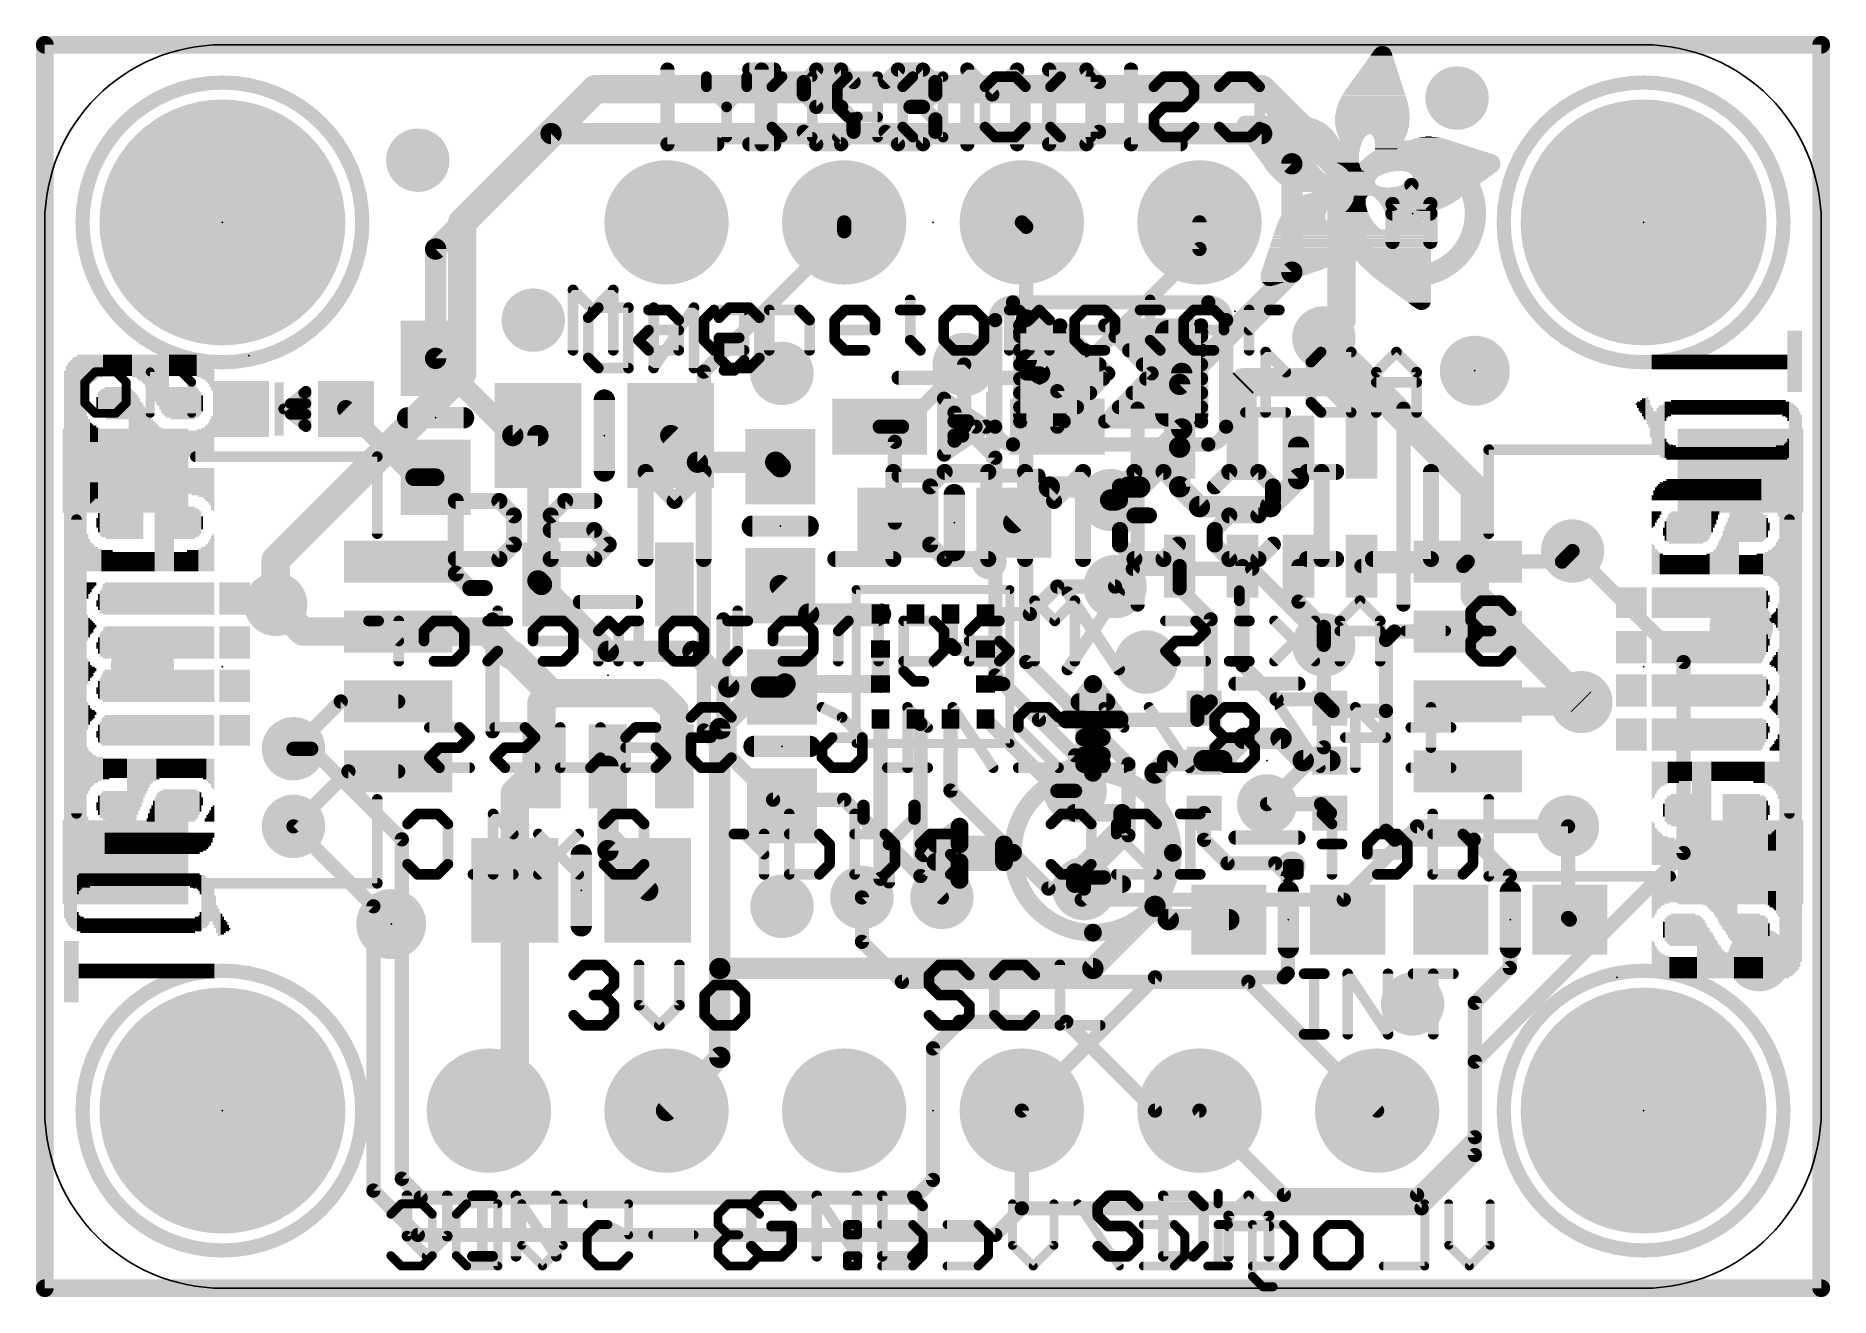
# Model space of a CAD drawing. Extents: x -0.1 to 25.5, y -0.1 to 17.9.
import ezdxf

# ---------------------------------------------------------------- set-up
doc = ezdxf.new("R2010")
doc.units = 0
for name, color, linetype in [('1', 12, 'CONTINUOUS'), ('16', 5, 'CONTINUOUS'), ('17', 110, 'CONTINUOUS'), ('18', 110, 'CONTINUOUS'), ('20', 53, 'CONTINUOUS'), ('21', 40, 'CONTINUOUS'), ('22', 6, 'CONTINUOUS'), ('23', 40, 'CONTINUOUS'), ('24', 6, 'CONTINUOUS')]:
    doc.layers.add(name, color=color, linetype=linetype)

# ---------------------------------------------------------------- blocks, each defined once
blk = doc.blocks.new('RECT')
blk.add_solid([(-0.5, -0.5), (0.5, -0.5), (-0.5, 0.5), (0.5, 0.5)])
blk = doc.blocks.new('PIE')
at = {"const_width": 0.5}
blk.add_lwpolyline([(0, -0.25, 1), (0, 0.25, 1), (0, -0.25)], format="xyb", dxfattribs=at)
blk = doc.blocks.new('ROUNDP')
at = {"const_width": 0.5}
blk.add_lwpolyline([(0, -0.25, 1), (0, 0.25, 1), (0, -0.25)], format="xyb", dxfattribs=at)
blk = doc.blocks.new('RECT121920X243840R50')
at = {"const_width": 0.1905}
blk.add_lwpolyline([(0.2858, -0.5715), (0.2858, 0.5715, 0.4142), (0.1905, 0.6668), (-0.1905, 0.6668, 0.4142), (-0.2858, 0.5715), (-0.2858, -0.5715, 0.4142), (-0.1905, -0.6668), (0.1905, -0.6668, 0.4142)], format="xyb", close=True, dxfattribs=at)
blk.add_solid([(-0.2159, -0.5969), (0.2159, -0.5969), (-0.2159, 0.5969), (0.2159, 0.5969)])
blk = doc.blocks.new('ROUNDV')
at = {"const_width": 0.5}
blk.add_lwpolyline([(0, -0.25, 1), (0, 0.25, 1), (0, -0.25)], format="xyb", dxfattribs=at)

msp = doc.modelspace()

# ---------------------------------------------------------------- linework, layer by layer
at = {"layer": '1'}
for points, const_width in [([(0, 17.78), (25.4, 17.78)], 0.254), ([(0, 0), (0, 17.78)], 0.254), ([(25.4, 17.78), (25.4, 0)], 0.254), ([(7.239, 16.51), (5.588, 14.859)], 0.3048), ([(17.399, 16.51), (7.239, 16.51)], 0.3048), ([(17.8308, 16.0782), (17.399, 16.51)], 0.3048), ([(17.8308, 14.5288), (17.8308, 16.0782)], 0.3048), ([(16.51, 14.859), (16.51, 15.24)], 0.2032), ([(5.588, 14.859), (5.588, 13.296)], 0.3048), ([(16.51, 14.859), (14.478, 12.827)], 0.2032), ([(16.226, 12.924), (17.8308, 14.5288)], 0.3048), ([(18.288, 13.589), (18.415, 13.462)], 0.4064), ([(18.415, 13.462), (18.415, 12.954)], 0.4064), ([(5.588, 13.296), (6.692, 12.192)], 0.3048), ([(13.1466, 13.208), (12.2576, 12.319)], 0.2032), ([(17.145, 12.954), (17.126, 12.935)], 0.4064), ([(17.126, 12.935), (17.126, 12.026)], 0.4064), ([(18.415, 12.954), (17.145, 12.954)], 0.4064), ([(18.826, 12.543), (18.415, 12.954)], 0.4064), ([(14.478, 12.319), (14.478, 12.827)], 0.2032), ([(16.226, 12.026), (16.226, 12.924)], 0.3048), ([(4.306, 12.573), (5.283, 11.596)], 0.254), ([(18.826, 12.026), (18.826, 12.543)], 0.4064), ([(6.692, 12.192), (7.051, 12.192)], 0.3048), ([(7.051, 10.1139), (7.051, 12.192)], 0.3048), ([(8.951, 12.192), (9.332, 11.811)], 0.3048), ([(11.938, 12.319), (12.1548, 12.1022)], 0.2032), ([(12.2576, 12.319), (11.938, 12.319)], 0.2032), ([(12.1548, 12.1022), (12.1548, 10.9474)], 0.2032), ([(15.6554, 11.4554), (16.226, 12.026)], 0.3048), ([(16.226, 11.46), (16.226, 12.026)], 0.3048), ([(17.926, 12.026), (17.926, 11.576)], 0.3048), ([(9.332, 11.811), (10.4512, 11.811)], 0.3048), ([(10.4512, 11.811), (10.5156, 11.7466)], 0.3048), ([(5.283, 11.596), (5.588, 11.596)], 0.254), ([(13.8548, 10.9474), (14.3628, 11.4554)], 0.3048), ([(15.494, 11.4554), (14.3628, 11.4554)], 0.3048), ([(15.494, 11.4554), (15.3099, 11.2713)], 0.3048), ([(15.6554, 11.4554), (15.494, 11.4554)], 0.3048), ([(16.51, 11.176), (16.226, 11.46)], 0.3048), ([(17.926, 11.576), (17.526, 11.176)], 0.3048), ([(15.3099, 11.2713), (15.24, 11.2713)], 0.3048), ([(17.526, 11.176), (16.51, 11.176)], 0.3048), ([(21.693, 10.39), (21.844, 10.541)], 0.2032), ([(7.1018, 10.0631), (7.051, 10.1139)], 0.3048), ([(16.226, 10.326), (16.226, 10.0085)], 0.2032), ([(17.126, 10.326), (17.126, 8.908)], 0.2032), ([(17.926, 10.326), (17.926, 9.818)], 0.2032), ([(20.282, 10.326), (18.826, 10.326)], 0.2032), ([(20.346, 10.39), (20.282, 10.326)], 0.2032), ([(20.346, 10.39), (21.693, 10.39)], 0.2032), ([(7.1018, 10.0631), (8.0574, 9.1075)], 0.3048), ([(10.9222, 9.64), (10.5156, 10.0466)], 0.3048), ([(14.478, 10.033), (14.085, 9.64)], 0.2032), ([(14.478, 10.033), (15.3035, 10.033)], 0.2032), ([(16.6705, 9.564), (16.226, 10.0085)], 0.2032), ([(3.691, 9.39), (3.302, 9.779)], 0.4064), ([(11.95, 9.64), (10.9222, 9.64)], 0.3048), ([(18.2875, 9.4565), (17.926, 9.818)], 0.2032), ([(5.054, 9.39), (3.691, 9.39)], 0.4064), ([(5.054, 9.39), (6.3252, 9.39)], 0.4064), ([(6.3252, 9.39), (6.6585, 9.0567)], 0.4064), ([(12.95, 9.64), (12.954, 9.636)], 0.2032), ([(12.954, 9.636), (12.954, 9.1968)], 0.2032), ([(13.45, 9.64), (14.085, 9.64)], 0.2032), ([(16.6705, 9.564), (16.6705, 8.3891)], 0.2032), ([(18.2875, 9.4565), (18.2875, 9.1995)], 0.2032), ([(6.6585, 9.0567), (6.6913, 9.0567)], 0.4064), ([(6.6913, 9.0567), (7.239, 8.509)], 0.4064), ([(8.0574, 9.1075), (9.2685, 9.1075)], 0.3048), ([(9.779, 8.597), (9.2685, 9.1075)], 0.3048), ([(11.95, 9.14), (11.95, 8.64)], 0.254), ([(13.0108, 9.14), (12.954, 9.1968)], 0.2032), ([(13.45, 9.14), (13.0108, 9.14)], 0.2032), ([(19.296, 9.39), (19.177, 9.271)], 0.2032), ([(19.177, 9.271), (19.177, 8.255)], 0.2032), ([(20.346, 9.39), (19.296, 9.39)], 0.2032), ([(17.6132, 8.4208), (17.126, 8.908)], 0.2032), ([(10.248, 8.597), (9.652, 8.001)], 0.3048), ([(9.779, 8.597), (10.541, 8.597)], 0.3048), ([(10.541, 8.597), (10.248, 8.597)], 0.3048), ([(10.584, 8.64), (10.541, 8.597)], 0.3048), ([(11.95, 8.64), (10.584, 8.64)], 0.254), ([(13.45, 8.64), (13.704, 8.64)], 0.2032), ([(14.216, 8.128), (13.704, 8.64)], 0.2032), ([(4.2324, 8.39), (3.556, 7.7136)], 0.2032), ([(5.054, 8.39), (4.2324, 8.39)], 0.2032), ([(7.239, 8.509), (7.1018, 8.3718)], 0.4064), ([(7.1018, 8.3718), (7.1018, 7.4629)], 0.4064), ([(8.763, 8.509), (7.239, 8.509)], 0.4064), ([(9.0018, 8.2702), (8.763, 8.509)], 0.4064), ([(9.0018, 7.4629), (9.0018, 8.2702)], 0.4064), ([(16.48, 8.389), (16.48, 8.128)], 0.2032), ([(16.48, 8.389), (16.5752, 8.2938)], 0.2032), ([(16.5752, 8.2938), (16.6705, 8.3891)], 0.2032), ([(18.2482, 8.4208), (17.6132, 8.4208)], 0.2032), ([(18.2482, 8.4208), (18.3752, 8.2938)], 0.2032), ([(20.346, 8.39), (21.963, 8.39)], 0.4064), ([(21.963, 8.39), (21.971, 8.382)], 0.4064), ([(11.95, 8.14), (11.95, 5.854)], 0.2032), ([(12.45, 8.14), (12.5202, 8.0698)], 0.2032), ([(12.95, 8.14), (12.95, 7.116)], 0.2032), ([(13.45, 8.14), (14.478, 7.112)], 0.2032), ([(14.216, 8.128), (16.48, 8.128)], 0.2032), ([(18.3752, 8.2938), (18.414, 8.255)], 0.2032), ([(18.414, 8.255), (19.177, 8.255)], 0.2032), ([(19.177, 8.255), (19.177, 6.5405)], 0.2032), ([(9.652, 8.001), (9.652, 4.572)], 0.3048), ([(12.5202, 8.0698), (12.5202, 5.8948)], 0.2032), ([(17.1467, 7.8613), (16.8292, 7.5438)], 0.3048), ([(17.6767, 7.8613), (17.1467, 7.8613)], 0.3048), ([(17.9942, 7.5438), (17.6767, 7.8613)], 0.3048), ([(15.875, 7.366), (16.0528, 7.5438)], 0.3048), ([(16.0528, 7.5438), (16.5752, 7.5438)], 0.3048), ([(16.8292, 7.5438), (16.5752, 7.5438)], 0.3048), ([(18.3752, 7.5438), (17.9942, 7.5438)], 0.3048), ([(4.342, 7.39), (3.556, 6.604)], 0.2032), ([(5.054, 7.39), (4.342, 7.39)], 0.2032), ([(6.7208, 7.0819), (7.1018, 7.4629)], 0.4064), ([(8.0518, 7.4629), (8.0518, 6.2586)], 0.3048), ([(15.875, 7.366), (15.875, 5.461)], 0.3048), ([(6.7208, 7.0819), (6.7208, 5.6896)], 0.4064), ([(14.351, 5.715), (12.95, 7.116)], 0.2032), ([(14.478, 7.112), (14.732, 7.112)], 0.2032), ([(17.4752, 6.9215), (18.2475, 6.9215)], 0.2032), ([(18.2475, 6.9215), (18.3752, 6.7938)], 0.2032), ([(16.5752, 6.7938), (16.5752, 6.4118)], 0.2032), ([(21.7805, 6.604), (21.7805, 5.295)], 0.2032), ([(16.5752, 6.4118), (16.9117, 6.0753)], 0.2032), ([(19.177, 6.5405), (19.304, 6.4135)], 0.2032), ([(19.304, 6.4135), (20.4316, 6.4135)], 0.2032), ([(20.4316, 6.4135), (20.9473, 5.8978)], 0.2032), ([(8.0518, 6.2586), (8.6208, 5.6896)], 0.3048), ([(16.9117, 6.0753), (17.5938, 6.0753)], 0.2032), ([(17.5938, 6.0753), (17.7723, 5.8967)], 0.2032), ([(11.684, 5.588), (11.95, 5.854)], 0.2032), ([(12.827, 5.588), (12.5202, 5.8948)], 0.2032), ([(17.7723, 5.8967), (17.7723, 4.5008)], 0.2032), ([(20.9473, 5.8978), (20.9473, 4.5808)], 0.2032), ([(6.7208, 2.9108), (6.7208, 5.6896)], 0.4064), ([(14.351, 5.715), (14.859, 5.715)], 0.2032), ([(14.986, 4.572), (15.875, 5.461)], 0.3048), ([(15.875, 5.461), (16.0655, 5.2705)], 0.3048), ([(16.0655, 5.2705), (16.93, 5.2705)], 0.3048), ([(21.805, 5.2705), (21.7805, 5.295)], 0.2032), ([(9.652, 4.572), (9.652, 3.302)], 0.3048), ([(9.652, 4.572), (14.986, 4.572)], 0.3048), ([(20.447, 4.0804), (20.9473, 4.5808)], 0.2032), ([(15.875, 4.445), (13.97, 2.54)], 0.2032), ([(17.7165, 4.445), (15.875, 4.445)], 0.2032), ([(17.7723, 4.5008), (17.7165, 4.445)], 0.2032), ([(20.447, 2.159), (20.447, 4.0804)], 0.2032), ([(9.652, 3.302), (8.89, 2.54)], 0.3048), ([(6.35, 2.54), (6.7208, 2.9108)], 0.4064), ([(16.51, 2.54), (17.7165, 1.3335)], 0.2032), ([(19.6215, 1.3335), (20.447, 2.159)], 0.2032), ([(17.7165, 1.3335), (19.6215, 1.3335)], 0.2032), ([(25.4, 0), (0, 0)], 0.254)]:
    msp.add_lwpolyline(points, dxfattribs=dict(at, const_width=const_width))
for points, const_width in [([(0, 17.8435, 1), (0, 17.7165)], 0.127), ([(0.0635, 17.78, 1), (-0.0635, 17.78)], 0.127), ([(25.4635, 17.78, 1), (25.3365, 17.78)], 0.127), ([(25.4, 17.7165, 1), (25.4, 17.8435)], 0.127), ([(7.239, 16.5862, 1), (7.239, 16.4338)], 0.1524), ([(7.2929, 16.4561, 1), (7.1851, 16.5639)], 0.1524), ([(17.4529, 16.5639, 1), (17.3451, 16.4561)], 0.1524), ([(17.399, 16.4338, 1), (17.399, 16.5862)], 0.1524), ([(17.907, 16.0782, 1), (17.7546, 16.0782)], 0.1524), ([(17.7769, 16.0243, 1), (17.8847, 16.1321)], 0.1524), ([(16.5608, 15.24, 1), (16.4592, 15.24)], 0.1016), ([(5.6642, 14.859, 1), (5.5118, 14.859)], 0.1524), ([(5.5341, 14.9129, 1), (5.6419, 14.8051)], 0.1524), ([(16.4592, 14.859, 1), (16.5608, 14.859)], 0.1016), ([(16.5459, 14.8231, 1), (16.4741, 14.8949)], 0.1016), ([(17.8847, 14.4749, 1), (17.7769, 14.5827)], 0.1524), ([(17.7546, 14.5288, 1), (17.907, 14.5288)], 0.1524), ([(18.3598, 13.6608, 1), (18.2162, 13.5172)], 0.2032), ([(18.5166, 13.462, 1), (18.3134, 13.462)], 0.2032), ([(18.3432, 13.3902, 1), (18.4868, 13.5338)], 0.2032), ([(5.6419, 13.3499, 1), (5.5341, 13.2421)], 0.1524), ([(5.5118, 13.296, 1), (5.6642, 13.296)], 0.1524), ([(13.1825, 13.1721, 1), (13.1107, 13.2439)], 0.1016), ([(17.2276, 12.935, 1), (17.0244, 12.935)], 0.2032), ([(17.0542, 13.0068, 1), (17.1978, 12.8632)], 0.2032), ([(17.145, 13.0556, 1), (17.145, 12.8524)], 0.2032), ([(17.2168, 12.8822, 1), (17.0732, 13.0258)], 0.2032), ([(18.4868, 13.0258, 1), (18.3432, 12.8822)], 0.2032), ([(18.415, 12.8524, 1), (18.415, 13.0556)], 0.2032), ([(14.5288, 12.827, 1), (14.4272, 12.827)], 0.1016), ([(14.4421, 12.8629, 1), (14.5139, 12.7911)], 0.1016), ([(16.3022, 12.924, 1), (16.1498, 12.924)], 0.1524), ([(16.1721, 12.9779, 1), (16.2799, 12.8701)], 0.1524), ([(18.3134, 12.954, 1), (18.5166, 12.954)], 0.2032), ([(4.3509, 12.6179, 1), (4.2611, 12.5281)], 0.127), ([(18.9276, 12.543, 1), (18.7244, 12.543)], 0.2032), ([(18.7542, 12.4712, 1), (18.8978, 12.6148)], 0.2032), ([(6.692, 12.2682, 1), (6.692, 12.1158)], 0.1524), ([(6.6381, 12.1381, 1), (6.7459, 12.2459)], 0.1524), ([(7.1272, 12.192, 1), (6.9748, 12.192)], 0.1524), ([(7.051, 12.1158, 1), (7.051, 12.2682)], 0.1524), ([(9.0049, 12.2459, 1), (8.8971, 12.1381)], 0.1524), ([(11.9739, 12.3549, 1), (11.9021, 12.2831)], 0.1016), ([(11.938, 12.3698, 1), (11.938, 12.2682)], 0.1016), ([(12.2217, 12.3549, 1), (12.2935, 12.2831)], 0.1016), ([(12.2576, 12.2682, 1), (12.2576, 12.3698)], 0.1016), ([(14.4272, 12.319, 1), (14.5288, 12.319)], 0.1016), ([(12.2056, 12.1022, 1), (12.104, 12.1022)], 0.1016), ([(12.1189, 12.0663, 1), (12.1907, 12.1381)], 0.1016), ([(16.3022, 12.026, 1), (16.1498, 12.026)], 0.1524), ([(16.1498, 12.026, 1), (16.3022, 12.026)], 0.1524), ([(16.2799, 11.9721, 1), (16.1721, 12.0799)], 0.1524), ([(17.0244, 12.026, 1), (17.2276, 12.026)], 0.2032), ([(18.0022, 12.026, 1), (17.8498, 12.026)], 0.1524), ([(18.7244, 12.026, 1), (18.9276, 12.026)], 0.2032), ([(9.332, 11.8872, 1), (9.332, 11.7348)], 0.1524), ([(9.2781, 11.7571, 1), (9.3859, 11.8649)], 0.1524), ([(10.5051, 11.8649, 1), (10.3973, 11.7571)], 0.1524), ([(10.4512, 11.7348, 1), (10.4512, 11.8872)], 0.1524), ([(10.4617, 11.6927, 1), (10.5695, 11.8005)], 0.1524), ([(5.283, 11.6595, 1), (5.283, 11.5325)], 0.127), ([(5.2381, 11.5511, 1), (5.3279, 11.6409)], 0.127), ([(5.588, 11.5325, 1), (5.588, 11.6595)], 0.127), ([(14.3628, 11.5316, 1), (14.3628, 11.3792)], 0.1524), ([(14.4167, 11.4015, 1), (14.3089, 11.5093)], 0.1524), ([(15.494, 11.5316, 1), (15.494, 11.3792)], 0.1524), ([(15.5479, 11.4015, 1), (15.4401, 11.5093)], 0.1524), ([(15.494, 11.3792, 1), (15.494, 11.5316)], 0.1524), ([(15.6015, 11.5093, 1), (15.7093, 11.4015)], 0.1524), ([(15.6554, 11.3792, 1), (15.6554, 11.5316)], 0.1524), ([(16.2799, 11.5139, 1), (16.1721, 11.4061)], 0.1524), ([(17.8498, 11.576, 1), (18.0022, 11.576)], 0.1524), ([(17.9799, 11.5221, 1), (17.8721, 11.6299)], 0.1524), ([(15.24, 11.3475, 1), (15.24, 11.1951)], 0.1524), ([(15.256, 11.3252, 1), (15.3638, 11.2174)], 0.1524), ([(15.3099, 11.1951, 1), (15.3099, 11.3475)], 0.1524), ([(16.1498, 11.46, 1), (16.3022, 11.46)], 0.1524), ([(16.51, 11.2522, 1), (16.51, 11.0998)], 0.1524), ([(16.4561, 11.1221, 1), (16.5639, 11.2299)], 0.1524), ([(17.4721, 11.2299, 1), (17.5799, 11.1221)], 0.1524), ([(17.526, 11.0998, 1), (17.526, 11.2522)], 0.1524), ([(13.8009, 11.0013, 1), (13.9087, 10.8935)], 0.1524), ([(12.104, 10.9474, 1), (12.2056, 10.9474)], 0.1016), ([(21.8799, 10.5051, 1), (21.8081, 10.5769)], 0.1016), ([(7.1049, 10.1678, 1), (6.9971, 10.06)], 0.1524), ([(16.2768, 10.326, 1), (16.1752, 10.326)], 0.1016), ([(17.1768, 10.326, 1), (17.0752, 10.326)], 0.1016), ([(17.9768, 10.326, 1), (17.8752, 10.326)], 0.1016), ([(18.826, 10.3768, 1), (18.826, 10.2752)], 0.1016), ([(20.2461, 10.3619, 1), (20.3179, 10.2901)], 0.1016), ([(20.282, 10.2752, 1), (20.282, 10.3768)], 0.1016), ([(20.346, 10.4408, 1), (20.346, 10.3392)], 0.1016), ([(20.3819, 10.3541, 1), (20.3101, 10.4259)], 0.1016), ([(21.6571, 10.4259, 1), (21.7289, 10.3541)], 0.1016), ([(21.693, 10.3392, 1), (21.693, 10.4408)], 0.1016), ([(6.9748, 10.1139, 1), (7.1272, 10.1139)], 0.1524), ([(7.1557, 10.117, 1), (7.0479, 10.0092)], 0.1524), ([(7.0479, 10.0092, 1), (7.1557, 10.117)], 0.1524), ([(10.5695, 10.1005, 1), (10.4617, 9.9927)], 0.1524), ([(14.478, 10.0838, 1), (14.478, 9.9822)], 0.1016), ([(14.5139, 9.9971, 1), (14.4421, 10.0689)], 0.1016), ([(15.3035, 9.9822, 1), (15.3035, 10.0838)], 0.1016), ([(16.2619, 10.0444, 1), (16.1901, 9.9726)], 0.1016), ([(16.1752, 10.0085, 1), (16.2768, 10.0085)], 0.1016), ([(3.3738, 9.8508, 1), (3.2302, 9.7072)], 0.2032), ([(10.9222, 9.7162, 1), (10.9222, 9.5638)], 0.1524), ([(10.8683, 9.5861, 1), (10.9761, 9.6939)], 0.1524), ([(11.95, 9.5638, 1), (11.95, 9.7162)], 0.1524), ([(17.9619, 9.8539, 1), (17.8901, 9.7821)], 0.1016), ([(17.8752, 9.818, 1), (17.9768, 9.818)], 0.1016), ([(3.691, 9.4916, 1), (3.691, 9.2884)], 0.2032), ([(3.6192, 9.3182, 1), (3.7628, 9.4618)], 0.2032), ([(5.054, 9.4916, 1), (5.054, 9.2884)], 0.2032), ([(5.054, 9.2884, 1), (5.054, 9.4916)], 0.2032), ([(6.397, 9.4618, 1), (6.2533, 9.3182)], 0.2032), ([(6.3252, 9.2884, 1), (6.3252, 9.4916)], 0.2032), ([(12.9859, 9.6759, 1), (12.9141, 9.6041)], 0.1016), ([(13.0048, 9.636, 1), (12.9032, 9.636)], 0.1016), ([(12.9181, 9.6001, 1), (12.9899, 9.6719)], 0.1016), ([(13.45, 9.6908, 1), (13.45, 9.5892)], 0.1016), ([(14.0491, 9.6759, 1), (14.1209, 9.6041)], 0.1016), ([(14.085, 9.5892, 1), (14.085, 9.6908)], 0.1016), ([(16.7213, 9.564, 1), (16.6197, 9.564)], 0.1016), ([(16.6346, 9.5281, 1), (16.7064, 9.5999)], 0.1016), ([(18.3383, 9.4565, 1), (18.2367, 9.4565)], 0.1016), ([(18.2516, 9.4206, 1), (18.3234, 9.4924)], 0.1016), ([(6.6585, 9.1583, 1), (6.6585, 8.9551)], 0.2032), ([(6.7631, 9.1285, 1), (6.6195, 8.9849)], 0.2032), ([(6.6913, 8.9551, 1), (6.6913, 9.1583)], 0.2032), ([(8.0574, 9.1837, 1), (8.0574, 9.0313)], 0.1524), ([(8.0035, 9.0536, 1), (8.1113, 9.1614)], 0.1524), ([(9.3224, 9.1614, 1), (9.2146, 9.0536)], 0.1524), ([(9.2685, 9.0313, 1), (9.2685, 9.1837)], 0.1524), ([(12.0135, 9.14, 1), (11.8865, 9.14)], 0.127), ([(12.9899, 9.2327, 1), (12.9181, 9.1609)], 0.1016), ([(12.9032, 9.1968, 1), (13.0048, 9.1968)], 0.1016), ([(13.0108, 9.1908, 1), (13.0108, 9.0892)], 0.1016), ([(13.45, 9.0892, 1), (13.45, 9.1908)], 0.1016), ([(18.2367, 9.1995, 1), (18.3383, 9.1995)], 0.1016), ([(19.2278, 9.271, 1), (19.1262, 9.271)], 0.1016), ([(19.1411, 9.3069, 1), (19.2129, 9.2351)], 0.1016), ([(19.296, 9.4408, 1), (19.296, 9.3392)], 0.1016), ([(19.3319, 9.3541, 1), (19.2601, 9.4259)], 0.1016), ([(20.346, 9.3392, 1), (20.346, 9.4408)], 0.1016), ([(6.5866, 8.9849, 1), (6.7303, 9.1285)], 0.2032), ([(12.9749, 9.1041, 1), (13.0467, 9.1759)], 0.1016), ([(17.1619, 8.9439, 1), (17.0901, 8.8721)], 0.1016), ([(9.779, 8.6732, 1), (9.779, 8.5208)], 0.1524), ([(9.7251, 8.5431, 1), (9.8329, 8.6509)], 0.1524), ([(10.248, 8.6732, 1), (10.248, 8.5208)], 0.1524), ([(10.3019, 8.5431, 1), (10.1941, 8.6509)], 0.1524), ([(10.4871, 8.6509, 1), (10.5949, 8.5431)], 0.1524), ([(10.6379, 8.5861, 1), (10.5301, 8.6939)], 0.1524), ([(10.584, 8.7035, 1), (10.584, 8.5765)], 0.127), ([(10.541, 8.5208, 1), (10.541, 8.6732)], 0.1524), ([(10.541, 8.5208, 1), (10.541, 8.6732)], 0.1524), ([(11.95, 8.5765, 1), (11.95, 8.7035)], 0.127), ([(13.45, 8.6908, 1), (13.45, 8.5892)], 0.1016), ([(13.7399, 8.6759, 1), (13.6681, 8.6041)], 0.1016), ([(13.704, 8.5892, 1), (13.704, 8.6908)], 0.1016), ([(17.0752, 8.908, 1), (17.1768, 8.908)], 0.1016), ([(4.2324, 8.4408, 1), (4.2324, 8.3392)], 0.1016), ([(4.2683, 8.3541, 1), (4.1965, 8.4259)], 0.1016), ([(5.054, 8.3392, 1), (5.054, 8.4408)], 0.1016), ([(7.2034, 8.3718, 1), (7.0002, 8.3718)], 0.2032), ([(7.03, 8.4436, 1), (7.1736, 8.3)], 0.2032), ([(7.239, 8.6106, 1), (7.239, 8.4074)], 0.2032), ([(7.3108, 8.4372, 1), (7.1672, 8.5808)], 0.2032), ([(7.1672, 8.4372, 1), (7.3108, 8.5808)], 0.2032), ([(8.8348, 8.5808, 1), (8.6912, 8.4372)], 0.2032), ([(8.763, 8.4074, 1), (8.763, 8.6106)], 0.2032), ([(9.1034, 8.2702, 1), (8.9002, 8.2702)], 0.2032), ([(11.8865, 8.64, 1), (12.0135, 8.64)], 0.127), ([(16.5308, 8.389, 1), (16.4292, 8.389)], 0.1016), ([(16.5159, 8.4249, 1), (16.4441, 8.3531)], 0.1016), ([(16.7064, 8.3532, 1), (16.6346, 8.425)], 0.1016), ([(17.6132, 8.4716, 1), (17.6132, 8.37)], 0.1016), ([(17.5773, 8.3849, 1), (17.6491, 8.4567)], 0.1016), ([(18.2841, 8.4567, 1), (18.2123, 8.3849)], 0.1016), ([(18.2482, 8.37, 1), (18.2482, 8.4716)], 0.1016), ([(20.346, 8.4916, 1), (20.346, 8.2884)], 0.2032), ([(22.0348, 8.4618, 1), (21.8912, 8.3182)], 0.2032), ([(21.8992, 8.3102, 1), (22.0428, 8.4538)], 0.2032), ([(21.963, 8.2884, 1), (21.963, 8.4916)], 0.2032), ([(8.93, 8.1984, 1), (9.0736, 8.342)], 0.2032), ([(12.0008, 8.14, 1), (11.8992, 8.14)], 0.1016), ([(12.4859, 8.1759, 1), (12.4141, 8.1041)], 0.1016), ([(13.0008, 8.14, 1), (12.8992, 8.14)], 0.1016), ([(13.4859, 8.1759, 1), (13.4141, 8.1041)], 0.1016), ([(14.216, 8.1788, 1), (14.216, 8.0772)], 0.1016), ([(14.1801, 8.0921, 1), (14.2519, 8.1639)], 0.1016), ([(16.48, 8.0772, 1), (16.48, 8.1788)], 0.1016), ([(16.5393, 8.3297, 1), (16.6111, 8.2579)], 0.1016), ([(16.5393, 8.2579, 1), (16.6111, 8.3297)], 0.1016), ([(16.6197, 8.3891, 1), (16.7213, 8.3891)], 0.1016), ([(18.4111, 8.3297, 1), (18.3393, 8.2579)], 0.1016), ([(18.3393, 8.2579, 1), (18.4111, 8.3297)], 0.1016), ([(18.414, 8.3058, 1), (18.414, 8.2042)], 0.1016), ([(18.3781, 8.2191, 1), (18.4499, 8.2909)], 0.1016), ([(19.2278, 8.255, 1), (19.1262, 8.255)], 0.1016), ([(19.1262, 8.255, 1), (19.2278, 8.255)], 0.1016), ([(19.177, 8.2042, 1), (19.177, 8.3058)], 0.1016), ([(9.7282, 8.001, 1), (9.5758, 8.001)], 0.1524), ([(9.5981, 8.0549, 1), (9.7059, 7.9471)], 0.1524), ([(12.571, 8.0698, 1), (12.4694, 8.0698)], 0.1016), ([(12.4843, 8.0339, 1), (12.5561, 8.1057)], 0.1016), ([(16.4292, 8.128, 1), (16.5308, 8.128)], 0.1016), ([(17.1467, 7.9375, 1), (17.1467, 7.7851)], 0.1524), ([(17.2006, 7.8074, 1), (17.0928, 7.9152)], 0.1524), ([(17.7306, 7.9152, 1), (17.6228, 7.8074)], 0.1524), ([(17.6767, 7.7851, 1), (17.6767, 7.9375)], 0.1524), ([(3.5201, 7.7495, 1), (3.5919, 7.6777)], 0.1016), ([(16.0528, 7.62, 1), (16.0528, 7.4676)], 0.1524), ([(16.1067, 7.4899, 1), (15.9989, 7.5977)], 0.1524), ([(16.5752, 7.62, 1), (16.5752, 7.4676)], 0.1524), ([(16.5752, 7.4676, 1), (16.5752, 7.62)], 0.1524), ([(16.8292, 7.4676, 1), (16.8292, 7.62)], 0.1524), ([(17.9942, 7.62, 1), (17.9942, 7.4676)], 0.1524), ([(18.3752, 7.4676, 1), (18.3752, 7.62)], 0.1524), ([(4.342, 7.4408, 1), (4.342, 7.3392)], 0.1016), ([(4.3779, 7.3541, 1), (4.3061, 7.4259)], 0.1016), ([(5.054, 7.3392, 1), (5.054, 7.4408)], 0.1016), ([(7.0002, 7.4629, 1), (7.2034, 7.4629)], 0.2032), ([(7.1736, 7.3911, 1), (7.03, 7.5347)], 0.2032), ([(8.128, 7.4629, 1), (7.9756, 7.4629)], 0.1524), ([(8.9002, 7.4629, 1), (9.1034, 7.4629)], 0.2032), ([(15.9512, 7.366, 1), (15.7988, 7.366)], 0.1524), ([(15.8211, 7.4199, 1), (15.9289, 7.3121)], 0.1524), ([(16.7753, 7.5977, 1), (16.8831, 7.4899)], 0.1524), ([(17.9403, 7.4899, 1), (18.0481, 7.5977)], 0.1524), ([(6.8224, 7.0819, 1), (6.6192, 7.0819)], 0.2032), ([(6.649, 7.1537, 1), (6.7926, 7.0101)], 0.2032), ([(12.9859, 7.1519, 1), (12.9141, 7.0801)], 0.1016), ([(14.478, 7.1628, 1), (14.478, 7.0612)], 0.1016), ([(14.4421, 7.0761, 1), (14.5139, 7.1479)], 0.1016), ([(14.732, 7.0612, 1), (14.732, 7.1628)], 0.1016), ([(12.8992, 7.116, 1), (13.0008, 7.116)], 0.1016), ([(17.4752, 6.9723, 1), (17.4752, 6.8707)], 0.1016), ([(18.2834, 6.9574, 1), (18.2116, 6.8856)], 0.1016), ([(18.2475, 6.8707, 1), (18.2475, 6.9723)], 0.1016), ([(3.5201, 6.6399, 1), (3.5919, 6.5681)], 0.1016), ([(16.626, 6.7938, 1), (16.5244, 6.7938)], 0.1016), ([(18.3393, 6.7579, 1), (18.4111, 6.8297)], 0.1016), ([(21.8313, 6.604, 1), (21.7297, 6.604)], 0.1016), ([(16.6111, 6.4477, 1), (16.5393, 6.3759)], 0.1016), ([(16.5244, 6.4118, 1), (16.626, 6.4118)], 0.1016), ([(19.2129, 6.5764, 1), (19.1411, 6.5046)], 0.1016), ([(19.1262, 6.5405, 1), (19.2278, 6.5405)], 0.1016), ([(19.304, 6.4643, 1), (19.304, 6.3627)], 0.1016), ([(19.2681, 6.3776, 1), (19.3399, 6.4494)], 0.1016), ([(20.4675, 6.4494, 1), (20.3957, 6.3776)], 0.1016), ([(20.4316, 6.3627, 1), (20.4316, 6.4643)], 0.1016), ([(8.1057, 6.3125, 1), (7.9979, 6.2047)], 0.1524), ([(7.9756, 6.2586, 1), (8.128, 6.2586)], 0.1524), ([(16.9117, 6.1261, 1), (16.9117, 6.0245)], 0.1016), ([(16.8758, 6.0394, 1), (16.9476, 6.1112)], 0.1016), ([(17.6297, 6.1112, 1), (17.5578, 6.0394)], 0.1016), ([(17.5938, 6.0245, 1), (17.5938, 6.1261)], 0.1016), ([(11.8992, 5.854, 1), (12.0008, 5.854)], 0.1016), ([(11.9859, 5.8181, 1), (11.9141, 5.8899)], 0.1016), ([(12.5561, 5.9307, 1), (12.4843, 5.8589)], 0.1016), ([(12.4694, 5.8948, 1), (12.571, 5.8948)], 0.1016), ([(17.8231, 5.8967, 1), (17.7215, 5.8967)], 0.1016), ([(17.7364, 5.8608, 1), (17.8082, 5.9327)], 0.1016), ([(20.9981, 5.8978, 1), (20.8965, 5.8978)], 0.1016), ([(20.9114, 5.8619, 1), (20.9832, 5.9337)], 0.1016), ([(6.8224, 5.6896, 1), (6.6192, 5.6896)], 0.2032), ([(6.6192, 5.6896, 1), (6.8224, 5.6896)], 0.2032), ([(8.5669, 5.6357, 1), (8.6747, 5.7435)], 0.1524), ([(11.6481, 5.6239, 1), (11.7199, 5.5521)], 0.1016), ([(12.7911, 5.5521, 1), (12.8629, 5.6239)], 0.1016), ([(14.351, 5.7658, 1), (14.351, 5.6642)], 0.1016), ([(14.3151, 5.6791, 1), (14.3869, 5.7509)], 0.1016), ([(14.859, 5.6642, 1), (14.859, 5.7658)], 0.1016), ([(15.9289, 5.5149, 1), (15.8211, 5.4071)], 0.1524), ([(15.7988, 5.461, 1), (15.9512, 5.461)], 0.1524), ([(15.9289, 5.4071, 1), (15.8211, 5.5149)], 0.1524), ([(16.0655, 5.3467, 1), (16.0655, 5.1943)], 0.1524), ([(16.0116, 5.2166, 1), (16.1194, 5.3244)], 0.1524), ([(16.93, 5.1943, 1), (16.93, 5.3467)], 0.1524), ([(21.8164, 5.3309, 1), (21.7446, 5.2591)], 0.1016), ([(21.7297, 5.295, 1), (21.8313, 5.295)], 0.1016), ([(21.7691, 5.2346, 1), (21.8409, 5.3064)], 0.1016), ([(9.7282, 4.572, 1), (9.5758, 4.572)], 0.1524), ([(9.652, 4.6482, 1), (9.652, 4.4958)], 0.1524), ([(9.5758, 4.572, 1), (9.7282, 4.572)], 0.1524), ([(14.9321, 4.6259, 1), (15.0399, 4.5181)], 0.1524), ([(14.986, 4.4958, 1), (14.986, 4.6482)], 0.1524), ([(20.8965, 4.5808, 1), (20.9981, 4.5808)], 0.1016), ([(20.9832, 4.5448, 1), (20.9114, 4.6167)], 0.1016), ([(15.875, 4.4958, 1), (15.875, 4.3942)], 0.1016), ([(15.9109, 4.4091, 1), (15.8391, 4.4809)], 0.1016), ([(17.6806, 4.4809, 1), (17.7524, 4.4091)], 0.1016), ([(17.7165, 4.3942, 1), (17.7165, 4.4958)], 0.1016), ([(17.7215, 4.5008, 1), (17.8231, 4.5008)], 0.1016), ([(17.8082, 4.4649, 1), (17.7364, 4.5367)], 0.1016), ([(20.4978, 4.0804, 1), (20.3962, 4.0804)], 0.1016), ([(20.4111, 4.1164, 1), (20.4829, 4.0445)], 0.1016), ([(9.5758, 3.302, 1), (9.7282, 3.302)], 0.1524), ([(9.7059, 3.2481, 1), (9.5981, 3.3559)], 0.1524), ([(6.7926, 2.839, 1), (6.649, 2.9826)], 0.2032), ([(6.6192, 2.9108, 1), (6.8224, 2.9108)], 0.2032), ([(6.2782, 2.6118, 1), (6.4218, 2.4682)], 0.2032), ([(8.8361, 2.5939, 1), (8.9439, 2.4861)], 0.1524), ([(13.9341, 2.5759, 1), (14.0059, 2.5041)], 0.1016), ([(16.5459, 2.5759, 1), (16.4741, 2.5041)], 0.1016), ([(20.3962, 2.159, 1), (20.4978, 2.159)], 0.1016), ([(20.4829, 2.1231, 1), (20.4111, 2.1949)], 0.1016), ([(17.7165, 1.3843, 1), (17.7165, 1.2827)], 0.1016), ([(17.6806, 1.2976, 1), (17.7524, 1.3694)], 0.1016), ([(19.5856, 1.3694, 1), (19.6574, 1.2976)], 0.1016), ([(19.6215, 1.2827, 1), (19.6215, 1.3843)], 0.1016), ([(0, 0.0635, 1), (0, -0.0635)], 0.127), ([(-0.0635, 0, 1), (0.0635, 0)], 0.127), ([(25.3365, 0, 1), (25.4635, 0)], 0.127), ([(25.4, -0.0635, 1), (25.4, 0.0635)], 0.127)]:
    msp.add_lwpolyline(points, format="xyb", dxfattribs=dict(at, const_width=const_width))
at = {"layer": '16'}
for points, const_width in [([(0, 17.78), (25.4, 17.78)], 0.254), ([(0, 0), (0, 17.78)], 0.254), ([(25.4, 17.78), (25.4, 0)], 0.254), ([(5.969, 15.24), (7.874, 17.145)], 0.4064), ([(7.874, 17.145), (17.399, 17.145)], 0.4064), ([(17.399, 17.145), (18.542, 16.002)], 0.4064), ([(18.542, 16.002), (18.542, 13.843)], 0.4064), ([(5.969, 13.081), (5.969, 15.24)], 0.4064), ([(9.4234, 13.1064), (11.43, 15.113)], 0.2032), ([(11.43, 15.113), (11.43, 15.24)], 0.2032), ([(14.0335, 15.1765), (13.97, 15.24)], 0.2032), ([(14.0335, 15.1765), (14.0335, 13.843)], 0.2032), ([(14.5185, 13.7676), (13.947, 13.7676)], 0.2032), ([(13.947, 13.7676), (13.947, 12.3944)], 0.2032), ([(14.0335, 13.2715), (14.0335, 13.843)], 0.3048), ([(14.0335, 13.843), (14.0335, 13.081)], 0.2032), ([(15.2051, 13.081), (14.5185, 13.7676)], 0.2032), ([(15.8242, 13.081), (15.163, 13.7676)], 0.2032), ([(15.163, 13.7676), (16.533, 13.7676)], 0.2032), ([(16.533, 13.7676), (16.533, 12.3944)], 0.2032), ([(18.542, 13.843), (18.288, 13.589)], 0.4064), ([(13.947, 13.6144), (14.6717, 13.6144)], 0.2032), ([(15.3105, 13.6144), (16.533, 13.6144)], 0.2032), ([(20.447, 11.43), (18.288, 13.589)], 0.4064), ([(13.947, 13.4112), (14.8749, 13.4112)], 0.2032), ([(14.224, 13.081), (14.0335, 13.2715)], 0.3048), ([(15.5062, 13.4112), (16.533, 13.4112)], 0.2032), ([(5.969, 13.081), (3.302, 10.414)], 0.4064), ([(9.4234, 7.9756), (9.4234, 13.1064)], 0.2032), ([(13.1466, 12.319), (13.1466, 13.208)], 0.2032), ([(13.947, 13.208), (15.0781, 13.208)], 0.2032), ([(13.947, 13.0048), (15.1344, 13.0048)], 0.2032), ([(14.0335, 13.081), (14.0335, 8.9535)], 0.2032), ([(14.224, 13.081), (14.0335, 13.081)], 0.2032), ([(14.5685, 12.3944), (15.2051, 13.081)], 0.2032), ([(15.163, 12.3944), (15.8242, 13.081)], 0.2032), ([(15.7019, 13.208), (16.533, 13.208)], 0.2032), ([(15.7508, 13.0048), (16.533, 13.0048)], 0.2032), ([(16.256, 12.2873), (16.256, 13.081)], 0.3048), ([(13.947, 12.8016), (14.946, 12.8016)], 0.2032), ([(15.5551, 12.8016), (16.533, 12.8016)], 0.2032), ([(13.947, 12.5984), (14.7576, 12.5984)], 0.2032), ([(15.3595, 12.5984), (16.533, 12.5984)], 0.2032), ([(13.5911, 11.8745), (13.1466, 12.319)], 0.2032), ([(13.947, 12.3952), (14.5692, 12.3952)], 0.2032), ([(13.947, 12.3944), (14.5685, 12.3944)], 0.2032), ([(16.533, 12.3944), (15.163, 12.3944)], 0.2032), ([(15.1638, 12.3952), (16.533, 12.3952)], 0.2032), ([(15.24, 11.2713), (16.256, 12.2873)], 0.3048), ([(13.5911, 11.8745), (13.5911, 8.7609)], 0.2032), ([(20.447, 9.906), (20.447, 11.43)], 0.4064), ([(3.302, 9.779), (3.302, 10.414)], 0.4064), ([(23.4315, 8.9535), (21.844, 10.541)], 0.2032), ([(15.3035, 10.033), (15.5575, 10.287)], 0.2032), ([(17.2635, 10.287), (15.5575, 10.287)], 0.2032), ([(18.2875, 9.263), (17.2635, 10.287)], 0.2032), ([(21.971, 8.382), (20.447, 9.906)], 0.4064), ([(18.2875, 9.263), (18.2875, 9.1995)], 0.2032), ([(18.2875, 9.1995), (18.2875, 7.7338)], 0.2032), ([(15.494, 7.493), (14.0335, 8.9535)], 0.2032), ([(23.4315, 6.223), (23.4315, 8.9535)], 0.2032), ([(14.732, 7.62), (13.5911, 8.7609)], 0.2032), ([(10.414, 6.985), (9.4234, 7.9756)], 0.2032), ([(3.556, 7.7136), (3.81, 7.7136)], 0.2032), ([(5.1054, 6.4182), (3.81, 7.7136)], 0.2032), ([(14.732, 7.112), (14.732, 7.62)], 0.2032), ([(18.2875, 7.7338), (17.4752, 6.9215)], 0.2032), ([(15.494, 6.477), (15.494, 7.493)], 0.2032), ([(11.43, 6.985), (10.414, 6.985)], 0.2032), ([(12.827, 5.588), (11.43, 6.985)], 0.2032), ([(3.556, 6.604), (4.699, 5.461)], 0.2032), ([(18.5738, 5.5563), (19.6215, 6.604)], 0.2032), ([(21.7805, 6.604), (19.6215, 6.604)], 0.2032), ([(5.1054, 6.4182), (5.1054, 1.5653)], 0.2032), ([(14.8908, 5.8738), (15.494, 6.477)], 0.2032), ([(20.447, 3.2385), (23.4315, 6.223)], 0.2032), ([(14.8273, 5.5563), (15.1448, 5.8738)], 0.2032), ([(14.8908, 5.8738), (14.859, 5.842)], 0.2032), ([(14.859, 5.715), (14.859, 5.842)], 0.2032), ([(14.8908, 5.8738), (15.1448, 5.8738)], 0.2032), ([(11.684, 5.588), (11.684, 4.953)], 0.2032), ([(14.8273, 5.5563), (18.5738, 5.5563)], 0.2032), ([(4.699, 5.461), (4.699, 1.397)], 0.2032), ([(11.684, 4.953), (12.2555, 4.3815)], 0.2032), ([(12.2555, 4.3815), (17.2085, 4.3815)], 0.2032), ([(17.2085, 4.3815), (19.05, 2.54)], 0.2032), ([(12.7, 3.429), (13.081, 3.81)], 0.2032), ([(13.081, 3.81), (14.605, 3.81)], 0.2032), ([(15.875, 2.54), (14.605, 3.81)], 0.2032), ([(12.7, 1.5494), (12.7, 3.429)], 0.2032), ([(20.447, 3.2385), (20.447, 1.905)], 0.2032), ([(13.97, 1.143), (13.97, 2.54)], 0.2032), ([(15.875, 2.54), (16.51, 2.54)], 0.2032), ([(20.447, 1.905), (19.685, 1.143)], 0.2032), ([(5.1054, 1.5653), (5.3753, 1.2954)], 0.2032), ([(12.446, 1.2954), (12.7, 1.5494)], 0.2032), ([(4.699, 1.397), (5.334, 0.762)], 0.2032), ([(5.3753, 1.2954), (12.446, 1.2954)], 0.2032), ([(13.589, 0.762), (13.97, 1.143)], 0.2032), ([(19.685, 1.143), (13.97, 1.143)], 0.2032), ([(5.334, 0.762), (13.589, 0.762)], 0.2032), ([(25.4, 0), (0, 0)], 0.254)]:
    msp.add_lwpolyline(points, dxfattribs=dict(at, const_width=const_width))
for points, const_width in [([(0, 17.8435, 1), (0, 17.7165)], 0.127), ([(0.0635, 17.78, 1), (-0.0635, 17.78)], 0.127), ([(25.4635, 17.78, 1), (25.3365, 17.78)], 0.127), ([(25.4, 17.7165, 1), (25.4, 17.8435)], 0.127), ([(7.874, 17.2466, 1), (7.874, 17.0434)], 0.2032), ([(7.9458, 17.0732, 1), (7.8022, 17.2168)], 0.2032), ([(17.4708, 17.2168, 1), (17.3272, 17.0732)], 0.2032), ([(17.399, 17.0434, 1), (17.399, 17.2466)], 0.2032), ([(18.6436, 16.002, 1), (18.4404, 16.002)], 0.2032), ([(18.4702, 15.9302, 1), (18.6138, 16.0738)], 0.2032), ([(6.0706, 15.24, 1), (5.8674, 15.24)], 0.2032), ([(5.8972, 15.3118, 1), (6.0408, 15.1682)], 0.2032), ([(11.4808, 15.24, 1), (11.3792, 15.24)], 0.1016), ([(11.3792, 15.113, 1), (11.4808, 15.113)], 0.1016), ([(11.4659, 15.0771, 1), (11.3941, 15.1489)], 0.1016), ([(14.0059, 15.2759, 1), (13.9341, 15.2041)], 0.1016), ([(14.0843, 15.1765, 1), (13.9827, 15.1765)], 0.1016), ([(13.9976, 15.1406, 1), (14.0694, 15.2124)], 0.1016), ([(13.947, 13.8184, 1), (13.947, 13.7168)], 0.1016), ([(13.9978, 13.7676, 1), (13.8962, 13.7676)], 0.1016), ([(14.1097, 13.843, 1), (13.9573, 13.843)], 0.1524), ([(14.0843, 13.843, 1), (13.9827, 13.843)], 0.1016), ([(13.9827, 13.843, 1), (14.0843, 13.843)], 0.1016), ([(14.5544, 13.8035, 1), (14.4826, 13.7317)], 0.1016), ([(14.5185, 13.7168, 1), (14.5185, 13.8184)], 0.1016), ([(15.1996, 13.8028, 1), (15.1264, 13.7324)], 0.1016), ([(15.163, 13.8184, 1), (15.163, 13.7168)], 0.1016), ([(16.5838, 13.7676, 1), (16.4822, 13.7676)], 0.1016), ([(16.533, 13.7168, 1), (16.533, 13.8184)], 0.1016), ([(18.4404, 13.843, 1), (18.6436, 13.843)], 0.2032), ([(18.6138, 13.7712, 1), (18.4702, 13.9148)], 0.2032), ([(13.947, 13.6652, 1), (13.947, 13.5636)], 0.1016), ([(14.6717, 13.5636, 1), (14.6717, 13.6652)], 0.1016), ([(15.3105, 13.6652, 1), (15.3105, 13.5636)], 0.1016), ([(16.533, 13.5636, 1), (16.533, 13.6652)], 0.1016), ([(18.3598, 13.6608, 1), (18.2162, 13.5172)], 0.2032), ([(18.2162, 13.6608, 1), (18.3598, 13.5172)], 0.2032), ([(13.947, 13.462, 1), (13.947, 13.3604)], 0.1016), ([(14.0874, 13.3254, 1), (13.9796, 13.2176)], 0.1524), ([(13.9573, 13.2715, 1), (14.1097, 13.2715)], 0.1524), ([(14.8749, 13.3604, 1), (14.8749, 13.462)], 0.1016), ([(15.5062, 13.462, 1), (15.5062, 13.3604)], 0.1016), ([(16.533, 13.3604, 1), (16.533, 13.462)], 0.1016), ([(5.8674, 13.081, 1), (6.0706, 13.081)], 0.2032), ([(6.0408, 13.0092, 1), (5.8972, 13.1528)], 0.2032), ([(9.4742, 13.1064, 1), (9.3726, 13.1064)], 0.1016), ([(9.3875, 13.1423, 1), (9.4593, 13.0705)], 0.1016), ([(13.1974, 13.208, 1), (13.0958, 13.208)], 0.1016), ([(13.947, 13.2588, 1), (13.947, 13.1572)], 0.1016), ([(13.947, 13.0556, 1), (13.947, 12.954)], 0.1016), ([(14.0843, 13.081, 1), (13.9827, 13.081)], 0.1016), ([(14.0335, 13.1318, 1), (14.0335, 13.0302)], 0.1016), ([(13.9827, 13.081, 1), (14.0843, 13.081)], 0.1016), ([(14.1701, 13.0271, 1), (14.2779, 13.1349)], 0.1524), ([(14.224, 13.0302, 1), (14.224, 13.1318)], 0.1016), ([(15.0781, 13.1572, 1), (15.0781, 13.2588)], 0.1016), ([(15.1344, 12.954, 1), (15.1344, 13.0556)], 0.1016), ([(15.2424, 13.0465, 1), (15.1678, 13.1155)], 0.1016), ([(15.1692, 13.0451, 1), (15.241, 13.1169)], 0.1016), ([(15.7019, 13.2588, 1), (15.7019, 13.1572)], 0.1016), ([(15.7508, 13.0556, 1), (15.7508, 12.954)], 0.1016), ([(15.8608, 13.0458, 1), (15.7876, 13.1162)], 0.1016), ([(15.7876, 13.0458, 1), (15.8608, 13.1162)], 0.1016), ([(16.3322, 13.081, 1), (16.1798, 13.081)], 0.1524), ([(16.533, 13.1572, 1), (16.533, 13.2588)], 0.1016), ([(16.533, 12.954, 1), (16.533, 13.0556)], 0.1016), ([(13.947, 12.8524, 1), (13.947, 12.7508)], 0.1016), ([(14.946, 12.7508, 1), (14.946, 12.8524)], 0.1016), ([(15.5551, 12.8524, 1), (15.5551, 12.7508)], 0.1016), ([(16.533, 12.7508, 1), (16.533, 12.8524)], 0.1016), ([(13.947, 12.6492, 1), (13.947, 12.5476)], 0.1016), ([(14.7576, 12.5476, 1), (14.7576, 12.6492)], 0.1016), ([(15.3595, 12.6492, 1), (15.3595, 12.5476)], 0.1016), ([(16.533, 12.5476, 1), (16.533, 12.6492)], 0.1016), ([(13.1825, 12.3549, 1), (13.1107, 12.2831)], 0.1016), ([(13.0958, 12.319, 1), (13.1974, 12.319)], 0.1016), ([(13.947, 12.446, 1), (13.947, 12.3444)], 0.1016), ([(13.947, 12.4452, 1), (13.947, 12.3436)], 0.1016), ([(13.8962, 12.3944, 1), (13.9978, 12.3944)], 0.1016), ([(14.5312, 12.4289, 1), (14.6058, 12.3599)], 0.1016), ([(14.5685, 12.3436, 1), (14.5685, 12.4452)], 0.1016), ([(14.5692, 12.3444, 1), (14.5692, 12.446)], 0.1016), ([(15.163, 12.4452, 1), (15.163, 12.3436)], 0.1016), ([(15.1264, 12.4296, 1), (15.1996, 12.3592)], 0.1016), ([(15.1638, 12.446, 1), (15.1638, 12.3444)], 0.1016), ([(16.1798, 12.2873, 1), (16.3322, 12.2873)], 0.1524), ([(16.3099, 12.2334, 1), (16.2021, 12.3412)], 0.1524), ([(16.4822, 12.3944, 1), (16.5838, 12.3944)], 0.1016), ([(16.533, 12.3444, 1), (16.533, 12.446)], 0.1016), ([(16.533, 12.3436, 1), (16.533, 12.4452)], 0.1016), ([(13.6419, 11.8745, 1), (13.5403, 11.8745)], 0.1016), ([(13.5552, 11.8386, 1), (13.627, 11.9104)], 0.1016), ([(20.5486, 11.43, 1), (20.3454, 11.43)], 0.2032), ([(20.3752, 11.3582, 1), (20.5188, 11.5018)], 0.2032), ([(15.1861, 11.3252, 1), (15.2939, 11.2174)], 0.1524), ([(3.4036, 10.414, 1), (3.2004, 10.414)], 0.2032), ([(3.2302, 10.4858, 1), (3.3738, 10.3422)], 0.2032), ([(21.8799, 10.5769, 1), (21.8081, 10.5051)], 0.1016), ([(15.5575, 10.3378, 1), (15.5575, 10.2362)], 0.1016), ([(15.5934, 10.2511, 1), (15.5216, 10.3229)], 0.1016), ([(17.2994, 10.3229, 1), (17.2276, 10.2511)], 0.1016), ([(17.2635, 10.2362, 1), (17.2635, 10.3378)], 0.1016), ([(15.2676, 10.0689, 1), (15.3394, 9.9971)], 0.1016), ([(20.3454, 9.906, 1), (20.5486, 9.906)], 0.2032), ([(20.5188, 9.9778, 1), (20.3752, 9.8342)], 0.2032), ([(3.2004, 9.779, 1), (3.4036, 9.779)], 0.2032), ([(18.3383, 9.263, 1), (18.2367, 9.263)], 0.1016), ([(18.3383, 9.1995, 1), (18.2367, 9.1995)], 0.1016), ([(18.2367, 9.1995, 1), (18.3383, 9.1995)], 0.1016), ([(18.2516, 9.2271, 1), (18.3234, 9.2989)], 0.1016), ([(14.0694, 8.9894, 1), (13.9976, 8.9176)], 0.1016), ([(13.9827, 8.9535, 1), (14.0843, 8.9535)], 0.1016), ([(23.4823, 8.9535, 1), (23.3807, 8.9535)], 0.1016), ([(23.3956, 8.9176, 1), (23.4674, 8.9894)], 0.1016), ([(13.627, 8.7968, 1), (13.5552, 8.725)], 0.1016), ([(13.5403, 8.7609, 1), (13.6419, 8.7609)], 0.1016), ([(21.8992, 8.3102, 1), (22.0428, 8.4538)], 0.2032), ([(9.4593, 8.0115, 1), (9.3875, 7.9397)], 0.1016), ([(9.3726, 7.9756, 1), (9.4742, 7.9756)], 0.1016), ([(3.556, 7.7644, 1), (3.556, 7.6628)], 0.1016), ([(3.8459, 7.7495, 1), (3.7741, 7.6777)], 0.1016), ([(3.81, 7.6628, 1), (3.81, 7.7644)], 0.1016), ([(14.7828, 7.62, 1), (14.6812, 7.62)], 0.1016), ([(14.6961, 7.5841, 1), (14.7679, 7.6559)], 0.1016), ([(18.2367, 7.7338, 1), (18.3383, 7.7338)], 0.1016), ([(18.3234, 7.6979, 1), (18.2516, 7.7697)], 0.1016), ([(15.5448, 7.493, 1), (15.4432, 7.493)], 0.1016), ([(15.4581, 7.4571, 1), (15.5299, 7.5289)], 0.1016), ([(10.414, 7.0358, 1), (10.414, 6.9342)], 0.1016), ([(10.3781, 6.9491, 1), (10.4499, 7.0209)], 0.1016), ([(11.4659, 7.0209, 1), (11.3941, 6.9491)], 0.1016), ([(11.43, 6.9342, 1), (11.43, 7.0358)], 0.1016), ([(14.6812, 7.112, 1), (14.7828, 7.112)], 0.1016), ([(17.4393, 6.9574, 1), (17.5111, 6.8856)], 0.1016), ([(3.5919, 6.6399, 1), (3.5201, 6.5681)], 0.1016), ([(19.6215, 6.6548, 1), (19.6215, 6.5532)], 0.1016), ([(19.6574, 6.5681, 1), (19.5856, 6.6399)], 0.1016), ([(21.7805, 6.5532, 1), (21.7805, 6.6548)], 0.1016), ([(5.1562, 6.4182, 1), (5.0546, 6.4182)], 0.1016), ([(5.0695, 6.3823, 1), (5.1413, 6.4541)], 0.1016), ([(15.4432, 6.477, 1), (15.5448, 6.477)], 0.1016), ([(15.5299, 6.4411, 1), (15.4581, 6.5129)], 0.1016), ([(23.3807, 6.223, 1), (23.4823, 6.223)], 0.1016), ([(23.4674, 6.1871, 1), (23.3956, 6.2589)], 0.1016), ([(14.9098, 5.842, 1), (14.8082, 5.842)], 0.1016), ([(14.8231, 5.8779, 1), (14.8949, 5.8061)], 0.1016), ([(14.8548, 5.9097, 1), (14.9267, 5.8378)], 0.1016), ([(14.8908, 5.9245, 1), (14.8908, 5.823)], 0.1016), ([(14.9267, 5.8378, 1), (14.8548, 5.9097)], 0.1016), ([(15.1807, 5.8378, 1), (15.1088, 5.9097)], 0.1016), ([(15.1448, 5.823, 1), (15.1448, 5.9245)], 0.1016), ([(11.7348, 5.588, 1), (11.6332, 5.588)], 0.1016), ([(12.7911, 5.5521, 1), (12.8629, 5.6239)], 0.1016), ([(14.8273, 5.6071, 1), (14.8273, 5.5055)], 0.1016), ([(14.8082, 5.715, 1), (14.9098, 5.715)], 0.1016), ([(18.5738, 5.5055, 1), (18.5738, 5.6071)], 0.1016), ([(4.7498, 5.461, 1), (4.6482, 5.461)], 0.1016), ([(4.6631, 5.4251, 1), (4.7349, 5.4969)], 0.1016), ([(14.7913, 5.5922, 1), (14.8632, 5.5203)], 0.1016), ([(18.5378, 5.5922, 1), (18.6097, 5.5203)], 0.1016), ([(11.7199, 4.9889, 1), (11.6481, 4.9171)], 0.1016), ([(11.6332, 4.953, 1), (11.7348, 4.953)], 0.1016), ([(12.2555, 4.4323, 1), (12.2555, 4.3307)], 0.1016), ([(12.2196, 4.3456, 1), (12.2914, 4.4174)], 0.1016), ([(17.2444, 4.4174, 1), (17.1726, 4.3456)], 0.1016), ([(17.2085, 4.3307, 1), (17.2085, 4.4323)], 0.1016), ([(13.081, 3.8608, 1), (13.081, 3.7592)], 0.1016), ([(13.1169, 3.7741, 1), (13.0451, 3.8459)], 0.1016), ([(14.6409, 3.8459, 1), (14.5691, 3.7741)], 0.1016), ([(14.605, 3.7592, 1), (14.605, 3.8608)], 0.1016), ([(12.7508, 3.429, 1), (12.6492, 3.429)], 0.1016), ([(12.6641, 3.4649, 1), (12.7359, 3.3931)], 0.1016), ([(20.4978, 3.2385, 1), (20.3962, 3.2385)], 0.1016), ([(20.4111, 3.2744, 1), (20.4829, 3.2026)], 0.1016), ([(14.0208, 2.54, 1), (13.9192, 2.54)], 0.1016), ([(15.875, 2.5908, 1), (15.875, 2.4892)], 0.1016), ([(15.8391, 2.5041, 1), (15.9109, 2.5759)], 0.1016), ([(16.51, 2.4892, 1), (16.51, 2.5908)], 0.1016), ([(19.0141, 2.5041, 1), (19.0859, 2.5759)], 0.1016), ([(20.3962, 1.905, 1), (20.4978, 1.905)], 0.1016), ([(20.4829, 1.8691, 1), (20.4111, 1.9409)], 0.1016), ([(5.1413, 1.6013, 1), (5.0695, 1.5294)], 0.1016), ([(5.0546, 1.5653, 1), (5.1562, 1.5653)], 0.1016), ([(12.6492, 1.5494, 1), (12.7508, 1.5494)], 0.1016), ([(12.7359, 1.5135, 1), (12.6641, 1.5853)], 0.1016), ([(4.7349, 1.4329, 1), (4.6631, 1.3611)], 0.1016), ([(4.6482, 1.397, 1), (4.7498, 1.397)], 0.1016), ([(5.3753, 1.3462, 1), (5.3753, 1.2446)], 0.1016), ([(5.3394, 1.2595, 1), (5.4113, 1.3313)], 0.1016), ([(12.4101, 1.3313, 1), (12.4819, 1.2595)], 0.1016), ([(12.446, 1.2446, 1), (12.446, 1.3462)], 0.1016), ([(13.97, 1.1938, 1), (13.97, 1.0922)], 0.1016), ([(13.9192, 1.143, 1), (14.0208, 1.143)], 0.1016), ([(14.0059, 1.1071, 1), (13.9341, 1.1789)], 0.1016), ([(19.6491, 1.1789, 1), (19.7209, 1.1071)], 0.1016), ([(19.685, 1.0922, 1), (19.685, 1.1938)], 0.1016), ([(5.334, 0.8128, 1), (5.334, 0.7112)], 0.1016), ([(5.2981, 0.7261, 1), (5.3699, 0.7979)], 0.1016), ([(13.5531, 0.7979, 1), (13.6249, 0.7261)], 0.1016), ([(13.589, 0.7112, 1), (13.589, 0.8128)], 0.1016), ([(0, 0.0635, 1), (0, -0.0635)], 0.127), ([(-0.0635, 0, 1), (0.0635, 0)], 0.127), ([(25.3365, 0, 1), (25.4635, 0)], 0.127), ([(25.4, -0.0635, 1), (25.4, 0.0635)], 0.127)]:
    msp.add_lwpolyline(points, format="xyb", dxfattribs=dict(at, const_width=const_width))
at = {"layer": '20'}
for p, q in [((22.86, 17.78), (2.54, 17.78)), ((0, 15.24), (0, 2.54)), ((25.4, 2.54), (25.4, 15.24)), ((2.54, 0), (22.86, 0))]:
    msp.add_line(p, q, dxfattribs=at)
for centre, start, end in [((2.54, 15.24), 90, 180), ((22.86, 15.24), 0, 90), ((2.54, 2.54), 180, 270), ((22.86, 2.54), 270, 0)]:
    msp.add_arc(centre, 2.54, start, end, dxfattribs=at)
at = {"layer": '21'}
for points, const_width in [([(8.9036, 17.4253), (8.9036, 16.3576)], 0.2032), ([(10.073, 17.4253), (10.4289, 17.4253)], 0.2032), ([(10.251, 16.3576), (10.251, 17.4253)], 0.2032), ([(11.0305, 17.4253), (10.8526, 17.2474)], 0.2032), ([(11.3865, 17.4253), (11.0305, 17.4253)], 0.2032), ([(11.5644, 17.2474), (11.3865, 17.4253)], 0.2032), ([(12.022, 17.2474), (12.1999, 17.4253)], 0.2032), ([(12.1999, 17.4253), (12.5559, 17.4253)], 0.2032), ([(12.5559, 17.4253), (12.7338, 17.2474)], 0.2032), ([(13.1914, 16.3576), (13.1914, 17.4253)], 0.2032), ([(13.1914, 17.4253), (13.5473, 17.0694)], 0.2032), ([(13.5473, 17.0694), (13.9032, 17.4253)], 0.2032), ([(13.9032, 17.4253), (13.9032, 16.3576)], 0.2032), ([(14.3608, 17.4253), (14.3608, 16.3576)], 0.2032), ([(14.8946, 17.4253), (14.3608, 17.4253)], 0.2032), ([(15.0726, 17.2474), (14.8946, 17.4253)], 0.2032), ([(15.5302, 17.4253), (15.5302, 16.3576)], 0.2032), ([(10.8526, 17.2474), (10.8526, 17.0694)], 0.2032), ([(12.7338, 17.2474), (12.7338, 17.0694)], 0.2032), ([(15.0726, 16.5356), (15.0726, 17.2474)], 0.2032), ([(10.8526, 17.0694), (11.0305, 16.8915)], 0.2032), ([(11.0305, 16.8915), (11.3865, 16.8915)], 0.2032), ([(11.3865, 16.8915), (11.5644, 16.7135)], 0.2032), ([(12.5559, 16.8915), (12.3779, 16.8915)], 0.2032), ([(12.7338, 17.0694), (12.5559, 16.8915)], 0.2032), ([(12.5559, 16.8915), (12.7338, 16.7135)], 0.2032), ([(11.5644, 16.7135), (11.5644, 16.5356)], 0.2032), ([(12.7338, 16.7135), (12.7338, 16.5356)], 0.2032), ([(8.9036, 16.3576), (9.6154, 16.3576)], 0.2032), ([(10.073, 16.3576), (10.4289, 16.3576)], 0.2032), ([(11.0305, 16.3576), (10.8526, 16.5356)], 0.2032), ([(11.3865, 16.3576), (11.0305, 16.3576)], 0.2032), ([(11.5644, 16.5356), (11.3865, 16.3576)], 0.2032), ([(12.1999, 16.3576), (12.022, 16.5356)], 0.2032), ([(12.5559, 16.3576), (12.1999, 16.3576)], 0.2032), ([(12.7338, 16.5356), (12.5559, 16.3576)], 0.2032), ([(14.3608, 16.3576), (14.8946, 16.3576)], 0.2032), ([(14.8946, 16.3576), (15.0726, 16.5356)], 0.2032), ([(15.5302, 16.3576), (16.242, 16.3576)], 0.2032), ([(7.5529, 13.4112), (7.5529, 14.2755)], 0.1524), ([(7.5529, 14.2755), (7.841, 13.9874)], 0.1524), ([(7.841, 13.9874), (8.1291, 14.2755)], 0.1524), ([(8.1291, 14.2755), (8.1291, 13.4112)], 0.1524), ([(12.3745, 14.1315), (12.3745, 13.5553)], 0.1524), ([(15.8048, 14.1315), (15.8048, 13.5553)], 0.1524), ([(8.6325, 13.9874), (8.9206, 13.9874)], 0.1524), ([(8.9206, 13.9874), (9.0646, 13.8434)], 0.1524), ([(9.0646, 13.8434), (9.0646, 13.4112)], 0.1524), ([(9.568, 13.9874), (9.4239, 13.8434)], 0.1524), ([(9.4239, 13.8434), (9.4239, 13.5553)], 0.1524), ([(10.0001, 13.9874), (9.568, 13.9874)], 0.1524), ([(10.0001, 13.2671), (10.0001, 13.9874)], 0.1524), ([(10.3594, 13.4112), (10.3594, 13.9874)], 0.1524), ([(10.3594, 13.9874), (10.7916, 13.9874)], 0.1524), ([(10.7916, 13.9874), (10.9357, 13.8434)], 0.1524), ([(10.9357, 13.8434), (10.9357, 13.4112)], 0.1524), ([(11.295, 13.8434), (11.439, 13.9874)], 0.1524), ([(11.295, 13.5553), (11.295, 13.8434)], 0.1524), ([(11.439, 13.9874), (11.7271, 13.9874)], 0.1524), ([(11.7271, 13.9874), (11.8712, 13.8434)], 0.1524), ([(11.8712, 13.8434), (11.8712, 13.6993)], 0.1524), ([(12.2305, 13.9874), (12.5186, 13.9874)], 0.1524), ([(12.9982, 13.9874), (12.8542, 13.8434)], 0.1524), ([(12.8542, 13.8434), (12.8542, 13.5553)], 0.1524), ([(13.2863, 13.9874), (12.9982, 13.9874)], 0.1524), ([(13.4304, 13.8434), (13.2863, 13.9874)], 0.1524), ([(13.4304, 13.5553), (13.4304, 13.8434)], 0.1524), ([(13.7897, 13.4112), (13.7897, 13.9874)], 0.1524), ([(13.7897, 13.9874), (13.9337, 13.9874)], 0.1524), ([(13.9337, 13.9874), (14.0778, 13.8434)], 0.1524), ([(14.0778, 13.8434), (14.2218, 13.9874)], 0.1524), ([(14.0778, 13.8434), (14.0778, 13.4112)], 0.1524), ([(14.2218, 13.9874), (14.3659, 13.8434)], 0.1524), ([(14.3659, 13.8434), (14.3659, 13.4112)], 0.1524), ([(14.7252, 13.8434), (14.8693, 13.9874)], 0.1524), ([(14.7252, 13.5553), (14.7252, 13.8434)], 0.1524), ([(14.8693, 13.9874), (15.1574, 13.9874)], 0.1524), ([(15.1574, 13.9874), (15.3014, 13.8434)], 0.1524), ([(15.3014, 13.8434), (15.3014, 13.6993)], 0.1524), ([(15.6607, 13.9874), (15.9488, 13.9874)], 0.1524), ([(16.2844, 13.8434), (16.4284, 13.9874)], 0.1524), ([(16.2844, 13.5553), (16.2844, 13.8434)], 0.1524), ([(16.4284, 13.9874), (16.7166, 13.9874)], 0.1524), ([(16.7166, 13.9874), (16.8606, 13.8434)], 0.1524), ([(16.8606, 13.8434), (16.8606, 13.6993)], 0.1524), ([(17.2199, 13.4112), (17.2199, 13.9874)], 0.1524), ([(17.2199, 13.6993), (17.508, 13.9874)], 0.1524), ([(17.508, 13.9874), (17.6521, 13.9874)], 0.1524), ([(8.4884, 13.5553), (8.6325, 13.6993)], 0.1524), ([(8.6325, 13.4112), (8.4884, 13.5553)], 0.1524), ([(8.6325, 13.6993), (9.0646, 13.6993)], 0.1524), ([(9.4239, 13.5553), (9.568, 13.4112)], 0.1524), ([(11.8712, 13.6993), (11.295, 13.6993)], 0.1524), ([(11.439, 13.4112), (11.295, 13.5553)], 0.1524), ([(12.3745, 13.5553), (12.5186, 13.4112)], 0.1524), ([(12.8542, 13.5553), (12.9982, 13.4112)], 0.1524), ([(13.2863, 13.4112), (13.4304, 13.5553)], 0.1524), ([(15.3014, 13.6993), (14.7252, 13.6993)], 0.1524), ([(14.8693, 13.4112), (14.7252, 13.5553)], 0.1524), ([(15.8048, 13.5553), (15.9488, 13.4112)], 0.1524), ([(16.8606, 13.6993), (16.2844, 13.6993)], 0.1524), ([(16.4284, 13.4112), (16.2844, 13.5553)], 0.1524), ([(9.0646, 13.4112), (8.6325, 13.4112)], 0.1524), ([(9.568, 13.4112), (10.0001, 13.4112)], 0.1524), ([(9.8561, 13.1231), (10.0001, 13.2671)], 0.1524), ([(11.7271, 13.4112), (11.439, 13.4112)], 0.1524), ([(12.9982, 13.4112), (13.2863, 13.4112)], 0.1524), ([(15.1574, 13.4112), (14.8693, 13.4112)], 0.1524), ([(16.7166, 13.4112), (16.4284, 13.4112)], 0.1524), ([(0.7198, 13.1027), (0.5715, 12.9544)], 0.127), ([(1.0164, 13.1027), (0.7198, 13.1027)], 0.127), ([(1.1647, 12.9544), (1.0164, 13.1027)], 0.127), ([(1.507, 12.5095), (1.507, 13.1027)], 0.127), ([(1.507, 13.1027), (1.9519, 13.1027)], 0.127), ([(1.9519, 13.1027), (2.1002, 12.9544)], 0.127), ([(9.712, 13.1231), (9.8561, 13.1231)], 0.1524), ([(12.208, 13.019), (14.208, 13.019)], 0.2032), ([(0.5715, 12.9544), (0.5715, 12.6578)], 0.127), ([(1.1647, 12.6578), (1.1647, 12.9544)], 0.127), ([(2.1002, 12.9544), (2.1002, 12.5095)], 0.127), ([(3.7338, 12.827), (3.4163, 12.573)], 0.1524), ([(3.7021, 12.8016), (3.7338, 12.8016)], 0.1524), ([(3.7338, 12.319), (3.7338, 12.827)], 0.1524), ([(8.001, 12.7), (8.001, 11.684)], 0.3048), ([(0.5715, 12.6578), (0.7198, 12.5095)], 0.127), ([(0.7198, 12.5095), (1.0164, 12.5095)], 0.127), ([(1.0164, 12.5095), (1.1647, 12.6578)], 0.127), ([(3.4163, 12.573), (3.7338, 12.319)], 0.1524), ([(3.5116, 12.6492), (3.7338, 12.6492)], 0.1524), ([(3.5116, 12.4968), (3.7338, 12.4968)], 0.1524), ([(5.988, 12.446), (5.188, 12.446)], 0.3048), ([(12.858, 11.919), (12.858, 12.719)], 0.2032), ([(12.858, 12.719), (13.458, 12.319)], 0.2032), ([(13.008, 12.119), (13.008, 12.519)], 0.2032), ([(13.008, 12.519), (13.308, 12.319)], 0.2032), ([(15.626, 9.776), (15.626, 12.576)], 0.2032), ([(19.426, 12.576), (19.426, 9.776)], 0.2032), ([(3.7021, 12.3444), (3.7338, 12.3444)], 0.1524), ([(13.458, 12.319), (12.858, 11.919)], 0.2032), ([(13.008, 12.3952), (13.1937, 12.3952)], 0.2032), ([(13.308, 12.319), (13.008, 12.119)], 0.2032), ([(13.008, 12.192), (13.1175, 12.192)], 0.2032), ([(20.646, 10.79), (20.646, 11.99)], 0.1524), ([(20.646, 11.99), (23.246, 11.99)], 0.1524), ([(2.154, 11.89), (4.754, 11.89)], 0.1524), ([(4.754, 11.89), (4.754, 10.79)], 0.1524), ([(14.208, 11.619), (12.208, 11.619)], 0.2032), ([(13.0048, 11.3474), (13.0048, 10.5474)], 0.3048), ([(0.454, 10.99), (0.454, 6.79)], 0.1524), ([(10.1156, 10.8966), (10.9156, 10.8966)], 0.3048), ([(24.946, 6.79), (24.946, 10.99)], 0.1524), ([(11.6, 7.79), (11.6, 9.99)], 0.127), ([(11.6, 9.99), (13.8, 9.99)], 0.127), ([(13.8, 9.99), (13.8, 7.79)], 0.127), ([(14.6264, 9.946), (15.3552, 8.8529)], 0.1778), ([(15.3552, 9.946), (14.6264, 8.8529)], 0.1778), ([(7.6518, 9.813), (8.4518, 9.813)], 0.2032), ([(6.4018, 9.563), (6.4018, 7.963)], 0.2032), ([(9.7018, 9.563), (9.7018, 7.963)], 0.2032), ([(14.606, 8.132), (14.987, 8.64)], 0.254), ([(14.984, 8.636), (14.99, 8.636)], 0.254), ([(14.987, 8.64), (15.368, 8.132)], 0.254), ([(17.0252, 8.6438), (17.9252, 8.6438)], 0.2032), ([(14.7935, 8.382), (15.1805, 8.382)], 0.254), ([(14.86, 8.132), (14.606, 8.132)], 0.254), ([(14.86, 7.497), (14.86, 8.132)], 0.254), ([(14.86, 8.128), (15.114, 8.128)], 0.254), ([(15.368, 8.132), (15.114, 8.132)], 0.254), ([(15.114, 8.132), (15.114, 7.497)], 0.254), ([(14.86, 7.874), (15.114, 7.874)], 0.254), ([(10.941, 7.747), (10.141, 7.747)], 0.3048), ([(13.8, 7.79), (11.6, 7.79)], 0.127), ([(14.86, 7.62), (15.114, 7.62)], 0.254), ([(15.114, 7.497), (14.86, 7.497)], 0.254), ([(4.754, 6.99), (4.754, 5.79)], 0.1524), ([(11.7054, 6.898), (11.7054, 6.7158)], 0.1778), ([(12.4342, 6.7158), (12.4342, 6.898)], 0.1778), ([(20.646, 5.89), (20.646, 6.99)], 0.1524), ([(11.7054, 6.7158), (12.0698, 6.3515)], 0.1778), ([(12.0698, 6.3515), (12.4342, 6.7158)], 0.1778), ([(12.572, 6.219), (13.08, 6.6)], 0.254), ([(13.08, 6.6), (13.08, 6.346)], 0.254), ([(14.728, 6.7964), (15.4059, 6.7964)], 0.254), ([(15.4059, 6.6269), (14.728, 5.949)], 0.254), ([(15.4059, 6.7964), (15.4059, 6.6269)], 0.254), ([(12.0698, 6.3515), (12.0698, 5.8049)], 0.1778), ([(12.7467, 6.35), (13.08, 6.35)], 0.254), ([(13.08, 6.346), (13.715, 6.346)], 0.254), ([(13.715, 6.346), (13.715, 6.092)], 0.254), ([(17.0252, 6.4438), (17.9252, 6.4438)], 0.2032), ([(7.6708, 6.1976), (7.6708, 5.1816)], 0.3048), ([(13.08, 5.838), (12.572, 6.219)], 0.254), ([(12.736, 6.096), (13.715, 6.096)], 0.254), ([(13.715, 6.092), (13.08, 6.092)], 0.254), ([(13.08, 6.092), (13.08, 5.838)], 0.254), ([(13.0747, 5.842), (13.08, 5.842)], 0.254), ([(14.728, 5.949), (14.728, 5.7795)], 0.254), ([(14.728, 5.7795), (15.4059, 5.7795)], 0.254), ([(23.246, 5.89), (20.646, 5.89)], 0.1524), ([(4.754, 5.79), (2.154, 5.79)], 0.1524), ([(17.78, 5.6705), (17.78, 4.8705)], 0.3048), ([(20.955, 5.6705), (20.955, 4.8705)], 0.3048), ([(7.5629, 4.4795), (7.707, 4.6235)], 0.1524), ([(7.707, 4.6235), (7.9951, 4.6235)], 0.1524), ([(7.9951, 4.6235), (8.1391, 4.4795)], 0.1524), ([(8.4984, 4.6235), (8.4984, 4.0473)], 0.1524), ([(9.0747, 4.0473), (9.0747, 4.6235)], 0.1524), ([(12.787, 4.6235), (12.6429, 4.4795)], 0.1524), ([(13.0751, 4.6235), (12.787, 4.6235)], 0.1524), ([(13.2191, 4.4795), (13.0751, 4.6235)], 0.1524), ([(13.7225, 4.6235), (13.5784, 4.4795)], 0.1524), ([(14.0106, 4.6235), (13.7225, 4.6235)], 0.1524), ([(14.1547, 4.4795), (14.0106, 4.6235)], 0.1524), ([(14.514, 4.6235), (14.514, 3.7592)], 0.1524), ([(8.1391, 4.3354), (7.9951, 4.1914)], 0.1524), ([(8.1391, 4.4795), (8.1391, 4.3354)], 0.1524), ([(9.578, 4.3354), (9.434, 4.1914)], 0.1524), ([(9.8661, 4.3354), (9.578, 4.3354)], 0.1524), ([(10.0102, 4.1914), (9.8661, 4.3354)], 0.1524), ([(12.6429, 4.4795), (12.6429, 4.3354)], 0.1524), ([(12.6429, 4.3354), (12.787, 4.1914)], 0.1524), ([(13.5784, 4.4795), (13.5784, 3.9033)], 0.1524), ([(18.0058, 4.4965), (18.294, 4.4965)], 0.1524), ([(18.1499, 3.6322), (18.1499, 4.4965)], 0.1524), ([(18.6295, 3.6322), (18.6295, 4.4965)], 0.1524), ([(18.6295, 4.4965), (19.2057, 3.6322)], 0.1524), ([(19.2057, 3.6322), (19.2057, 4.4965)], 0.1524), ([(19.565, 4.4965), (20.1413, 4.4965)], 0.1524), ([(19.8531, 3.6322), (19.8531, 4.4965)], 0.1524), ([(7.9951, 4.1914), (7.851, 4.1914)], 0.1524), ([(7.9951, 4.1914), (8.1391, 4.0473)], 0.1524), ([(8.1391, 4.0473), (8.1391, 3.9033)], 0.1524), ([(8.4984, 4.0473), (8.7866, 3.7592)], 0.1524), ([(8.7866, 3.7592), (9.0747, 4.0473)], 0.1524), ([(9.434, 4.1914), (9.434, 3.9033)], 0.1524), ([(10.0102, 3.9033), (10.0102, 4.1914)], 0.1524), ([(12.787, 4.1914), (13.0751, 4.1914)], 0.1524), ([(13.0751, 4.1914), (13.2191, 4.0473)], 0.1524), ([(13.2191, 4.0473), (13.2191, 3.9033)], 0.1524), ([(7.707, 3.7592), (7.5629, 3.9033)], 0.1524), ([(8.1391, 3.9033), (7.9951, 3.7592)], 0.1524), ([(9.434, 3.9033), (9.578, 3.7592)], 0.1524), ([(9.8661, 3.7592), (10.0102, 3.9033)], 0.1524), ([(12.787, 3.7592), (12.6429, 3.9033)], 0.1524), ([(13.2191, 3.9033), (13.0751, 3.7592)], 0.1524), ([(13.5784, 3.9033), (13.7225, 3.7592)], 0.1524), ([(14.0106, 3.7592), (14.1547, 3.9033)], 0.1524), ([(7.9951, 3.7592), (7.707, 3.7592)], 0.1524), ([(9.578, 3.7592), (9.8661, 3.7592)], 0.1524), ([(13.0751, 3.7592), (12.787, 3.7592)], 0.1524), ([(13.7225, 3.7592), (14.0106, 3.7592)], 0.1524), ([(14.514, 3.7592), (15.0902, 3.7592)], 0.1524), ([(18.0058, 3.6322), (18.294, 3.6322)], 0.1524), ([(5.1788, 1.3215), (5.1788, 0.7453)], 0.1524), ([(5.7551, 0.7453), (5.7551, 1.3215)], 0.1524), ([(6.1144, 1.3215), (6.4025, 1.3215)], 0.1524), ([(6.2584, 0.4572), (6.2584, 1.3215)], 0.1524), ([(6.738, 0.4572), (6.738, 1.3215)], 0.1524), ([(6.738, 1.3215), (7.3143, 0.4572)], 0.1524), ([(7.3143, 0.4572), (7.3143, 1.3215)], 0.1524), ([(10.247, 1.3215), (10.1029, 1.1775)], 0.1524), ([(10.5351, 1.3215), (10.247, 1.3215)], 0.1524), ([(10.6791, 1.1775), (10.5351, 1.3215)], 0.1524), ([(11.0384, 0.4572), (11.0384, 1.3215)], 0.1524), ([(11.0384, 1.3215), (11.6147, 0.4572)], 0.1524), ([(11.6147, 0.4572), (11.6147, 1.3215)], 0.1524), ([(11.974, 1.3215), (11.974, 0.4572)], 0.1524), ([(12.4061, 1.3215), (11.974, 1.3215)], 0.1524), ([(12.5502, 1.1775), (12.4061, 1.3215)], 0.1524), ([(15.2, 1.3215), (15.0559, 1.1775)], 0.1524), ([(15.4881, 1.3215), (15.2, 1.3215)], 0.1524), ([(15.6321, 1.1775), (15.4881, 1.3215)], 0.1524), ([(15.9914, 1.3215), (15.9914, 0.4572)], 0.1524), ([(16.4236, 1.3215), (15.9914, 1.3215)], 0.1524), ([(16.5677, 1.1775), (16.4236, 1.3215)], 0.1524), ([(16.927, 1.0334), (17.2151, 1.3215)], 0.1524), ([(17.2151, 1.3215), (17.5032, 1.0334)], 0.1524), ([(10.1029, 1.1775), (10.1029, 0.6013)], 0.1524), ([(12.5502, 0.6013), (12.5502, 1.1775)], 0.1524), ([(15.0559, 1.1775), (15.0559, 1.0334)], 0.1524), ([(15.0559, 1.0334), (15.2, 0.8894)], 0.1524), ([(16.5677, 0.6013), (16.5677, 1.1775)], 0.1524), ([(16.927, 0.4572), (16.927, 1.0334)], 0.1524), ([(17.5032, 1.0334), (17.5032, 0.4572)], 0.1524), ([(5.1788, 0.7453), (5.467, 0.4572)], 0.1524), ([(5.467, 0.4572), (5.7551, 0.7453)], 0.1524), ([(10.6791, 0.8894), (10.391, 0.8894)], 0.1524), ([(10.6791, 0.6013), (10.6791, 0.8894)], 0.1524), ([(15.2, 0.8894), (15.4881, 0.8894)], 0.1524), ([(15.4881, 0.8894), (15.6321, 0.7453)], 0.1524), ([(15.6321, 0.7453), (15.6321, 0.6013)], 0.1524), ([(16.927, 0.8894), (17.5032, 0.8894)], 0.1524), ([(6.1144, 0.4572), (6.4025, 0.4572)], 0.1524), ([(10.1029, 0.6013), (10.247, 0.4572)], 0.1524), ([(10.247, 0.4572), (10.5351, 0.4572)], 0.1524), ([(10.5351, 0.4572), (10.6791, 0.6013)], 0.1524), ([(11.974, 0.4572), (12.4061, 0.4572)], 0.1524), ([(12.4061, 0.4572), (12.5502, 0.6013)], 0.1524), ([(15.2, 0.4572), (15.0559, 0.6013)], 0.1524), ([(15.4881, 0.4572), (15.2, 0.4572)], 0.1524), ([(15.6321, 0.6013), (15.4881, 0.4572)], 0.1524), ([(15.9914, 0.4572), (16.4236, 0.4572)], 0.1524), ([(16.4236, 0.4572), (16.5677, 0.6013)], 0.1524)]:
    msp.add_lwpolyline(points, dxfattribs=dict(at, const_width=const_width))
for points, const_width in [([(8.9544, 17.4253, 1), (8.8528, 17.4253)], 0.1016), ([(10.073, 17.4761, 1), (10.073, 17.3745)], 0.1016), ([(10.3018, 17.4253, 1), (10.2002, 17.4253)], 0.1016), ([(10.4289, 17.3745, 1), (10.4289, 17.4761)], 0.1016), ([(11.0305, 17.4761, 1), (11.0305, 17.3745)], 0.1016), ([(11.0665, 17.3894, 1), (10.9946, 17.4612)], 0.1016), ([(11.4224, 17.4612, 1), (11.3505, 17.3894)], 0.1016), ([(11.3865, 17.3745, 1), (11.3865, 17.4761)], 0.1016), ([(12.1999, 17.4761, 1), (12.1999, 17.3745)], 0.1016), ([(12.2359, 17.3894, 1), (12.164, 17.4612)], 0.1016), ([(12.5918, 17.4612, 1), (12.5199, 17.3894)], 0.1016), ([(12.5559, 17.3745, 1), (12.5559, 17.4761)], 0.1016), ([(13.2422, 17.4253, 1), (13.1406, 17.4253)], 0.1016), ([(13.2273, 17.4612, 1), (13.1555, 17.3894)], 0.1016), ([(13.954, 17.4253, 1), (13.8524, 17.4253)], 0.1016), ([(13.9391, 17.3894, 1), (13.8673, 17.4612)], 0.1016), ([(14.4116, 17.4253, 1), (14.31, 17.4253)], 0.1016), ([(14.3608, 17.4761, 1), (14.3608, 17.3745)], 0.1016), ([(14.9306, 17.4612, 1), (14.8587, 17.3894)], 0.1016), ([(14.8946, 17.3745, 1), (14.8946, 17.4761)], 0.1016), ([(15.581, 17.4253, 1), (15.4794, 17.4253)], 0.1016), ([(2.54, 13.24, 1), (2.54, 17.24, 1), (2.54, 13.24)], 0.2032), ([(10.9034, 17.2474, 1), (10.8018, 17.2474)], 0.1016), ([(10.8167, 17.2833, 1), (10.8885, 17.2114)], 0.1016), ([(11.5285, 17.2114, 1), (11.6003, 17.2833)], 0.1016), ([(11.9861, 17.2833, 1), (12.0579, 17.2114)], 0.1016), ([(12.7846, 17.2474, 1), (12.683, 17.2474)], 0.1016), ([(12.6979, 17.2114, 1), (12.7697, 17.2833)], 0.1016), ([(15.1234, 17.2474, 1), (15.0218, 17.2474)], 0.1016), ([(15.0367, 17.2114, 1), (15.1085, 17.2833)], 0.1016), ([(22.86, 13.24, 1), (22.86, 17.24, 1), (22.86, 13.24)], 0.2032), ([(10.8885, 17.1053, 1), (10.8167, 17.0335)], 0.1016), ([(10.8018, 17.0694, 1), (10.9034, 17.0694)], 0.1016), ([(11.0305, 16.9423, 1), (11.0305, 16.8407)], 0.1016), ([(10.9946, 16.8555, 1), (11.0665, 16.9274)], 0.1016), ([(11.4224, 16.9274, 1), (11.3505, 16.8555)], 0.1016), ([(11.3865, 16.8407, 1), (11.3865, 16.9423)], 0.1016), ([(12.3779, 16.9423, 1), (12.3779, 16.8407)], 0.1016), ([(12.5918, 16.9274, 1), (12.5199, 16.8555)], 0.1016), ([(12.5199, 16.9274, 1), (12.5918, 16.8555)], 0.1016), ([(12.5559, 16.8407, 1), (12.5559, 16.9423)], 0.1016), ([(12.683, 17.0694, 1), (12.7846, 17.0694)], 0.1016), ([(12.7697, 17.0335, 1), (12.6979, 17.1053)], 0.1016), ([(13.5114, 17.1053, 1), (13.5832, 17.0335)], 0.1016), ([(13.5114, 17.0335, 1), (13.5832, 17.1053)], 0.1016), ([(11.6152, 16.7135, 1), (11.5136, 16.7135)], 0.1016), ([(11.5285, 16.6776, 1), (11.6003, 16.7494)], 0.1016), ([(12.7846, 16.7135, 1), (12.683, 16.7135)], 0.1016), ([(12.6979, 16.6776, 1), (12.7697, 16.7494)], 0.1016), ([(8.9036, 16.4084, 1), (8.9036, 16.3068)], 0.1016), ([(9.6154, 16.3068, 1), (9.6154, 16.4084)], 0.1016), ([(10.073, 16.4084, 1), (10.073, 16.3068)], 0.1016), ([(10.4289, 16.3068, 1), (10.4289, 16.4084)], 0.1016), ([(10.8885, 16.5715, 1), (10.8167, 16.4996)], 0.1016), ([(11.0305, 16.4084, 1), (11.0305, 16.3068)], 0.1016), ([(10.9946, 16.3217, 1), (11.0665, 16.3935)], 0.1016), ([(11.3505, 16.3935, 1), (11.4224, 16.3217)], 0.1016), ([(11.3865, 16.3068, 1), (11.3865, 16.4084)], 0.1016), ([(11.5136, 16.5356, 1), (11.6152, 16.5356)], 0.1016), ([(11.6003, 16.4996, 1), (11.5285, 16.5715)], 0.1016), ([(12.0579, 16.5715, 1), (11.9861, 16.4996)], 0.1016), ([(12.1999, 16.4084, 1), (12.1999, 16.3068)], 0.1016), ([(12.164, 16.3217, 1), (12.2359, 16.3935)], 0.1016), ([(12.5199, 16.3935, 1), (12.5918, 16.3217)], 0.1016), ([(12.5559, 16.3068, 1), (12.5559, 16.4084)], 0.1016), ([(12.683, 16.5356, 1), (12.7846, 16.5356)], 0.1016), ([(12.7697, 16.4996, 1), (12.6979, 16.5715)], 0.1016), ([(14.3608, 16.4084, 1), (14.3608, 16.3068)], 0.1016), ([(14.8587, 16.3935, 1), (14.9306, 16.3217)], 0.1016), ([(14.8946, 16.3068, 1), (14.8946, 16.4084)], 0.1016), ([(15.0218, 16.5356, 1), (15.1234, 16.5356)], 0.1016), ([(15.1085, 16.4996, 1), (15.0367, 16.5715)], 0.1016), ([(15.5302, 16.4084, 1), (15.5302, 16.3068)], 0.1016), ([(16.242, 16.3068, 1), (16.242, 16.4084)], 0.1016), ([(8.8528, 16.3576, 1), (8.9544, 16.3576)], 0.1016), ([(10.2002, 16.3576, 1), (10.3018, 16.3576)], 0.1016), ([(13.1406, 16.3576, 1), (13.2422, 16.3576)], 0.1016), ([(13.8524, 16.3576, 1), (13.954, 16.3576)], 0.1016), ([(14.31, 16.3576, 1), (14.4116, 16.3576)], 0.1016), ([(15.4794, 16.3576, 1), (15.581, 16.3576)], 0.1016), ([(7.5798, 14.3025, 1), (7.5259, 14.2486)], 0.0762), ([(7.591, 14.2755, 1), (7.5148, 14.2755)], 0.0762), ([(8.1672, 14.2755, 1), (8.091, 14.2755)], 0.0762), ([(8.1561, 14.2486, 1), (8.1022, 14.3025)], 0.0762), ([(12.4126, 14.1315, 1), (12.3364, 14.1315)], 0.0762), ([(15.8429, 14.1315, 1), (15.7667, 14.1315)], 0.0762), ([(7.8141, 14.0144, 1), (7.8679, 13.9605)], 0.0762), ([(7.8141, 13.9605, 1), (7.8679, 14.0144)], 0.0762), ([(8.6325, 14.0255, 1), (8.6325, 13.9493)], 0.0762), ([(8.9475, 14.0144, 1), (8.8936, 13.9605)], 0.0762), ([(8.9206, 13.9493, 1), (8.9206, 14.0255)], 0.0762), ([(9.1027, 13.8434, 1), (9.0265, 13.8434)], 0.0762), ([(9.0377, 13.8164, 1), (9.0916, 13.8703)], 0.0762), ([(9.462, 13.8434, 1), (9.3858, 13.8434)], 0.0762), ([(9.397, 13.8703, 1), (9.4509, 13.8164)], 0.0762), ([(9.568, 14.0255, 1), (9.568, 13.9493)], 0.0762), ([(9.5949, 13.9605, 1), (9.541, 14.0144)], 0.0762), ([(10.0382, 13.9874, 1), (9.962, 13.9874)], 0.0762), ([(10.0001, 13.9493, 1), (10.0001, 14.0255)], 0.0762), ([(10.3975, 13.9874, 1), (10.3213, 13.9874)], 0.0762), ([(10.3594, 14.0255, 1), (10.3594, 13.9493)], 0.0762), ([(10.8186, 14.0144, 1), (10.7647, 13.9605)], 0.0762), ([(10.7916, 13.9493, 1), (10.7916, 14.0255)], 0.0762), ([(10.9738, 13.8434, 1), (10.8976, 13.8434)], 0.0762), ([(10.9087, 13.8164, 1), (10.9626, 13.8703)], 0.0762), ([(11.268, 13.8703, 1), (11.3219, 13.8164)], 0.0762), ([(11.3331, 13.8434, 1), (11.2569, 13.8434)], 0.0762), ([(11.439, 14.0255, 1), (11.439, 13.9493)], 0.0762), ([(11.466, 13.9605, 1), (11.4121, 14.0144)], 0.0762), ([(11.7541, 14.0144, 1), (11.7002, 13.9605)], 0.0762), ([(11.7271, 13.9493, 1), (11.7271, 14.0255)], 0.0762), ([(11.9093, 13.8434, 1), (11.8331, 13.8434)], 0.0762), ([(11.8442, 13.8164, 1), (11.8981, 13.8703)], 0.0762), ([(12.2305, 14.0255, 1), (12.2305, 13.9493)], 0.0762), ([(12.5186, 13.9493, 1), (12.5186, 14.0255)], 0.0762), ([(12.8272, 13.8703, 1), (12.8811, 13.8164)], 0.0762), ([(12.8923, 13.8434, 1), (12.8161, 13.8434)], 0.0762), ([(12.9982, 14.0255, 1), (12.9982, 13.9493)], 0.0762), ([(13.0252, 13.9605, 1), (12.9713, 14.0144)], 0.0762), ([(13.3133, 14.0144, 1), (13.2594, 13.9605)], 0.0762), ([(13.2863, 13.9493, 1), (13.2863, 14.0255)], 0.0762), ([(13.4685, 13.8434, 1), (13.3923, 13.8434)], 0.0762), ([(13.4034, 13.8164, 1), (13.4573, 13.8703)], 0.0762), ([(13.8278, 13.9874, 1), (13.7516, 13.9874)], 0.0762), ([(13.7897, 14.0255, 1), (13.7897, 13.9493)], 0.0762), ([(13.9607, 14.0144, 1), (13.9068, 13.9605)], 0.0762), ([(13.9337, 13.9493, 1), (13.9337, 14.0255)], 0.0762), ([(14.0508, 13.8703, 1), (14.1047, 13.8164)], 0.0762), ([(14.1159, 13.8434, 1), (14.0397, 13.8434)], 0.0762), ([(14.0508, 13.8164, 1), (14.1047, 13.8703)], 0.0762), ([(14.2488, 14.0144, 1), (14.1949, 13.9605)], 0.0762), ([(14.2488, 13.9605, 1), (14.1949, 14.0144)], 0.0762), ([(14.404, 13.8434, 1), (14.3278, 13.8434)], 0.0762), ([(14.339, 13.8164, 1), (14.3928, 13.8703)], 0.0762), ([(14.7633, 13.8434, 1), (14.6871, 13.8434)], 0.0762), ([(14.6983, 13.8703, 1), (14.7521, 13.8164)], 0.0762), ([(14.8693, 14.0255, 1), (14.8693, 13.9493)], 0.0762), ([(14.8962, 13.9605, 1), (14.8423, 14.0144)], 0.0762), ([(15.1843, 14.0144, 1), (15.1304, 13.9605)], 0.0762), ([(15.1574, 13.9493, 1), (15.1574, 14.0255)], 0.0762), ([(15.3395, 13.8434, 1), (15.2633, 13.8434)], 0.0762), ([(15.2745, 13.8164, 1), (15.3284, 13.8703)], 0.0762), ([(15.6607, 14.0255, 1), (15.6607, 13.9493)], 0.0762), ([(15.9488, 13.9493, 1), (15.9488, 14.0255)], 0.0762), ([(16.2574, 13.8703, 1), (16.3113, 13.8164)], 0.0762), ([(16.3225, 13.8434, 1), (16.2463, 13.8434)], 0.0762), ([(16.4284, 14.0255, 1), (16.4284, 13.9493)], 0.0762), ([(16.4554, 13.9605, 1), (16.4015, 14.0144)], 0.0762), ([(16.7435, 14.0144, 1), (16.6896, 13.9605)], 0.0762), ([(16.7166, 13.9493, 1), (16.7166, 14.0255)], 0.0762), ([(16.8987, 13.8434, 1), (16.8225, 13.8434)], 0.0762), ([(16.8337, 13.8164, 1), (16.8876, 13.8703)], 0.0762), ([(17.258, 13.9874, 1), (17.1818, 13.9874)], 0.0762), ([(17.508, 14.0255, 1), (17.508, 13.9493)], 0.0762), ([(17.535, 13.9605, 1), (17.4811, 14.0144)], 0.0762), ([(17.6521, 13.9493, 1), (17.6521, 14.0255)], 0.0762), ([(8.5153, 13.5822, 1), (8.4615, 13.5283)], 0.0762), ([(8.4615, 13.5822, 1), (8.5153, 13.5283)], 0.0762), ([(8.6325, 13.7374, 1), (8.6325, 13.6612)], 0.0762), ([(8.6594, 13.6724, 1), (8.6055, 13.7263)], 0.0762), ([(9.0646, 13.6612, 1), (9.0646, 13.7374)], 0.0762), ([(9.4509, 13.5822, 1), (9.397, 13.5283)], 0.0762), ([(11.3219, 13.5822, 1), (11.268, 13.5283)], 0.0762), ([(11.295, 13.7374, 1), (11.295, 13.6612)], 0.0762), ([(11.8331, 13.6993, 1), (11.9093, 13.6993)], 0.0762), ([(11.8712, 13.6612, 1), (11.8712, 13.7374)], 0.0762), ([(12.4015, 13.5822, 1), (12.3476, 13.5283)], 0.0762), ([(12.8811, 13.5822, 1), (12.8272, 13.5283)], 0.0762), ([(13.4573, 13.5283, 1), (13.4034, 13.5822)], 0.0762), ([(14.7252, 13.7374, 1), (14.7252, 13.6612)], 0.0762), ([(14.7521, 13.5822, 1), (14.6983, 13.5283)], 0.0762), ([(15.2633, 13.6993, 1), (15.3395, 13.6993)], 0.0762), ([(15.3014, 13.6612, 1), (15.3014, 13.7374)], 0.0762), ([(15.8317, 13.5822, 1), (15.7778, 13.5283)], 0.0762), ([(16.3113, 13.5822, 1), (16.2574, 13.5283)], 0.0762), ([(16.2844, 13.7374, 1), (16.2844, 13.6612)], 0.0762), ([(16.8225, 13.6993, 1), (16.8987, 13.6993)], 0.0762), ([(16.8606, 13.6612, 1), (16.8606, 13.7374)], 0.0762), ([(17.193, 13.7263, 1), (17.2469, 13.6724)], 0.0762), ([(7.5148, 13.4112, 1), (7.591, 13.4112)], 0.0762), ([(8.091, 13.4112, 1), (8.1672, 13.4112)], 0.0762), ([(8.6325, 13.4493, 1), (8.6325, 13.3731)], 0.0762), ([(8.6055, 13.3843, 1), (8.6594, 13.4381)], 0.0762), ([(9.0265, 13.4112, 1), (9.1027, 13.4112)], 0.0762), ([(9.0646, 13.3731, 1), (9.0646, 13.4493)], 0.0762), ([(9.3858, 13.5553, 1), (9.462, 13.5553)], 0.0762), ([(9.568, 13.4493, 1), (9.568, 13.3731)], 0.0762), ([(9.541, 13.3843, 1), (9.5949, 13.4381)], 0.0762), ([(10.0271, 13.2402, 1), (9.9732, 13.2941)], 0.0762), ([(10.0001, 13.3731, 1), (10.0001, 13.4493)], 0.0762), ([(10.3213, 13.4112, 1), (10.3975, 13.4112)], 0.0762), ([(10.8976, 13.4112, 1), (10.9738, 13.4112)], 0.0762), ([(11.2569, 13.5553, 1), (11.3331, 13.5553)], 0.0762), ([(11.439, 13.4493, 1), (11.439, 13.3731)], 0.0762), ([(11.4121, 13.3843, 1), (11.466, 13.4381)], 0.0762), ([(11.7271, 13.3731, 1), (11.7271, 13.4493)], 0.0762), ([(12.3364, 13.5553, 1), (12.4126, 13.5553)], 0.0762), ([(12.4916, 13.3843, 1), (12.5455, 13.4381)], 0.0762), ([(12.8161, 13.5553, 1), (12.8923, 13.5553)], 0.0762), ([(12.9982, 13.4493, 1), (12.9982, 13.3731)], 0.0762), ([(12.9713, 13.3843, 1), (13.0252, 13.4381)], 0.0762), ([(13.2594, 13.4381, 1), (13.3133, 13.3843)], 0.0762), ([(13.2863, 13.3731, 1), (13.2863, 13.4493)], 0.0762), ([(13.3923, 13.5553, 1), (13.4685, 13.5553)], 0.0762), ([(13.7516, 13.4112, 1), (13.8278, 13.4112)], 0.0762), ([(14.0397, 13.4112, 1), (14.1159, 13.4112)], 0.0762), ([(14.3278, 13.4112, 1), (14.404, 13.4112)], 0.0762), ([(14.6871, 13.5553, 1), (14.7633, 13.5553)], 0.0762), ([(14.8693, 13.4493, 1), (14.8693, 13.3731)], 0.0762), ([(14.8423, 13.3843, 1), (14.8962, 13.4381)], 0.0762), ([(15.1574, 13.3731, 1), (15.1574, 13.4493)], 0.0762), ([(15.7667, 13.5553, 1), (15.8429, 13.5553)], 0.0762), ([(15.9219, 13.3843, 1), (15.9758, 13.4381)], 0.0762), ([(16.2463, 13.5553, 1), (16.3225, 13.5553)], 0.0762), ([(16.4284, 13.4493, 1), (16.4284, 13.3731)], 0.0762), ([(16.4015, 13.3843, 1), (16.4554, 13.4381)], 0.0762), ([(16.7166, 13.3731, 1), (16.7166, 13.4493)], 0.0762), ([(17.1818, 13.4112, 1), (17.258, 13.4112)], 0.0762), ([(0.7198, 13.1344, 1), (0.7198, 13.0709)], 0.0635), ([(0.7422, 13.0802, 1), (0.6973, 13.1251)], 0.0635), ([(1.0388, 13.1251, 1), (0.9939, 13.0802)], 0.0635), ([(1.0164, 13.0709, 1), (1.0164, 13.1344)], 0.0635), ([(1.507, 13.1344, 1), (1.507, 13.0709)], 0.0635), ([(1.5388, 13.1027, 1), (1.4753, 13.1027)], 0.0635), ([(1.9743, 13.1251, 1), (1.9294, 13.0802)], 0.0635), ([(1.9519, 13.0709, 1), (1.9519, 13.1344)], 0.0635), ([(9.712, 13.1612, 1), (9.712, 13.085)], 0.0762), ([(9.8291, 13.15, 1), (9.883, 13.0961)], 0.0762), ([(9.8561, 13.085, 1), (9.8561, 13.1612)], 0.0762), ([(9.962, 13.2671, 1), (10.0382, 13.2671)], 0.0762), ([(12.208, 13.0698, 1), (12.208, 12.9682)], 0.1016), ([(14.208, 12.9682, 1), (14.208, 13.0698)], 0.1016), ([(0.6033, 12.9544, 1), (0.5397, 12.9544)], 0.0635), ([(0.549, 12.9768, 1), (0.594, 12.9319)], 0.0635), ([(1.1964, 12.9544, 1), (1.1329, 12.9544)], 0.0635), ([(1.1422, 12.9319, 1), (1.1871, 12.9768)], 0.0635), ([(2.1319, 12.9544, 1), (2.0684, 12.9544)], 0.0635), ([(2.0777, 12.9319, 1), (2.1226, 12.9768)], 0.0635), ([(3.7021, 12.8397, 1), (3.7021, 12.7635)], 0.0762), ([(3.7719, 12.827, 1), (3.6957, 12.827)], 0.0762), ([(3.7576, 12.7972, 1), (3.71, 12.8568)], 0.0762), ([(3.7338, 12.7635, 1), (3.7338, 12.8397)], 0.0762), ([(8.0772, 12.7, 1), (7.9248, 12.7)], 0.1524), ([(0.5397, 12.6578, 1), (0.6033, 12.6578)], 0.0635), ([(0.594, 12.6802, 1), (0.549, 12.6353)], 0.0635), ([(0.7198, 12.5413, 1), (0.7198, 12.4778)], 0.0635), ([(1.0164, 12.4778, 1), (1.0164, 12.5413)], 0.0635), ([(1.1329, 12.6578, 1), (1.1964, 12.6578)], 0.0635), ([(1.1871, 12.6353, 1), (1.1422, 12.6802)], 0.0635), ([(3.4401, 12.6028, 1), (3.3925, 12.5432)], 0.0762), ([(3.3925, 12.6028, 1), (3.4401, 12.5432)], 0.0762), ([(3.5116, 12.6873, 1), (3.5116, 12.6111)], 0.0762), ([(3.5116, 12.5349, 1), (3.5116, 12.4587)], 0.0762), ([(3.7338, 12.6111, 1), (3.7338, 12.6873)], 0.0762), ([(3.7338, 12.4587, 1), (3.7338, 12.5349)], 0.0762), ([(5.188, 12.5222, 1), (5.188, 12.3698)], 0.1524), ([(5.988, 12.3698, 1), (5.988, 12.5222)], 0.1524), ([(12.9088, 12.719, 1), (12.8072, 12.719)], 0.1016), ([(12.8862, 12.7613, 1), (12.8298, 12.6767)], 0.1016), ([(13.0588, 12.519, 1), (12.9572, 12.519)], 0.1016), ([(13.0362, 12.5613, 1), (12.9798, 12.4767)], 0.1016), ([(15.6768, 12.576, 1), (15.5752, 12.576)], 0.1016), ([(19.4768, 12.576, 1), (19.3752, 12.576)], 0.1016), ([(0.6973, 12.487, 1), (0.7422, 12.532)], 0.0635), ([(0.9939, 12.532, 1), (1.0388, 12.487)], 0.0635), ([(1.4753, 12.5095, 1), (1.5388, 12.5095)], 0.0635), ([(2.0684, 12.5095, 1), (2.1319, 12.5095)], 0.0635), ([(3.7021, 12.3825, 1), (3.7021, 12.3063)], 0.0762), ([(3.6957, 12.319, 1), (3.7719, 12.319)], 0.0762), ([(3.71, 12.2892, 1), (3.7576, 12.3488)], 0.0762), ([(3.7338, 12.3063, 1), (3.7338, 12.3825)], 0.0762), ([(13.008, 12.446, 1), (13.008, 12.3444)], 0.1016), ([(13.1937, 12.3444, 1), (13.1937, 12.446)], 0.1016), ([(13.3362, 12.2767, 1), (13.2798, 12.3613)], 0.1016), ([(13.2798, 12.2767, 1), (13.3362, 12.3613)], 0.1016), ([(13.4862, 12.2767, 1), (13.4298, 12.3613)], 0.1016), ([(13.4298, 12.2767, 1), (13.4862, 12.3613)], 0.1016), ([(13.008, 12.2428, 1), (13.008, 12.1412)], 0.1016), ([(12.9798, 12.1613, 1), (13.0362, 12.0767)], 0.1016), ([(12.9572, 12.119, 1), (13.0588, 12.119)], 0.1016), ([(13.1175, 12.1412, 1), (13.1175, 12.2428)], 0.1016), ([(20.6841, 11.99, 1), (20.6079, 11.99)], 0.0762), ([(20.646, 12.0281, 1), (20.646, 11.9519)], 0.0762), ([(23.246, 11.9519, 1), (23.246, 12.0281)], 0.0762), ([(2.154, 11.9281, 1), (2.154, 11.8519)], 0.0762), ([(4.7921, 11.89, 1), (4.7159, 11.89)], 0.0762), ([(4.754, 11.8519, 1), (4.754, 11.9281)], 0.0762), ([(12.8298, 11.9613, 1), (12.8862, 11.8767)], 0.1016), ([(12.8072, 11.919, 1), (12.9088, 11.919)], 0.1016), ([(7.9248, 11.684, 1), (8.0772, 11.684)], 0.1524), ([(12.208, 11.6698, 1), (12.208, 11.5682)], 0.1016), ([(14.208, 11.5682, 1), (14.208, 11.6698)], 0.1016), ([(13.081, 11.3474, 1), (12.9286, 11.3474)], 0.1524), ([(0.4921, 10.99, 1), (0.4159, 10.99)], 0.0762), ([(10.1156, 10.9728, 1), (10.1156, 10.8204)], 0.1524), ([(10.9156, 10.8204, 1), (10.9156, 10.9728)], 0.1524), ([(24.9841, 10.99, 1), (24.9079, 10.99)], 0.0762), ([(4.7159, 10.79, 1), (4.7921, 10.79)], 0.0762), ([(20.6079, 10.79, 1), (20.6841, 10.79)], 0.0762), ([(12.9286, 10.5474, 1), (13.081, 10.5474)], 0.1524), ([(13.5, 10.29, 1), (13.5, 10.49, 1), (13.5, 10.29)], 0.3048), ([(11.6, 10.0218, 1), (11.6, 9.9582)], 0.0635), ([(11.6318, 9.99, 1), (11.5683, 9.99)], 0.0635), ([(13.8318, 9.99, 1), (13.7683, 9.99)], 0.0635), ([(13.8, 9.9582, 1), (13.8, 10.0218)], 0.0635), ([(14.6634, 9.9707, 1), (14.5894, 9.9214)], 0.0889), ([(15.3921, 9.9214, 1), (15.3182, 9.9707)], 0.0889), ([(7.6518, 9.8638, 1), (7.6518, 9.7622)], 0.1016), ([(8.4518, 9.7622, 1), (8.4518, 9.8638)], 0.1016), ([(15.5752, 9.776, 1), (15.6768, 9.776)], 0.1016), ([(19.3752, 9.776, 1), (19.4768, 9.776)], 0.1016), ([(6.4526, 9.563, 1), (6.351, 9.563)], 0.1016), ([(9.7526, 9.563, 1), (9.651, 9.563)], 0.1016), ([(14.5894, 8.8776, 1), (14.6634, 8.8282)], 0.0889), ([(14.984, 8.6995, 1), (14.984, 8.5725)], 0.127), ([(15.0378, 8.6781, 1), (14.9362, 8.6019)], 0.127), ([(15.0378, 8.6019, 1), (14.9362, 8.6781)], 0.127), ([(14.99, 8.5725, 1), (14.99, 8.6995)], 0.127), ([(15.3182, 8.8282, 1), (15.3921, 8.8776)], 0.0889), ([(17.0252, 8.6946, 1), (17.0252, 8.593)], 0.1016), ([(17.9252, 8.593, 1), (17.9252, 8.6946)], 0.1016), ([(14.7935, 8.4455, 1), (14.7935, 8.3185)], 0.127), ([(15.1805, 8.3185, 1), (15.1805, 8.4455)], 0.127), ([(14.606, 8.1955, 1), (14.606, 8.0685)], 0.127), ([(14.5552, 8.1701, 1), (14.6568, 8.0939)], 0.127), ([(14.9235, 8.132, 1), (14.7965, 8.132)], 0.127), ([(14.86, 8.1915, 1), (14.86, 8.0645)], 0.127), ([(14.86, 8.0685, 1), (14.86, 8.1955)], 0.127), ([(15.114, 8.1955, 1), (15.114, 8.0685)], 0.127), ([(15.1775, 8.132, 1), (15.0505, 8.132)], 0.127), ([(15.114, 8.0645, 1), (15.114, 8.1915)], 0.127), ([(15.3172, 8.0939, 1), (15.4188, 8.1701)], 0.127), ([(15.368, 8.0685, 1), (15.368, 8.1955)], 0.127), ([(6.351, 7.963, 1), (6.4526, 7.963)], 0.1016), ([(9.651, 7.963, 1), (9.7526, 7.963)], 0.1016), ([(14.86, 7.9375, 1), (14.86, 7.8105)], 0.127), ([(15.114, 7.8105, 1), (15.114, 7.9375)], 0.127), ([(10.141, 7.8232, 1), (10.141, 7.6708)], 0.1524), ([(10.941, 7.6708, 1), (10.941, 7.8232)], 0.1524), ([(11.6, 7.8217, 1), (11.6, 7.7583)], 0.0635), ([(11.5683, 7.79, 1), (11.6318, 7.79)], 0.0635), ([(13.7683, 7.79, 1), (13.8318, 7.79)], 0.0635), ([(13.8, 7.7583, 1), (13.8, 7.8217)], 0.0635), ([(14.86, 7.6835, 1), (14.86, 7.5565)], 0.127), ([(15.114, 7.5565, 1), (15.114, 7.6835)], 0.127), ([(14.987, 7.37, 0.4245), (13.844, 6.227)], 0.254), ([(14.86, 7.5605, 1), (14.86, 7.4335)], 0.127), ([(14.7965, 7.497, 1), (14.9235, 7.497)], 0.127), ([(16.13, 6.227, 0.4142), (14.987, 7.37)], 0.254), ([(14.987, 7.4335, 1), (14.987, 7.3065)], 0.127), ([(14.9859, 7.3065, 1), (14.9881, 7.4335)], 0.127), ([(15.0505, 7.497, 1), (15.1775, 7.497)], 0.127), ([(15.114, 7.4335, 1), (15.114, 7.5605)], 0.127), ([(4.7921, 6.99, 1), (4.7159, 6.99)], 0.0762), ([(11.7499, 6.898, 1), (11.661, 6.898)], 0.0889), ([(12.4786, 6.898, 1), (12.3897, 6.898)], 0.0889), ([(20.6841, 6.99, 1), (20.6079, 6.99)], 0.0762), ([(0.4159, 6.79, 1), (0.4921, 6.79)], 0.0762), ([(11.7368, 6.7473, 1), (11.674, 6.6844)], 0.0889), ([(11.661, 6.7158, 1), (11.7499, 6.7158)], 0.0889), ([(12.3897, 6.7158, 1), (12.4786, 6.7158)], 0.0889), ([(12.4656, 6.6844, 1), (12.4027, 6.7473)], 0.0889), ([(13.1435, 6.6, 1), (13.0165, 6.6)], 0.127), ([(13.1181, 6.5492, 1), (13.0419, 6.6508)], 0.127), ([(14.728, 6.8599, 1), (14.728, 6.7329)], 0.127), ([(15.4694, 6.7964, 1), (15.3424, 6.7964)], 0.127), ([(15.3424, 6.6269, 1), (15.4694, 6.6269)], 0.127), ([(15.4508, 6.582, 1), (15.361, 6.6718)], 0.127), ([(15.4059, 6.7329, 1), (15.4059, 6.8599)], 0.127), ([(24.9079, 6.79, 1), (24.9841, 6.79)], 0.0762), ([(12.1142, 6.3515, 1), (12.0253, 6.3515)], 0.0889), ([(12.0383, 6.3829, 1), (12.1012, 6.32)], 0.0889), ([(12.0383, 6.32, 1), (12.1012, 6.3829)], 0.0889), ([(12.7467, 6.4135, 1), (12.7467, 6.2865)], 0.127), ([(13.08, 6.4095, 1), (13.08, 6.2825)], 0.127), ([(13.08, 6.2865, 1), (13.08, 6.4135)], 0.127), ([(13.7785, 6.346, 1), (13.6515, 6.346)], 0.127), ([(13.715, 6.2825, 1), (13.715, 6.4095)], 0.127), ([(17.0252, 6.4946, 1), (17.0252, 6.393)], 0.1016), ([(17.9252, 6.393, 1), (17.9252, 6.4946)], 0.1016), ([(7.747, 6.1976, 1), (7.5946, 6.1976)], 0.1524), ([(12.6101, 6.2698, 1), (12.5339, 6.1682)], 0.127), ([(12.5339, 6.2698, 1), (12.6101, 6.1682)], 0.127), ([(12.736, 6.1595, 1), (12.736, 6.0325)], 0.127), ([(13.0165, 6.346, 1), (13.1435, 6.346)], 0.127), ([(13.08, 6.1555, 1), (13.08, 6.0285)], 0.127), ([(13.1435, 6.092, 1), (13.0165, 6.092)], 0.127), ([(13.715, 6.0325, 1), (13.715, 6.1595)], 0.127), ([(13.715, 6.0285, 1), (13.715, 6.1555)], 0.127), ([(13.844, 6.227, 0.4142), (14.987, 5.084)], 0.254), ([(13.9075, 6.227, 1), (13.7805, 6.227)], 0.127), ([(13.7805, 6.2259, 1), (13.9075, 6.2281)], 0.127), ([(14.987, 5.084, 0.4142), (16.13, 6.227)], 0.254), ([(16.1935, 6.227, 1), (16.0665, 6.227)], 0.127), ([(16.0665, 6.227, 1), (16.1935, 6.227)], 0.127), ([(17.8252, 5.9438, 1), (17.8252, 6.1438, 1), (17.8252, 5.9438)], 0.2032), ([(13.0747, 5.9055, 1), (13.0747, 5.7785)], 0.127), ([(13.0165, 5.838, 1), (13.1435, 5.838)], 0.127), ([(13.0419, 5.7872, 1), (13.1181, 5.8888)], 0.127), ([(13.08, 5.7785, 1), (13.08, 5.9055)], 0.127), ([(13.6515, 6.092, 1), (13.7785, 6.092)], 0.127), ([(14.7915, 5.949, 1), (14.6645, 5.949)], 0.127), ([(14.6831, 5.9939, 1), (14.7729, 5.9041)], 0.127), ([(14.728, 5.843, 1), (14.728, 5.716)], 0.127), ([(15.4059, 5.716, 1), (15.4059, 5.843)], 0.127), ([(20.646, 5.9281, 1), (20.646, 5.8519)], 0.0762), ([(20.6079, 5.89, 1), (20.6841, 5.89)], 0.0762), ([(23.246, 5.8519, 1), (23.246, 5.9281)], 0.0762), ([(2.154, 5.8281, 1), (2.154, 5.7519)], 0.0762), ([(4.7159, 5.79, 1), (4.7921, 5.79)], 0.0762), ([(4.754, 5.7519, 1), (4.754, 5.8281)], 0.0762), ([(12.0253, 5.8049, 1), (12.1142, 5.8049)], 0.0889), ([(14.6645, 5.7795, 1), (14.7915, 5.7795)], 0.127), ([(17.8562, 5.6705, 1), (17.7038, 5.6705)], 0.1524), ([(21.0312, 5.6705, 1), (20.8788, 5.6705)], 0.1524), ([(7.5946, 5.1816, 1), (7.747, 5.1816)], 0.1524), ([(14.987, 5.1475, 1), (14.987, 5.0205)], 0.127), ([(14.987, 5.0205, 1), (14.987, 5.1475)], 0.127), ([(17.7038, 4.8705, 1), (17.8562, 4.8705)], 0.1524), ([(20.8788, 4.8705, 1), (21.0312, 4.8705)], 0.1524), ([(2.54, 0.54, 1), (2.54, 4.54, 1), (2.54, 0.54)], 0.2032), ([(7.707, 4.6616, 1), (7.707, 4.5854)], 0.0762), ([(7.7339, 4.5966, 1), (7.68, 4.6505)], 0.0762), ([(8.022, 4.6505, 1), (7.9681, 4.5966)], 0.0762), ([(7.9951, 4.5854, 1), (7.9951, 4.6616)], 0.0762), ([(8.5365, 4.6235, 1), (8.4603, 4.6235)], 0.0762), ([(9.1128, 4.6235, 1), (9.0366, 4.6235)], 0.0762), ([(12.787, 4.6616, 1), (12.787, 4.5854)], 0.0762), ([(12.8139, 4.5966, 1), (12.76, 4.6505)], 0.0762), ([(13.102, 4.6505, 1), (13.0481, 4.5966)], 0.0762), ([(13.0751, 4.5854, 1), (13.0751, 4.6616)], 0.0762), ([(13.7225, 4.6616, 1), (13.7225, 4.5854)], 0.0762), ([(13.7494, 4.5966, 1), (13.6956, 4.6505)], 0.0762), ([(14.0376, 4.6505, 1), (13.9837, 4.5966)], 0.0762), ([(14.0106, 4.5854, 1), (14.0106, 4.6616)], 0.0762), ([(14.5521, 4.6235, 1), (14.4759, 4.6235)], 0.0762), ([(22.86, 0.54, 1), (22.86, 4.54, 1), (22.86, 0.54)], 0.2032), ([(7.536, 4.5064, 1), (7.5899, 4.4525)], 0.0762), ([(8.1772, 4.4795, 1), (8.101, 4.4795)], 0.0762), ([(8.101, 4.3354, 1), (8.1772, 4.3354)], 0.0762), ([(8.1122, 4.4525, 1), (8.1661, 4.5064)], 0.0762), ([(8.1661, 4.3085, 1), (8.1122, 4.3624)], 0.0762), ([(9.578, 4.3735, 1), (9.578, 4.2973)], 0.0762), ([(9.605, 4.3085, 1), (9.5511, 4.3624)], 0.0762), ([(9.8931, 4.3624, 1), (9.8392, 4.3085)], 0.0762), ([(9.8661, 4.2973, 1), (9.8661, 4.3735)], 0.0762), ([(12.681, 4.4795, 1), (12.6048, 4.4795)], 0.0762), ([(12.616, 4.5064, 1), (12.6699, 4.4525)], 0.0762), ([(12.6699, 4.3624, 1), (12.616, 4.3085)], 0.0762), ([(12.6048, 4.3354, 1), (12.681, 4.3354)], 0.0762), ([(13.1922, 4.4525, 1), (13.2461, 4.5064)], 0.0762), ([(13.6165, 4.4795, 1), (13.5403, 4.4795)], 0.0762), ([(13.5515, 4.5064, 1), (13.6054, 4.4525)], 0.0762), ([(14.1277, 4.4525, 1), (14.1816, 4.5064)], 0.0762), ([(18.0058, 4.5346, 1), (18.0058, 4.4584)], 0.0762), ([(18.188, 4.4965, 1), (18.1118, 4.4965)], 0.0762), ([(18.294, 4.4584, 1), (18.294, 4.5346)], 0.0762), ([(18.6612, 4.5177, 1), (18.5978, 4.4754)], 0.0762), ([(18.6676, 4.4965, 1), (18.5914, 4.4965)], 0.0762), ([(19.2438, 4.4965, 1), (19.1676, 4.4965)], 0.0762), ([(19.565, 4.5346, 1), (19.565, 4.4584)], 0.0762), ([(19.8912, 4.4965, 1), (19.815, 4.4965)], 0.0762), ([(20.1413, 4.4584, 1), (20.1413, 4.5346)], 0.0762), ([(7.851, 4.2295, 1), (7.851, 4.1533)], 0.0762), ([(8.022, 4.2183, 1), (7.9681, 4.1644)], 0.0762), ([(7.9681, 4.2183, 1), (8.022, 4.1644)], 0.0762), ([(7.9951, 4.1533, 1), (7.9951, 4.2295)], 0.0762), ([(8.1772, 4.0473, 1), (8.101, 4.0473)], 0.0762), ([(8.1122, 4.0204, 1), (8.1661, 4.0743)], 0.0762), ([(8.5254, 4.0743, 1), (8.4715, 4.0204)], 0.0762), ([(9.1016, 4.0204, 1), (9.0477, 4.0743)], 0.0762), ([(9.407, 4.2183, 1), (9.4609, 4.1644)], 0.0762), ([(9.4721, 4.1914, 1), (9.3959, 4.1914)], 0.0762), ([(10.0483, 4.1914, 1), (9.9721, 4.1914)], 0.0762), ([(9.9832, 4.1644, 1), (10.0371, 4.2183)], 0.0762), ([(12.787, 4.2295, 1), (12.787, 4.1533)], 0.0762), ([(12.76, 4.1644, 1), (12.8139, 4.2183)], 0.0762), ([(13.102, 4.2183, 1), (13.0481, 4.1644)], 0.0762), ([(13.0751, 4.1533, 1), (13.0751, 4.2295)], 0.0762), ([(13.2572, 4.0473, 1), (13.181, 4.0473)], 0.0762), ([(13.1922, 4.0204, 1), (13.2461, 4.0743)], 0.0762), ([(7.5899, 3.9302, 1), (7.536, 3.8763)], 0.0762), ([(8.101, 3.9033, 1), (8.1772, 3.9033)], 0.0762), ([(8.1661, 3.8763, 1), (8.1122, 3.9302)], 0.0762), ([(8.4603, 4.0473, 1), (8.5365, 4.0473)], 0.0762), ([(9.0366, 4.0473, 1), (9.1128, 4.0473)], 0.0762), ([(9.4609, 3.9302, 1), (9.407, 3.8763)], 0.0762), ([(9.3959, 3.9033, 1), (9.4721, 3.9033)], 0.0762), ([(9.9721, 3.9033, 1), (10.0483, 3.9033)], 0.0762), ([(10.0371, 3.8763, 1), (9.9832, 3.9302)], 0.0762), ([(12.6699, 3.9302, 1), (12.616, 3.8763)], 0.0762), ([(13.181, 3.9033, 1), (13.2572, 3.9033)], 0.0762), ([(13.2461, 3.8763, 1), (13.1922, 3.9302)], 0.0762), ([(13.6054, 3.9302, 1), (13.5515, 3.8763)], 0.0762), ([(13.5403, 3.9033, 1), (13.6165, 3.9033)], 0.0762), ([(14.1816, 3.8763, 1), (14.1277, 3.9302)], 0.0762), ([(7.707, 3.7973, 1), (7.707, 3.7211)], 0.0762), ([(7.68, 3.7323, 1), (7.7339, 3.7861)], 0.0762), ([(7.9681, 3.7861, 1), (8.022, 3.7323)], 0.0762), ([(7.9951, 3.7211, 1), (7.9951, 3.7973)], 0.0762), ([(8.7596, 3.7861, 1), (8.8135, 3.7323)], 0.0762), ([(8.7596, 3.7323, 1), (8.8135, 3.7861)], 0.0762), ([(9.578, 3.7973, 1), (9.578, 3.7211)], 0.0762), ([(9.5511, 3.7323, 1), (9.605, 3.7861)], 0.0762), ([(9.8392, 3.7861, 1), (9.8931, 3.7323)], 0.0762), ([(9.8661, 3.7211, 1), (9.8661, 3.7973)], 0.0762), ([(12.787, 3.7973, 1), (12.787, 3.7211)], 0.0762), ([(12.76, 3.7323, 1), (12.8139, 3.7861)], 0.0762), ([(13.0481, 3.7861, 1), (13.102, 3.7323)], 0.0762), ([(13.0751, 3.7211, 1), (13.0751, 3.7973)], 0.0762), ([(13.7225, 3.7973, 1), (13.7225, 3.7211)], 0.0762), ([(13.6956, 3.7323, 1), (13.7494, 3.7861)], 0.0762), ([(13.9837, 3.7861, 1), (14.0376, 3.7323)], 0.0762), ([(14.0106, 3.7211, 1), (14.0106, 3.7973)], 0.0762), ([(14.514, 3.7973, 1), (14.514, 3.7211)], 0.0762), ([(14.4759, 3.7592, 1), (14.5521, 3.7592)], 0.0762), ([(15.0902, 3.7211, 1), (15.0902, 3.7973)], 0.0762), ([(18.0058, 3.6703, 1), (18.0058, 3.5941)], 0.0762), ([(18.1118, 3.6322, 1), (18.188, 3.6322)], 0.0762), ([(18.294, 3.5941, 1), (18.294, 3.6703)], 0.0762), ([(18.5914, 3.6322, 1), (18.6676, 3.6322)], 0.0762), ([(19.1676, 3.6322, 1), (19.2438, 3.6322)], 0.0762), ([(19.174, 3.6111, 1), (19.2374, 3.6533)], 0.0762), ([(19.815, 3.6322, 1), (19.8912, 3.6322)], 0.0762), ([(5.2169, 1.3215, 1), (5.1407, 1.3215)], 0.0762), ([(5.7932, 1.3215, 1), (5.717, 1.3215)], 0.0762), ([(6.1144, 1.3596, 1), (6.1144, 1.2834)], 0.0762), ([(6.2965, 1.3215, 1), (6.2203, 1.3215)], 0.0762), ([(6.4025, 1.2834, 1), (6.4025, 1.3596)], 0.0762), ([(6.7697, 1.3427, 1), (6.7063, 1.3004)], 0.0762), ([(6.7761, 1.3215, 1), (6.6999, 1.3215)], 0.0762), ([(7.3524, 1.3215, 1), (7.2762, 1.3215)], 0.0762), ([(10.247, 1.3596, 1), (10.247, 1.2834)], 0.0762), ([(10.2739, 1.2946, 1), (10.22, 1.3485)], 0.0762), ([(10.562, 1.3485, 1), (10.5081, 1.2946)], 0.0762), ([(10.5351, 1.2834, 1), (10.5351, 1.3596)], 0.0762), ([(11.0701, 1.3427, 1), (11.0067, 1.3004)], 0.0762), ([(11.0765, 1.3215, 1), (11.0003, 1.3215)], 0.0762), ([(11.6528, 1.3215, 1), (11.5766, 1.3215)], 0.0762), ([(12.0121, 1.3215, 1), (11.9359, 1.3215)], 0.0762), ([(11.974, 1.3596, 1), (11.974, 1.2834)], 0.0762), ([(12.4331, 1.3485, 1), (12.3792, 1.2946)], 0.0762), ([(12.4061, 1.2834, 1), (12.4061, 1.3596)], 0.0762), ([(15.2, 1.3596, 1), (15.2, 1.2834)], 0.0762), ([(15.2269, 1.2946, 1), (15.173, 1.3485)], 0.0762), ([(15.515, 1.3485, 1), (15.4611, 1.2946)], 0.0762), ([(15.4881, 1.2834, 1), (15.4881, 1.3596)], 0.0762), ([(16.0295, 1.3215, 1), (15.9533, 1.3215)], 0.0762), ([(15.9914, 1.3596, 1), (15.9914, 1.2834)], 0.0762), ([(16.4506, 1.3485, 1), (16.3967, 1.2946)], 0.0762), ([(16.4236, 1.2834, 1), (16.4236, 1.3596)], 0.0762), ([(17.242, 1.3485, 1), (17.1881, 1.2946)], 0.0762), ([(17.242, 1.2946, 1), (17.1881, 1.3485)], 0.0762), ([(10.141, 1.1775, 1), (10.0648, 1.1775)], 0.0762), ([(10.076, 1.2044, 1), (10.1299, 1.1505)], 0.0762), ([(10.6522, 1.1505, 1), (10.7061, 1.2044)], 0.0762), ([(12.5883, 1.1775, 1), (12.5121, 1.1775)], 0.0762), ([(12.5232, 1.1505, 1), (12.5771, 1.2044)], 0.0762), ([(15.094, 1.1775, 1), (15.0178, 1.1775)], 0.0762), ([(15.029, 1.2044, 1), (15.0829, 1.1505)], 0.0762), ([(15.0829, 1.0604, 1), (15.029, 1.0065)], 0.0762), ([(15.0178, 1.0334, 1), (15.094, 1.0334)], 0.0762), ([(15.6052, 1.1505, 1), (15.6591, 1.2044)], 0.0762), ([(16.6058, 1.1775, 1), (16.5296, 1.1775)], 0.0762), ([(16.5407, 1.1505, 1), (16.5946, 1.2044)], 0.0762), ([(16.9, 1.0604, 1), (16.9539, 1.0065)], 0.0762), ([(16.9651, 1.0334, 1), (16.8889, 1.0334)], 0.0762), ([(17.5413, 1.0334, 1), (17.4651, 1.0334)], 0.0762), ([(17.4762, 1.0065, 1), (17.5301, 1.0604)], 0.0762), ([(5.2058, 0.7723, 1), (5.1519, 0.7184)], 0.0762), ([(5.1407, 0.7453, 1), (5.2169, 0.7453)], 0.0762), ([(5.717, 0.7453, 1), (5.7932, 0.7453)], 0.0762), ([(5.782, 0.7184, 1), (5.7281, 0.7723)], 0.0762), ([(10.391, 0.9275, 1), (10.391, 0.8513)], 0.0762), ([(10.7172, 0.8894, 1), (10.641, 0.8894)], 0.0762), ([(10.6791, 0.8513, 1), (10.6791, 0.9275)], 0.0762), ([(15.2, 0.9275, 1), (15.2, 0.8513)], 0.0762), ([(15.173, 0.8624, 1), (15.2269, 0.9163)], 0.0762), ([(15.515, 0.9163, 1), (15.4611, 0.8624)], 0.0762), ([(15.4881, 0.8513, 1), (15.4881, 0.9275)], 0.0762), ([(15.6702, 0.7453, 1), (15.594, 0.7453)], 0.0762), ([(15.6052, 0.7184, 1), (15.6591, 0.7723)], 0.0762), ([(16.927, 0.9275, 1), (16.927, 0.8513)], 0.0762), ([(17.5032, 0.8513, 1), (17.5032, 0.9275)], 0.0762), ([(5.44, 0.4841, 1), (5.4939, 0.4303)], 0.0762), ([(5.44, 0.4303, 1), (5.4939, 0.4841)], 0.0762), ([(6.1144, 0.4953, 1), (6.1144, 0.4191)], 0.0762), ([(6.4025, 0.4191, 1), (6.4025, 0.4953)], 0.0762), ([(7.2826, 0.4361, 1), (7.346, 0.4783)], 0.0762), ([(10.1299, 0.6282, 1), (10.076, 0.5743)], 0.0762), ([(10.0648, 0.6013, 1), (10.141, 0.6013)], 0.0762), ([(10.247, 0.4953, 1), (10.247, 0.4191)], 0.0762), ([(10.22, 0.4303, 1), (10.2739, 0.4841)], 0.0762), ([(10.5081, 0.4841, 1), (10.562, 0.4303)], 0.0762), ([(10.5351, 0.4191, 1), (10.5351, 0.4953)], 0.0762), ([(10.641, 0.6013, 1), (10.7172, 0.6013)], 0.0762), ([(10.7061, 0.5743, 1), (10.6522, 0.6282)], 0.0762), ([(11.583, 0.4361, 1), (11.6464, 0.4783)], 0.0762), ([(11.974, 0.4953, 1), (11.974, 0.4191)], 0.0762), ([(12.3792, 0.4841, 1), (12.4331, 0.4303)], 0.0762), ([(12.4061, 0.4191, 1), (12.4061, 0.4953)], 0.0762), ([(12.5121, 0.6013, 1), (12.5883, 0.6013)], 0.0762), ([(12.5771, 0.5743, 1), (12.5232, 0.6282)], 0.0762), ([(15.0829, 0.6282, 1), (15.029, 0.5743)], 0.0762), ([(15.2, 0.4953, 1), (15.2, 0.4191)], 0.0762), ([(15.173, 0.4303, 1), (15.2269, 0.4841)], 0.0762), ([(15.4611, 0.4841, 1), (15.515, 0.4303)], 0.0762), ([(15.4881, 0.4191, 1), (15.4881, 0.4953)], 0.0762), ([(15.594, 0.6013, 1), (15.6702, 0.6013)], 0.0762), ([(15.6591, 0.5743, 1), (15.6052, 0.6282)], 0.0762), ([(15.9914, 0.4953, 1), (15.9914, 0.4191)], 0.0762), ([(16.3967, 0.4841, 1), (16.4506, 0.4303)], 0.0762), ([(16.4236, 0.4191, 1), (16.4236, 0.4953)], 0.0762), ([(16.5296, 0.6013, 1), (16.6058, 0.6013)], 0.0762), ([(16.5946, 0.5743, 1), (16.5407, 0.6282)], 0.0762), ([(6.2203, 0.4572, 1), (6.2965, 0.4572)], 0.0762), ([(6.6999, 0.4572, 1), (6.7761, 0.4572)], 0.0762), ([(7.2762, 0.4572, 1), (7.3524, 0.4572)], 0.0762), ([(11.0003, 0.4572, 1), (11.0765, 0.4572)], 0.0762), ([(11.5766, 0.4572, 1), (11.6528, 0.4572)], 0.0762), ([(11.9359, 0.4572, 1), (12.0121, 0.4572)], 0.0762), ([(15.9533, 0.4572, 1), (16.0295, 0.4572)], 0.0762), ([(16.8889, 0.4572, 1), (16.9651, 0.4572)], 0.0762), ([(17.4651, 0.4572, 1), (17.5413, 0.4572)], 0.0762)]:
    msp.add_lwpolyline(points, format="xyb", dxfattribs=dict(at, const_width=const_width))
at = {"layer": '22'}
for points, const_width in [([(9.488, 17.2064, 1), (9.4341, 17.1525)], 0.0762), ([(9.4992, 17.3235, 1), (9.423, 17.3235)], 0.0762), ([(9.423, 17.1795, 1), (9.4992, 17.1795)], 0.0762), ([(10.0754, 17.3235, 1), (9.9992, 17.3235)], 0.0762), ([(9.9992, 17.1795, 1), (10.0754, 17.1795)], 0.0762), ([(10.0642, 17.1525, 1), (10.0103, 17.2064)], 0.0762), ([(10.3696, 17.2064, 1), (10.4235, 17.1525)], 0.0762), ([(10.4347, 17.1795, 1), (10.3585, 17.1795)], 0.0762), ([(10.5406, 17.3616, 1), (10.5406, 17.2854)], 0.0762), ([(10.5676, 17.2966, 1), (10.5137, 17.3505)], 0.0762), ([(11.0109, 17.3235, 1), (10.9347, 17.3235)], 0.0762), ([(10.9728, 17.2854, 1), (10.9728, 17.3616)], 0.0762), ([(11.3702, 17.1795, 1), (11.294, 17.1795)], 0.0762), ([(11.3052, 17.2064, 1), (11.359, 17.1525)], 0.0762), ([(11.4762, 17.3616, 1), (11.4762, 17.2854)], 0.0762), ([(11.5031, 17.2966, 1), (11.4492, 17.3505)], 0.0762), ([(11.9464, 17.3235, 1), (11.8702, 17.3235)], 0.0762), ([(11.9083, 17.2854, 1), (11.9083, 17.3616)], 0.0762), ([(12.3057, 17.1795, 1), (12.2295, 17.1795)], 0.0762), ([(12.2407, 17.2064, 1), (12.2946, 17.1525)], 0.0762), ([(12.4117, 17.3616, 1), (12.4117, 17.2854)], 0.0762), ([(12.4386, 17.2966, 1), (12.3847, 17.3505)], 0.0762), ([(12.8819, 17.3235, 1), (12.8057, 17.3235)], 0.0762), ([(12.8438, 17.2854, 1), (12.8438, 17.3616)], 0.0762), ([(13.4176, 17.2064, 1), (13.4715, 17.1525)], 0.0762), ([(13.4827, 17.1795, 1), (13.4065, 17.1795)], 0.0762), ([(13.5886, 17.3616, 1), (13.5886, 17.2854)], 0.0762), ([(13.6156, 17.2966, 1), (13.5617, 17.3505)], 0.0762), ([(13.9037, 17.3505, 1), (13.8498, 17.2966)], 0.0762), ([(13.8767, 17.2854, 1), (13.8767, 17.3616)], 0.0762), ([(14.0589, 17.1795, 1), (13.9827, 17.1795)], 0.0762), ([(13.9939, 17.1525, 1), (14.0477, 17.2064)], 0.0762), ([(14.4182, 17.1795, 1), (14.342, 17.1795)], 0.0762), ([(14.3532, 17.2064, 1), (14.407, 17.1525)], 0.0762), ([(14.5242, 17.3616, 1), (14.5242, 17.2854)], 0.0762), ([(14.5511, 17.2966, 1), (14.4972, 17.3505)], 0.0762), ([(14.9944, 17.3235, 1), (14.9182, 17.3235)], 0.0762), ([(14.9563, 17.2854, 1), (14.9563, 17.3616)], 0.0762), ([(15.8306, 17.2064, 1), (15.8845, 17.1525)], 0.0762), ([(16.0016, 17.3616, 1), (16.0016, 17.2854)], 0.0762), ([(16.0286, 17.2966, 1), (15.9747, 17.3505)], 0.0762), ([(16.3167, 17.3505, 1), (16.2628, 17.2966)], 0.0762), ([(16.2897, 17.2854, 1), (16.2897, 17.3616)], 0.0762), ([(16.4719, 17.1795, 1), (16.3957, 17.1795)], 0.0762), ([(16.4069, 17.1525, 1), (16.4607, 17.2064)], 0.0762), ([(16.7662, 17.2064, 1), (16.82, 17.1525)], 0.0762), ([(16.9371, 17.3616, 1), (16.9371, 17.2854)], 0.0762), ([(16.9641, 17.2966, 1), (16.9102, 17.3505)], 0.0762), ([(17.2522, 17.3505, 1), (17.1983, 17.2966)], 0.0762), ([(17.2253, 17.2854, 1), (17.2253, 17.3616)], 0.0762), ([(17.4074, 17.1795, 1), (17.3312, 17.1795)], 0.0762), ([(17.3424, 17.1525, 1), (17.3963, 17.2064)], 0.0762), ([(9.7222, 16.9183, 1), (9.7761, 16.8644)], 0.0762), ([(9.7873, 16.8914, 1), (9.7111, 16.8914)], 0.0762), ([(9.7222, 16.8644, 1), (9.7761, 16.9183)], 0.0762), ([(11.359, 16.9183, 1), (11.3052, 16.8644)], 0.0762), ([(16.0016, 16.9295, 1), (16.0016, 16.8533)], 0.0762), ([(16.0286, 16.8644, 1), (15.9747, 16.9183)], 0.0762), ([(16.2628, 16.9183, 1), (16.3167, 16.8644)], 0.0762), ([(16.2897, 16.8533, 1), (16.2897, 16.9295)], 0.0762), ([(16.3957, 17.0354, 1), (16.4719, 17.0354)], 0.0762), ([(16.4607, 17.0085, 1), (16.4069, 17.0624)], 0.0762), ([(10.4235, 16.6302, 1), (10.3696, 16.5763)], 0.0762), ([(11.294, 16.8914, 1), (11.3702, 16.8914)], 0.0762), ([(11.4762, 16.7854, 1), (11.4762, 16.7092)], 0.0762), ([(11.4492, 16.7204, 1), (11.5031, 16.7743)], 0.0762), ([(11.6471, 16.7204, 1), (11.5933, 16.7743)], 0.0762), ([(11.9083, 16.7092, 1), (11.9083, 16.7854)], 0.0762), ([(12.2946, 16.6302, 1), (12.2407, 16.5763)], 0.0762), ([(13.4715, 16.6302, 1), (13.4176, 16.5763)], 0.0762), ([(14.0477, 16.5763, 1), (13.9939, 16.6302)], 0.0762), ([(14.407, 16.6302, 1), (14.3532, 16.5763)], 0.0762), ([(15.8306, 16.7743, 1), (15.8845, 16.7204)], 0.0762), ([(15.8845, 16.6302, 1), (15.8306, 16.5763)], 0.0762), ([(15.8957, 16.7473, 1), (15.8195, 16.7473)], 0.0762), ([(16.4607, 16.5763, 1), (16.4069, 16.6302)], 0.0762), ([(16.82, 16.6302, 1), (16.7662, 16.5763)], 0.0762), ([(17.3963, 16.5763, 1), (17.3424, 16.6302)], 0.0762), ([(9.7111, 16.4592, 1), (9.7873, 16.4592)], 0.0762), ([(10.3585, 16.6033, 1), (10.4347, 16.6033)], 0.0762), ([(10.5406, 16.4973, 1), (10.5406, 16.4211)], 0.0762), ([(10.5137, 16.4323, 1), (10.5676, 16.4861)], 0.0762), ([(10.9347, 16.4592, 1), (11.0109, 16.4592)], 0.0762), ([(10.9728, 16.4211, 1), (10.9728, 16.4973)], 0.0762), ([(11.3052, 16.4861, 1), (11.359, 16.4323)], 0.0762), ([(11.8702, 16.4592, 1), (11.9464, 16.4592)], 0.0762), ([(12.2295, 16.6033, 1), (12.3057, 16.6033)], 0.0762), ([(12.4117, 16.4973, 1), (12.4117, 16.4211)], 0.0762), ([(12.3847, 16.4323, 1), (12.4386, 16.4861)], 0.0762), ([(12.8057, 16.4592, 1), (12.8819, 16.4592)], 0.0762), ([(12.8438, 16.4211, 1), (12.8438, 16.4973)], 0.0762), ([(13.4065, 16.6033, 1), (13.4827, 16.6033)], 0.0762), ([(13.5886, 16.4973, 1), (13.5886, 16.4211)], 0.0762), ([(13.5617, 16.4323, 1), (13.6156, 16.4861)], 0.0762), ([(13.8498, 16.4861, 1), (13.9037, 16.4323)], 0.0762), ([(13.8767, 16.4211, 1), (13.8767, 16.4973)], 0.0762), ([(13.9827, 16.6033, 1), (14.0589, 16.6033)], 0.0762), ([(14.342, 16.6033, 1), (14.4182, 16.6033)], 0.0762), ([(14.5242, 16.4973, 1), (14.5242, 16.4211)], 0.0762), ([(14.4972, 16.4323, 1), (14.5511, 16.4861)], 0.0762), ([(14.9182, 16.4592, 1), (14.9944, 16.4592)], 0.0762), ([(14.9563, 16.4211, 1), (14.9563, 16.4973)], 0.0762), ([(15.8195, 16.6033, 1), (15.8957, 16.6033)], 0.0762), ([(16.0016, 16.4973, 1), (16.0016, 16.4211)], 0.0762), ([(15.9747, 16.4323, 1), (16.0286, 16.4861)], 0.0762), ([(16.2628, 16.4861, 1), (16.3167, 16.4323)], 0.0762), ([(16.2897, 16.4211, 1), (16.2897, 16.4973)], 0.0762), ([(16.9371, 16.4973, 1), (16.9371, 16.4211)], 0.0762), ([(16.9102, 16.4323, 1), (16.9641, 16.4861)], 0.0762), ([(17.1983, 16.4861, 1), (17.2522, 16.4323)], 0.0762), ([(17.2253, 16.4211, 1), (17.2253, 16.4973)], 0.0762), ([(17.3312, 16.6033, 1), (17.4074, 16.6033)], 0.0762), ([(19.558, 14.469, 1), (19.558, 16.265, 1), (19.558, 14.469)], 0.3048), ([(19.5768, 15.81, 1), (19.5049, 15.7382)], 0.1016), ([(19.5768, 15.7382, 1), (19.5049, 15.81)], 0.1016), ([(19.3205, 15.5029, 1), (19.2189, 15.5029)], 0.1016), ([(19.2338, 15.5388, 1), (19.3056, 15.467)], 0.1016), ([(19.2697, 15.4181, 1), (19.2697, 15.3165)], 0.1016), ([(19.8628, 15.5029, 1), (19.7612, 15.5029)], 0.1016), ([(19.7761, 15.467, 1), (19.8479, 15.5388)], 0.1016), ([(19.812, 15.3165, 1), (19.812, 15.4181)], 0.1016), ([(19.2189, 14.9606, 1), (19.3205, 14.9606)], 0.1016), ([(19.7612, 14.9606, 1), (19.8628, 14.9606)], 0.1016), ([(13.843, 14.097, 0.4142), (13.589, 13.843)], 0.2032), ([(13.843, 14.1478, 1), (13.843, 14.0462)], 0.1016), ([(13.843, 14.0462, 1), (13.843, 14.1478)], 0.1016), ([(16.891, 13.843, 0.4142), (16.637, 14.097)], 0.2032), ([(16.637, 14.1478, 1), (16.637, 14.0462)], 0.1016), ([(16.637, 14.0462, 1), (16.637, 14.1478)], 0.1016), ([(7.8079, 13.8775, 1), (7.7317, 13.8775)], 0.0762), ([(7.7429, 13.9044, 1), (7.7968, 13.8505)], 0.0762), ([(7.9139, 14.0596, 1), (7.9139, 13.9834)], 0.0762), ([(7.9408, 13.9946, 1), (7.8869, 14.0485)], 0.0762), ([(8.3841, 14.0215, 1), (8.3079, 14.0215)], 0.0762), ([(8.346, 13.9834, 1), (8.346, 14.0596)], 0.0762), ([(8.7434, 14.0215, 1), (8.6672, 14.0215)], 0.0762), ([(9.3197, 14.0215, 1), (9.2435, 14.0215)], 0.0762), ([(9.3133, 14.0004, 1), (9.2499, 14.0427)], 0.0762), ([(9.6139, 13.9044, 1), (9.6678, 13.8505)], 0.0762), ([(9.7849, 14.0596, 1), (9.7849, 13.9834)], 0.0762), ([(9.8119, 13.9946, 1), (9.758, 14.0485)], 0.0762), ([(10.1, 14.0485, 1), (10.0461, 13.9946)], 0.0762), ([(10.073, 13.9834, 1), (10.073, 14.0596)], 0.0762), ([(10.2552, 13.8775, 1), (10.179, 13.8775)], 0.0762), ([(10.1901, 13.8505, 1), (10.244, 13.9044)], 0.0762), ([(13.6398, 13.843, 1), (13.5382, 13.843)], 0.1016), ([(13.5382, 13.843, 1), (13.6398, 13.843)], 0.1016), ([(16.9418, 13.843, 1), (16.8402, 13.843)], 0.1016), ([(16.8402, 13.843, 1), (16.9418, 13.843)], 0.1016), ([(9.679, 13.5894, 1), (9.6028, 13.5894)], 0.0762), ([(9.6409, 13.6275, 1), (9.6409, 13.5513)], 0.0762), ([(9.929, 13.5513, 1), (9.929, 13.6275)], 0.0762), ([(7.7968, 13.3282, 1), (7.7429, 13.2743)], 0.0762), ([(9.6678, 13.3282, 1), (9.6139, 13.2743)], 0.0762), ([(10.244, 13.2743, 1), (10.1901, 13.3282)], 0.0762), ([(17.4829, 13.4135, 1), (17.429, 13.3596)], 0.0762), ([(17.494, 13.3865, 1), (17.4178, 13.3865)], 0.0762), ([(18.2474, 13.4246, 1), (18.2474, 13.3484)], 0.0762), ([(18.2743, 13.3596, 1), (18.2204, 13.4135)], 0.0762), ([(18.7177, 13.3865, 1), (18.6415, 13.3865)], 0.0762), ([(18.6796, 13.3484, 1), (18.6796, 13.4246)], 0.0762), ([(19.3539, 13.4135, 1), (19.3, 13.3596)], 0.0762), ([(19.3539, 13.3596, 1), (19.3, 13.4135)], 0.0762), ([(7.7317, 13.3013, 1), (7.8079, 13.3013)], 0.0762), ([(7.9139, 13.1953, 1), (7.9139, 13.1191)], 0.0762), ([(7.8869, 13.1303, 1), (7.9408, 13.1841)], 0.0762), ([(8.3079, 13.1572, 1), (8.3841, 13.1572)], 0.0762), ([(8.346, 13.1191, 1), (8.346, 13.1953)], 0.0762), ([(8.6736, 13.1783, 1), (8.737, 13.1361)], 0.0762), ([(8.6672, 13.1572, 1), (8.7434, 13.1572)], 0.0762), ([(9.2435, 13.1572, 1), (9.3197, 13.1572)], 0.0762), ([(9.6028, 13.3013, 1), (9.679, 13.3013)], 0.0762), ([(9.7849, 13.1953, 1), (9.7849, 13.1191)], 0.0762), ([(9.758, 13.1303, 1), (9.8119, 13.1841)], 0.0762), ([(10.0461, 13.1841, 1), (10.1, 13.1303)], 0.0762), ([(10.073, 13.1191, 1), (10.073, 13.1953)], 0.0762), ([(10.179, 13.3013, 1), (10.2552, 13.3013)], 0.0762), ([(17.7171, 13.0715, 1), (17.771, 13.1254)], 0.0762), ([(18.1414, 13.2425, 1), (18.0652, 13.2425)], 0.0762), ([(18.0764, 13.2694, 1), (18.1303, 13.2155)], 0.0762), ([(19.0119, 13.1254, 1), (19.0658, 13.0715)], 0.0762), ([(19.077, 13.0984, 1), (19.0008, 13.0984)], 0.0762), ([(19.6532, 13.0984, 1), (19.577, 13.0984)], 0.0762), ([(19.5881, 13.0715, 1), (19.642, 13.1254)], 0.0762), ([(19.0389, 12.9925, 1), (19.0389, 12.9163)], 0.0762), ([(19.6151, 12.9163, 1), (19.6151, 12.9925)], 0.0762), ([(17.1678, 12.5603, 1), (17.1678, 12.4841)], 0.0762), ([(17.744, 12.4841, 1), (17.744, 12.5603)], 0.0762), ([(18.1303, 12.6932, 1), (18.0764, 12.6393)], 0.0762), ([(18.0652, 12.6663, 1), (18.1414, 12.6663)], 0.0762), ([(18.2474, 12.5603, 1), (18.2474, 12.4841)], 0.0762), ([(18.2204, 12.4953, 1), (18.2743, 12.5491)], 0.0762), ([(18.6796, 12.4841, 1), (18.6796, 12.5603)], 0.0762), ([(13.589, 12.319, 0.4142), (13.843, 12.065)], 0.2032), ([(13.6398, 12.319, 1), (13.5382, 12.319)], 0.1016), ([(13.5382, 12.319, 1), (13.6398, 12.319)], 0.1016), ([(16.637, 12.065, 0.4142), (16.891, 12.319)], 0.2032), ([(16.9418, 12.319, 1), (16.8402, 12.319)], 0.1016), ([(16.8402, 12.319, 1), (16.9418, 12.319)], 0.1016), ([(17.4178, 12.5222, 1), (17.494, 12.5222)], 0.0762), ([(18.6415, 12.5222, 1), (18.7177, 12.5222)], 0.0762), ([(19.0008, 12.5222, 1), (19.077, 12.5222)], 0.0762), ([(19.577, 12.5222, 1), (19.6532, 12.5222)], 0.0762), ([(13.843, 12.1158, 1), (13.843, 12.0142)], 0.1016), ([(13.843, 12.0142, 1), (13.843, 12.1158)], 0.1016), ([(16.637, 12.1158, 1), (16.637, 12.0142)], 0.1016), ([(16.637, 12.0142, 1), (16.637, 12.1158)], 0.1016), ([(8.6472, 11.6724, 1), (8.5329, 11.6724)], 0.1143), ([(8.6305, 11.7128, 1), (8.5497, 11.632)], 0.1143), ([(9.4777, 11.6724, 1), (9.3634, 11.6724)], 0.1143), ([(9.4609, 11.632, 1), (9.3801, 11.7128)], 0.1143), ([(12.1907, 11.6724, 1), (12.0764, 11.6724)], 0.1143), ([(12.7167, 11.4648, 1), (12.6024, 11.4648)], 0.1143), ([(12.6192, 11.5052, 1), (12.7, 11.4243)], 0.1143), ([(12.8672, 11.7295, 1), (12.8672, 11.6152)], 0.1143), ([(12.9076, 11.632, 1), (12.8268, 11.7128)], 0.1143), ([(13.5472, 11.6724, 1), (13.4329, 11.6724)], 0.1143), ([(13.49, 11.6152, 1), (13.49, 11.7295)], 0.1143), ([(14.0565, 11.7128, 1), (13.9757, 11.632)], 0.1143), ([(14.0733, 11.6724, 1), (13.959, 11.6724)], 0.1143), ([(14.9037, 11.6724, 1), (14.7894, 11.6724)], 0.1143), ([(14.887, 11.632, 1), (14.8061, 11.7128)], 0.1143), ([(15.3322, 11.5052, 1), (15.413, 11.4243)], 0.1143), ([(15.4298, 11.4648, 1), (15.3155, 11.4648)], 0.1143), ([(15.5802, 11.7295, 1), (15.5802, 11.6152)], 0.1143), ([(15.6206, 11.632, 1), (15.5398, 11.7128)], 0.1143), ([(16.0358, 11.7128, 1), (15.955, 11.632)], 0.1143), ([(15.9954, 11.6152, 1), (15.9954, 11.7295)], 0.1143), ([(16.1626, 11.4243, 1), (16.2435, 11.5052)], 0.1143), ([(16.6887, 11.5052, 1), (16.7695, 11.4243)], 0.1143), ([(16.9367, 11.7295, 1), (16.9367, 11.6152)], 0.1143), ([(16.9771, 11.632, 1), (16.8963, 11.7128)], 0.1143), ([(17.3923, 11.7128, 1), (17.3115, 11.632)], 0.1143), ([(17.3519, 11.6152, 1), (17.3519, 11.7295)], 0.1143), ([(17.6167, 11.4648, 1), (17.5024, 11.4648)], 0.1143), ([(17.5191, 11.4243, 1), (17.6, 11.5052)], 0.1143), ([(18.0487, 11.7295, 1), (18.0487, 11.6152)], 0.1143), ([(18.3134, 11.6724, 1), (18.1991, 11.6724)], 0.1143), ([(18.4639, 11.6152, 1), (18.4639, 11.7295)], 0.1143), ([(19.8775, 11.6724, 1), (19.7632, 11.6724)], 0.1143), ([(5.9342, 11.2571, 1), (5.8199, 11.2571)], 0.1143), ([(5.8771, 11.3143, 1), (5.8771, 11.2)], 0.1143), ([(6.5403, 11.2976, 1), (6.4595, 11.2167)], 0.1143), ([(6.4999, 11.2, 1), (6.4999, 11.3143)], 0.1143), ([(7.4412, 11.3143, 1), (7.4412, 11.2)], 0.1143), ([(7.4816, 11.2167, 1), (7.4008, 11.2976)], 0.1143), ([(7.8564, 11.2, 1), (7.8564, 11.3143)], 0.1143), ([(8.9649, 11.2976, 1), (9.0457, 11.2167)], 0.1143), ([(8.9649, 11.2167, 1), (9.0457, 11.2976)], 0.1143), ([(14.3909, 11.2976, 1), (14.4717, 11.2167)], 0.1143), ([(14.3909, 11.2167, 1), (14.4717, 11.2976)], 0.1143), ([(15.413, 11.2976, 1), (15.3322, 11.2167)], 0.1143), ([(15.3155, 11.2571, 1), (15.4298, 11.2571)], 0.1143), ([(17.5024, 11.2571, 1), (17.6167, 11.2571)], 0.1143), ([(17.6, 11.2167, 1), (17.5191, 11.2976)], 0.1143), ([(6.7647, 11.0495, 1), (6.6504, 11.0495)], 0.1143), ([(6.6671, 11.0091, 1), (6.7479, 11.0899)], 0.1143), ([(7.2907, 11.0495, 1), (7.1764, 11.0495)], 0.1143), ([(7.1932, 11.0899, 1), (7.274, 11.0091)], 0.1143), ([(15.5802, 11.1067, 1), (15.5802, 10.9924)], 0.1143), ([(15.6206, 11.0091, 1), (15.5398, 11.0899)], 0.1143), ([(15.5398, 11.0091, 1), (15.6206, 11.0899)], 0.1143), ([(15.7878, 10.9924, 1), (15.7878, 11.1067)], 0.1143), ([(16.9367, 11.1067, 1), (16.9367, 10.9924)], 0.1143), ([(16.9771, 11.0091, 1), (16.8963, 11.0899)], 0.1143), ([(17.3115, 11.0899, 1), (17.3923, 11.0091)], 0.1143), ([(17.3519, 10.9924, 1), (17.3519, 11.1067)], 0.1143), ([(7.2336, 10.8991, 1), (7.2336, 10.7848)], 0.1143), ([(7.8968, 10.8823, 1), (7.816, 10.8015)], 0.1143), ([(7.8564, 10.7848, 1), (7.8564, 10.8991)], 0.1143), ([(15.3322, 10.8823, 1), (15.413, 10.8015)], 0.1143), ([(15.4298, 10.8419, 1), (15.3155, 10.8419)], 0.1143), ([(16.6887, 10.8823, 1), (16.7695, 10.8015)], 0.1143), ([(16.7863, 10.8419, 1), (16.672, 10.8419)], 0.1143), ([(5.8771, 10.4839, 1), (5.8771, 10.3696)], 0.1143), ([(6.4595, 10.4671, 1), (6.5403, 10.3863)], 0.1143), ([(6.4999, 10.3696, 1), (6.4999, 10.4839)], 0.1143), ([(6.6504, 10.6343, 1), (6.7647, 10.6343)], 0.1143), ([(6.7479, 10.5939, 1), (6.6671, 10.6747)], 0.1143), ([(7.2336, 10.4839, 1), (7.2336, 10.3696)], 0.1143), ([(7.816, 10.4671, 1), (7.8968, 10.3863)], 0.1143), ([(7.8564, 10.3696, 1), (7.8564, 10.4839)], 0.1143), ([(8.1044, 10.5939, 1), (8.0236, 10.6747)], 0.1143), ([(8.0236, 10.5939, 1), (8.1044, 10.6747)], 0.1143), ([(11.3031, 10.4839, 1), (11.3031, 10.3696)], 0.1143), ([(12.1335, 10.3696, 1), (12.1335, 10.4839)], 0.1143), ([(12.6024, 10.6343, 1), (12.7167, 10.6343)], 0.1143), ([(12.7, 10.6747, 1), (12.6192, 10.5939)], 0.1143), ([(12.8672, 10.4839, 1), (12.8672, 10.3696)], 0.1143), ([(12.8268, 10.3863, 1), (12.9076, 10.4671)], 0.1143), ([(13.49, 10.3696, 1), (13.49, 10.4839)], 0.1143), ([(15.413, 10.6747, 1), (15.3322, 10.5939)], 0.1143), ([(15.3155, 10.6343, 1), (15.4298, 10.6343)], 0.1143), ([(15.5802, 10.4839, 1), (15.5802, 10.3696)], 0.1143), ([(15.5398, 10.3863, 1), (15.6206, 10.4671)], 0.1143), ([(15.955, 10.4671, 1), (16.0358, 10.3863)], 0.1143), ([(15.9954, 10.3696, 1), (15.9954, 10.4839)], 0.1143), ([(16.2435, 10.5939, 1), (16.1626, 10.6747)], 0.1143), ([(16.7695, 10.6747, 1), (16.6887, 10.5939)], 0.1143), ([(16.672, 10.6343, 1), (16.7863, 10.6343)], 0.1143), ([(16.9367, 10.4839, 1), (16.9367, 10.3696)], 0.1143), ([(16.8963, 10.3863, 1), (16.9771, 10.4671)], 0.1143), ([(17.3115, 10.4671, 1), (17.3923, 10.3863)], 0.1143), ([(17.3519, 10.3696, 1), (17.3519, 10.4839)], 0.1143), ([(17.6, 10.5939, 1), (17.5191, 10.6747)], 0.1143), ([(18.0487, 10.4839, 1), (18.0487, 10.3696)], 0.1143), ([(18.4639, 10.3696, 1), (18.4639, 10.4839)], 0.1143), ([(18.9899, 10.4839, 1), (18.9899, 10.3696)], 0.1143), ([(19.8204, 10.3696, 1), (19.8204, 10.4839)], 0.1143), ([(5.8199, 10.2191, 1), (5.9342, 10.2191)], 0.1143), ([(5.9175, 10.2595, 1), (5.8367, 10.1787)], 0.1143), ([(7.1764, 10.4267, 1), (7.2907, 10.4267)], 0.1143), ([(8.5329, 10.4267, 1), (8.6472, 10.4267)], 0.1143), ([(9.3634, 10.4267, 1), (9.4777, 10.4267)], 0.1143), ([(12.0764, 10.4267, 1), (12.1907, 10.4267)], 0.1143), ([(13.4329, 10.4267, 1), (13.5472, 10.4267)], 0.1143), ([(13.959, 10.4267, 1), (14.0733, 10.4267)], 0.1143), ([(14.7894, 10.4267, 1), (14.9037, 10.4267)], 0.1143), ([(18.1991, 10.4267, 1), (18.3134, 10.4267)], 0.1143), ([(19.7632, 10.4267, 1), (19.8775, 10.4267)], 0.1143), ([(6.0847, 10.0686, 1), (6.0847, 9.9543)], 0.1143), ([(6.0443, 9.9711, 1), (6.1251, 10.0519)], 0.1143), ([(6.2923, 9.9543, 1), (6.2923, 10.0686)], 0.1143), ([(17.1175, 9.9746, 1), (17.0413, 9.9746)], 0.0762), ([(6.5149, 9.6865, 1), (6.4387, 9.6865)], 0.0762), ([(9.9452, 9.6865, 1), (9.869, 9.6865)], 0.0762), ([(14.1794, 9.8575, 1), (14.1256, 9.8036)], 0.0762), ([(14.1906, 9.8305, 1), (14.1144, 9.8305)], 0.0762), ([(14.7668, 9.8305, 1), (14.6906, 9.8305)], 0.0762), ([(14.7557, 9.8036, 1), (14.7018, 9.8575)], 0.0762), ([(17.0413, 9.8305, 1), (17.1175, 9.8305)], 0.0762), ([(18.8333, 9.8575, 1), (18.7794, 9.8036)], 0.0762), ([(18.8333, 9.8036, 1), (18.7794, 9.8575)], 0.0762), ([(20.3623, 9.7134, 1), (20.4162, 9.6595)], 0.0762), ([(20.4274, 9.6865, 1), (20.3512, 9.6865)], 0.0762), ([(20.5333, 9.8686, 1), (20.5333, 9.7924)], 0.0762), ([(20.5603, 9.8036, 1), (20.5064, 9.8575)], 0.0762), ([(20.8484, 9.8575, 1), (20.7945, 9.8036)], 0.0762), ([(20.8215, 9.7924, 1), (20.8215, 9.8686)], 0.0762), ([(20.9386, 9.6595, 1), (20.9925, 9.7134)], 0.0762), ([(4.6295, 9.5805, 1), (4.6295, 9.5043)], 0.0762), ([(4.8005, 9.5694, 1), (4.7466, 9.5155)], 0.0762), ([(4.7736, 9.5043, 1), (4.7736, 9.5805)], 0.0762), ([(5.0998, 9.5424, 1), (5.0236, 9.5424)], 0.0762), ([(5.5651, 9.5805, 1), (5.5651, 9.5043)], 0.0762), ([(5.592, 9.5155, 1), (5.5381, 9.5694)], 0.0762), ([(5.8801, 9.5694, 1), (5.8262, 9.5155)], 0.0762), ([(5.8532, 9.5043, 1), (5.8532, 9.5805)], 0.0762), ([(6.3328, 9.5805, 1), (6.3328, 9.5043)], 0.0762), ([(6.6209, 9.5043, 1), (6.6209, 9.5805)], 0.0762), ([(7.1242, 9.5805, 1), (7.1242, 9.5043)], 0.0762), ([(7.1512, 9.5155, 1), (7.0973, 9.5694)], 0.0762), ([(7.4393, 9.5694, 1), (7.3854, 9.5155)], 0.0762), ([(7.4124, 9.5043, 1), (7.4124, 9.5805)], 0.0762), ([(8.0867, 9.5694, 1), (8.0328, 9.5155)], 0.0762), ([(8.0867, 9.5155, 1), (8.0328, 9.5694)], 0.0762), ([(8.3479, 9.5805, 1), (8.3479, 9.5043)], 0.0762), ([(8.3748, 9.5155, 1), (8.3209, 9.5694)], 0.0762), ([(8.53, 9.5424, 1), (8.4538, 9.5424)], 0.0762), ([(8.4919, 9.5043, 1), (8.4919, 9.5805)], 0.0762), ([(8.9953, 9.5805, 1), (8.9953, 9.5043)], 0.0762), ([(9.0222, 9.5155, 1), (8.9683, 9.5694)], 0.0762), ([(9.3103, 9.5694, 1), (9.2565, 9.5155)], 0.0762), ([(9.2834, 9.5043, 1), (9.2834, 9.5805)], 0.0762), ([(9.763, 9.5805, 1), (9.763, 9.5043)], 0.0762), ([(10.0511, 9.5043, 1), (10.0511, 9.5805)], 0.0762), ([(10.5545, 9.5805, 1), (10.5545, 9.5043)], 0.0762), ([(10.5814, 9.5155, 1), (10.5275, 9.5694)], 0.0762), ([(10.8695, 9.5694, 1), (10.8157, 9.5155)], 0.0762), ([(10.8426, 9.5043, 1), (10.8426, 9.5805)], 0.0762), ([(11.49, 9.5805, 1), (11.49, 9.5043)], 0.0762), ([(11.5169, 9.5155, 1), (11.4631, 9.5694)], 0.0762), ([(11.9603, 9.5424, 1), (11.8841, 9.5424)], 0.0762), ([(11.9222, 9.5043, 1), (11.9222, 9.5805)], 0.0762), ([(12.3196, 9.5424, 1), (12.2434, 9.5424)], 0.0762), ([(12.2815, 9.5805, 1), (12.2815, 9.5043)], 0.0762), ([(12.7406, 9.5694, 1), (12.6867, 9.5155)], 0.0762), ([(12.7136, 9.5043, 1), (12.7136, 9.5805)], 0.0762), ([(13.361, 9.5805, 1), (13.361, 9.5043)], 0.0762), ([(13.388, 9.5155, 1), (13.3341, 9.5694)], 0.0762), ([(13.6492, 9.5043, 1), (13.6492, 9.5805)], 0.0762), ([(14.4137, 9.5694, 1), (14.4676, 9.5155)], 0.0762), ([(14.4137, 9.5155, 1), (14.4676, 9.5694)], 0.0762), ([(16.0235, 9.5805, 1), (16.0235, 9.5043)], 0.0762), ([(16.4826, 9.5694, 1), (16.4288, 9.5155)], 0.0762), ([(16.4557, 9.5043, 1), (16.4557, 9.5805)], 0.0762), ([(17.0794, 9.5805, 1), (17.0794, 9.5043)], 0.0762), ([(17.1175, 9.5424, 1), (17.0413, 9.5424)], 0.0762), ([(17.2234, 9.5043, 1), (17.2234, 9.5805)], 0.0762), ([(17.6097, 9.5694, 1), (17.5558, 9.5155)], 0.0762), ([(18.1859, 9.5155, 1), (18.132, 9.5694)], 0.0762), ([(18.4913, 9.5694, 1), (18.5452, 9.5155)], 0.0762), ([(18.5564, 9.5424, 1), (18.4802, 9.5424)], 0.0762), ([(19.1326, 9.5424, 1), (19.0564, 9.5424)], 0.0762), ([(19.0675, 9.5155, 1), (19.1214, 9.5694)], 0.0762), ([(20.4162, 9.5694, 1), (20.3623, 9.5155)], 0.0762), ([(20.3512, 9.5424, 1), (20.4274, 9.5424)], 0.0762), ([(5.0348, 9.2274, 1), (5.0886, 9.2813)], 0.0762), ([(5.4591, 9.3984, 1), (5.3829, 9.3984)], 0.0762), ([(5.3941, 9.4253, 1), (5.4479, 9.3714)], 0.0762), ([(5.421, 9.2924, 1), (5.421, 9.2162)], 0.0762), ([(5.3829, 9.2543, 1), (5.4591, 9.2543)], 0.0762), ([(6.0353, 9.3984, 1), (5.9591, 9.3984)], 0.0762), ([(5.9703, 9.3714, 1), (6.0242, 9.4253)], 0.0762), ([(5.9972, 9.2162, 1), (5.9972, 9.2924)], 0.0762), ([(6.9532, 9.4253, 1), (7.0071, 9.3714)], 0.0762), ([(7.0183, 9.3984, 1), (6.9421, 9.3984)], 0.0762), ([(6.9802, 9.2924, 1), (6.9802, 9.2162)], 0.0762), ([(6.9421, 9.2543, 1), (7.0183, 9.2543)], 0.0762), ([(7.5945, 9.3984, 1), (7.5183, 9.3984)], 0.0762), ([(7.5295, 9.3714, 1), (7.5834, 9.4253)], 0.0762), ([(7.5564, 9.2162, 1), (7.5564, 9.2924)], 0.0762), ([(7.9538, 9.3984, 1), (7.8776, 9.3984)], 0.0762), ([(7.8888, 9.4253, 1), (7.9427, 9.3714)], 0.0762), ([(8.2419, 9.3984, 1), (8.1657, 9.3984)], 0.0762), ([(8.1769, 9.4253, 1), (8.2308, 9.3714)], 0.0762), ([(8.1769, 9.3714, 1), (8.2308, 9.4253)], 0.0762), ([(8.8893, 9.3984, 1), (8.8131, 9.3984)], 0.0762), ([(8.8243, 9.4253, 1), (8.8782, 9.3714)], 0.0762), ([(9.4656, 9.3984, 1), (9.3894, 9.3984)], 0.0762), ([(9.4005, 9.3714, 1), (9.4544, 9.4253)], 0.0762), ([(10.4485, 9.3984, 1), (10.3723, 9.3984)], 0.0762), ([(10.3835, 9.4253, 1), (10.4374, 9.3714)], 0.0762), ([(10.4104, 9.2924, 1), (10.4104, 9.2162)], 0.0762), ([(10.3723, 9.2543, 1), (10.4485, 9.2543)], 0.0762), ([(11.0248, 9.3984, 1), (10.9486, 9.3984)], 0.0762), ([(10.9597, 9.3714, 1), (11.0136, 9.4253)], 0.0762), ([(10.9867, 9.2162, 1), (10.9867, 9.2924)], 0.0762), ([(11.384, 9.3984, 1), (11.3078, 9.3984)], 0.0762), ([(11.319, 9.4253, 1), (11.3729, 9.3714)], 0.0762), ([(12.8958, 9.3984, 1), (12.8196, 9.3984)], 0.0762), ([(12.8307, 9.3714, 1), (12.8846, 9.4253)], 0.0762), ([(13.19, 9.4253, 1), (13.2439, 9.3714)], 0.0762), ([(13.2551, 9.3984, 1), (13.1789, 9.3984)], 0.0762), ([(13.217, 9.2924, 1), (13.217, 9.2162)], 0.0762), ([(13.6761, 9.2813, 1), (13.6222, 9.2274)], 0.0762), ([(13.6492, 9.2162, 1), (13.6492, 9.2924)], 0.0762), ([(16.1676, 9.2924, 1), (16.1676, 9.2162)], 0.0762), ([(16.1945, 9.2274, 1), (16.1407, 9.2813)], 0.0762), ([(16.4288, 9.2813, 1), (16.4826, 9.2274)], 0.0762), ([(16.4557, 9.2162, 1), (16.4557, 9.2924)], 0.0762), ([(16.6267, 9.3714, 1), (16.5728, 9.4253)], 0.0762), ([(16.5728, 9.3714, 1), (16.6267, 9.4253)], 0.0762), ([(18.5183, 9.4365, 1), (18.5183, 9.3603)], 0.0762), ([(19.0945, 9.3603, 1), (19.0945, 9.4365)], 0.0762), ([(19.4538, 9.4365, 1), (19.4538, 9.3603)], 0.0762), ([(20.03, 9.3603, 1), (20.03, 9.4365)], 0.0762), ([(20.3623, 9.2813, 1), (20.4162, 9.2274)], 0.0762), ([(20.4274, 9.2543, 1), (20.3512, 9.2543)], 0.0762), ([(20.5333, 9.4365, 1), (20.5333, 9.3603)], 0.0762), ([(20.5603, 9.3714, 1), (20.5064, 9.4253)], 0.0762), ([(20.5064, 9.3714, 1), (20.5603, 9.4253)], 0.0762), ([(20.6774, 9.3603, 1), (20.6774, 9.4365)], 0.0762), ([(5.0236, 8.9662, 1), (5.0998, 8.9662)], 0.0762), ([(5.5651, 9.0043, 1), (5.5651, 8.9281)], 0.0762), ([(5.8262, 8.9931, 1), (5.8801, 8.9393)], 0.0762), ([(5.8532, 8.9281, 1), (5.8532, 9.0043)], 0.0762), ([(5.9591, 9.1103, 1), (6.0353, 9.1103)], 0.0762), ([(6.0242, 9.0833, 1), (5.9703, 9.1372)], 0.0762), ([(6.3058, 8.9931, 1), (6.3597, 8.9393)], 0.0762), ([(6.4387, 9.1103, 1), (6.5149, 9.1103)], 0.0762), ([(6.5038, 9.0833, 1), (6.4499, 9.1372)], 0.0762), ([(7.1242, 9.0043, 1), (7.1242, 8.9281)], 0.0762), ([(7.3854, 8.9931, 1), (7.4393, 8.9393)], 0.0762), ([(7.4124, 8.9281, 1), (7.4124, 9.0043)], 0.0762), ([(7.5183, 9.1103, 1), (7.5945, 9.1103)], 0.0762), ([(7.5834, 9.0833, 1), (7.5295, 9.1372)], 0.0762), ([(7.8776, 8.9662, 1), (7.9538, 8.9662)], 0.0762), ([(8.1657, 8.9662, 1), (8.2419, 8.9662)], 0.0762), ([(8.4538, 8.9662, 1), (8.53, 8.9662)], 0.0762), ([(8.8782, 9.1372, 1), (8.8243, 9.0833)], 0.0762), ([(8.8131, 9.1103, 1), (8.8893, 9.1103)], 0.0762), ([(8.9953, 9.0043, 1), (8.9953, 8.9281)], 0.0762), ([(8.9683, 8.9393, 1), (9.0222, 8.9931)], 0.0762), ([(9.2565, 8.9931, 1), (9.3103, 8.9393)], 0.0762), ([(9.2834, 8.9281, 1), (9.2834, 9.0043)], 0.0762), ([(9.3894, 9.1103, 1), (9.4656, 9.1103)], 0.0762), ([(9.4544, 9.0833, 1), (9.4005, 9.1372)], 0.0762), ([(9.7361, 8.9931, 1), (9.79, 8.9393)], 0.0762), ([(9.869, 9.1103, 1), (9.9452, 9.1103)], 0.0762), ([(9.934, 9.0833, 1), (9.8801, 9.1372)], 0.0762), ([(10.5545, 9.0043, 1), (10.5545, 8.9281)], 0.0762), ([(10.8157, 8.9931, 1), (10.8695, 8.9393)], 0.0762), ([(10.8426, 8.9281, 1), (10.8426, 9.0043)], 0.0762), ([(10.9486, 9.1103, 1), (11.0248, 9.1103)], 0.0762), ([(11.0136, 9.0833, 1), (10.9597, 9.1372)], 0.0762), ([(11.3078, 8.9662, 1), (11.384, 8.9662)], 0.0762), ([(11.8841, 8.9662, 1), (11.9603, 8.9662)], 0.0762), ([(12.2815, 9.0043, 1), (12.2815, 8.9281)], 0.0762), ([(12.6867, 8.9931, 1), (12.7406, 8.9393)], 0.0762), ([(12.7136, 8.9281, 1), (12.7136, 9.0043)], 0.0762), ([(12.8196, 9.1103, 1), (12.8958, 9.1103)], 0.0762), ([(12.8846, 9.0833, 1), (12.8307, 9.1372)], 0.0762), ([(13.217, 9.0043, 1), (13.217, 8.9281)], 0.0762), ([(13.1789, 8.9662, 1), (13.2551, 8.9662)], 0.0762), ([(13.6222, 8.9931, 1), (13.6761, 8.9393)], 0.0762), ([(13.6492, 8.9281, 1), (13.6492, 9.0043)], 0.0762), ([(13.8201, 9.0833, 1), (13.7663, 9.1372)], 0.0762), ([(13.7663, 9.0833, 1), (13.8201, 9.1372)], 0.0762), ([(14.1144, 8.9662, 1), (14.1906, 8.9662)], 0.0762), ([(14.6906, 8.9662, 1), (14.7668, 8.9662)], 0.0762), ([(16.0505, 9.1372, 1), (15.9966, 9.0833)], 0.0762), ([(15.9966, 9.1372, 1), (16.0505, 9.0833)], 0.0762), ([(16.1676, 9.0043, 1), (16.1676, 8.9281)], 0.0762), ([(16.1407, 8.9393, 1), (16.1945, 8.9931)], 0.0762), ([(16.5998, 8.9281, 1), (16.5998, 9.0043)], 0.0762), ([(16.9353, 9.0043, 1), (16.9353, 8.9281)], 0.0762), ([(17.0413, 8.9662, 1), (17.1175, 8.9662)], 0.0762), ([(17.2234, 8.9281, 1), (17.2234, 9.0043)], 0.0762), ([(17.5558, 8.9931, 1), (17.6097, 8.9393)], 0.0762), ([(18.132, 8.9393, 1), (18.1859, 8.9931)], 0.0762), ([(18.4802, 8.9662, 1), (18.5564, 8.9662)], 0.0762), ([(19.0564, 8.9662, 1), (19.1326, 8.9662)], 0.0762), ([(20.4162, 9.1372, 1), (20.3623, 9.0833)], 0.0762), ([(20.3512, 9.1103, 1), (20.4274, 9.1103)], 0.0762), ([(20.5333, 9.0043, 1), (20.5333, 8.9281)], 0.0762), ([(20.5064, 8.9393, 1), (20.5603, 8.9931)], 0.0762), ([(20.7945, 8.9931, 1), (20.8484, 8.9393)], 0.0762), ([(20.8215, 8.9281, 1), (20.8215, 9.0043)], 0.0762), ([(20.9925, 9.0833, 1), (20.9386, 9.1372)], 0.0762), ([(12.3084, 8.8491, 1), (12.2545, 8.7952)], 0.0762), ([(12.2434, 8.8221, 1), (12.3196, 8.8221)], 0.0762), ([(12.4255, 8.7162, 1), (12.4255, 8.64)], 0.0762), ([(12.3986, 8.6511, 1), (12.4525, 8.705)], 0.0762), ([(12.5696, 8.64, 1), (12.5696, 8.7162)], 0.0762), ([(9.2141, 8.1894, 1), (9.268, 8.1355)], 0.0762), ([(9.3851, 8.3446, 1), (9.3851, 8.2684)], 0.0762), ([(9.412, 8.2796, 1), (9.3581, 8.3335)], 0.0762), ([(9.7001, 8.3335, 1), (9.6463, 8.2796)], 0.0762), ([(9.6732, 8.2684, 1), (9.6732, 8.3446)], 0.0762), ([(9.8553, 8.1625, 1), (9.7791, 8.1625)], 0.0762), ([(9.7903, 8.1355, 1), (9.8442, 8.1894)], 0.0762), ([(11.1291, 8.3406, 1), (11.095, 8.2725)], 0.0762), ([(11.4271, 8.1894, 1), (11.3732, 8.1355)], 0.0762), ([(11.3831, 8.1284, 1), (11.4172, 8.1966)], 0.0762), ([(12.3626, 8.3335, 1), (12.3088, 8.2796)], 0.0762), ([(12.3738, 8.3065, 1), (12.2976, 8.3065)], 0.0762), ([(13.0148, 8.3277, 1), (12.9514, 8.2854)], 0.0762), ([(13.9567, 8.1625, 1), (13.8805, 8.1625)], 0.0762), ([(13.8917, 8.1894, 1), (13.9456, 8.1355)], 0.0762), ([(14.0627, 8.3446, 1), (14.0627, 8.2684)], 0.0762), ([(14.0896, 8.2796, 1), (14.0357, 8.3335)], 0.0762), ([(14.3777, 8.3335, 1), (14.3238, 8.2796)], 0.0762), ([(14.3508, 8.2684, 1), (14.3508, 8.3446)], 0.0762), ([(14.4679, 8.1355, 1), (14.5218, 8.1894)], 0.0762), ([(15.1692, 8.3335, 1), (15.1153, 8.2796)], 0.0762), ([(15.1804, 8.3065, 1), (15.1042, 8.3065)], 0.0762), ([(15.8214, 8.3277, 1), (15.758, 8.2854)], 0.0762), ([(16.6982, 8.1894, 1), (16.7521, 8.1355)], 0.0762), ([(16.7633, 8.1625, 1), (16.6871, 8.1625)], 0.0762), ([(16.8692, 8.3446, 1), (16.8692, 8.2684)], 0.0762), ([(16.8962, 8.2796, 1), (16.8423, 8.3335)], 0.0762), ([(17.1843, 8.3335, 1), (17.1304, 8.2796)], 0.0762), ([(17.1573, 8.2684, 1), (17.1573, 8.3446)], 0.0762), ([(17.3395, 8.1625, 1), (17.2633, 8.1625)], 0.0762), ([(17.2745, 8.1355, 1), (17.3283, 8.1894)], 0.0762), ([(17.6924, 8.3277, 1), (17.629, 8.2854)], 0.0762), ([(18.7672, 8.3335, 1), (18.7133, 8.2796)], 0.0762), ([(18.7784, 8.3065, 1), (18.7022, 8.3065)], 0.0762), ([(19.8579, 8.3065, 1), (19.7817, 8.3065)], 0.0762), ([(5.499, 8.0565, 1), (5.499, 7.9803)], 0.0762), ([(5.9581, 8.0454, 1), (5.9042, 7.9915)], 0.0762), ([(5.9311, 7.9803, 1), (5.9311, 8.0565)], 0.0762), ([(6.4345, 8.0565, 1), (6.4345, 7.9803)], 0.0762), ([(6.8936, 8.0454, 1), (6.8397, 7.9915)], 0.0762), ([(6.8666, 7.9803, 1), (6.8666, 8.0565)], 0.0762), ([(7.4081, 8.0184, 1), (7.3319, 8.0184)], 0.0762), ([(7.9843, 8.0184, 1), (7.9081, 8.0184)], 0.0762), ([(8.4496, 8.0565, 1), (8.4496, 7.9803)], 0.0762), ([(8.4765, 7.9915, 1), (8.4226, 8.0454)], 0.0762), ([(8.7377, 7.9803, 1), (8.7377, 8.0565)], 0.0762), ([(12.5969, 7.9915, 1), (12.6507, 8.0454)], 0.0762), ([(13.9456, 8.0454, 1), (13.8917, 7.9915)], 0.0762), ([(13.8805, 8.0184, 1), (13.9567, 8.0184)], 0.0762), ([(15.4034, 7.9915, 1), (15.4573, 8.0454)], 0.0762), ([(16.7521, 8.0454, 1), (16.6982, 7.9915)], 0.0762), ([(16.6871, 8.0184, 1), (16.7633, 8.0184)], 0.0762), ([(17.2633, 8.0184, 1), (17.3395, 8.0184)], 0.0762), ([(17.3283, 7.9915, 1), (17.2745, 8.0454)], 0.0762), ([(19.5317, 8.0565, 1), (19.5317, 7.9803)], 0.0762), ([(20.108, 7.9803, 1), (20.108, 8.0565)], 0.0762), ([(5.643, 7.7684, 1), (5.643, 7.6922)], 0.0762), ([(5.6699, 7.7034, 1), (5.6161, 7.7573)], 0.0762), ([(5.9042, 7.7573, 1), (5.9581, 7.7034)], 0.0762), ([(5.9311, 7.6922, 1), (5.9311, 7.7684)], 0.0762), ([(6.1021, 7.8474, 1), (6.0482, 7.9013)], 0.0762), ([(6.0482, 7.8474, 1), (6.1021, 7.9013)], 0.0762), ([(6.5785, 7.7684, 1), (6.5785, 7.6922)], 0.0762), ([(6.6055, 7.7034, 1), (6.5516, 7.7573)], 0.0762), ([(6.8397, 7.7573, 1), (6.8936, 7.7034)], 0.0762), ([(6.8666, 7.6922, 1), (6.8666, 7.7684)], 0.0762), ([(7.0376, 7.8474, 1), (6.9838, 7.9013)], 0.0762), ([(6.9838, 7.8474, 1), (7.0376, 7.9013)], 0.0762), ([(8.3436, 7.8744, 1), (8.2674, 7.8744)], 0.0762), ([(8.2786, 7.9013, 1), (8.3324, 7.8474)], 0.0762), ([(8.3055, 7.7684, 1), (8.3055, 7.6922)], 0.0762), ([(8.7646, 7.7573, 1), (8.7107, 7.7034)], 0.0762), ([(8.7377, 7.6922, 1), (8.7377, 7.7684)], 0.0762), ([(9.2791, 7.8744, 1), (9.2029, 7.8744)], 0.0762), ([(9.241, 7.9125, 1), (9.241, 7.8363)], 0.0762), ([(9.5291, 7.8363, 1), (9.5291, 7.9125)], 0.0762), ([(11.0851, 7.7573, 1), (11.139, 7.7034)], 0.0762), ([(11.1502, 7.7303, 1), (11.074, 7.7303)], 0.0762), ([(11.2561, 7.9125, 1), (11.2561, 7.8363)], 0.0762), ([(11.2831, 7.8474, 1), (11.2292, 7.9013)], 0.0762), ([(11.7264, 7.8744, 1), (11.6502, 7.8744)], 0.0762), ([(11.6613, 7.8474, 1), (11.7152, 7.9013)], 0.0762), ([(11.6883, 7.8363, 1), (11.6883, 7.9125)], 0.0762), ([(16.6982, 7.7573, 1), (16.7521, 7.7034)], 0.0762), ([(16.7633, 7.7303, 1), (16.6871, 7.7303)], 0.0762), ([(16.8692, 7.9125, 1), (16.8692, 7.8363)], 0.0762), ([(16.8962, 7.8474, 1), (16.8423, 7.9013)], 0.0762), ([(16.8423, 7.8474, 1), (16.8962, 7.9013)], 0.0762), ([(17.1843, 7.9013, 1), (17.1304, 7.8474)], 0.0762), ([(17.1304, 7.9013, 1), (17.1843, 7.8474)], 0.0762), ([(17.1573, 7.8363, 1), (17.1573, 7.9125)], 0.0762), ([(17.3395, 7.7303, 1), (17.2633, 7.7303)], 0.0762), ([(17.2745, 7.7034, 1), (17.3283, 7.7573)], 0.0762), ([(18.5962, 7.9125, 1), (18.5962, 7.8363)], 0.0762), ([(19.1455, 7.8474, 1), (19.1994, 7.9013)], 0.0762), ([(19.1724, 7.8363, 1), (19.1724, 7.9125)], 0.0762), ([(19.7817, 7.7303, 1), (19.8579, 7.7303)], 0.0762), ([(5.5259, 7.6132, 1), (5.472, 7.5593)], 0.0762), ([(5.472, 7.6132, 1), (5.5259, 7.5593)], 0.0762), ([(5.643, 7.4803, 1), (5.643, 7.4041)], 0.0762), ([(5.6161, 7.4153, 1), (5.6699, 7.4691)], 0.0762), ([(6.0752, 7.4041, 1), (6.0752, 7.4803)], 0.0762), ([(6.4614, 7.6132, 1), (6.4075, 7.5593)], 0.0762), ([(6.4075, 7.6132, 1), (6.4614, 7.5593)], 0.0762), ([(6.5785, 7.4803, 1), (6.5785, 7.4041)], 0.0762), ([(6.5516, 7.4153, 1), (6.6055, 7.4691)], 0.0762), ([(7.0107, 7.4041, 1), (7.0107, 7.4803)], 0.0762), ([(7.37, 7.4803, 1), (7.37, 7.4041)], 0.0762), ([(7.3319, 7.4422, 1), (7.4081, 7.4422)], 0.0762), ([(7.7752, 7.4691, 1), (7.8291, 7.4153)], 0.0762), ([(7.8022, 7.4041, 1), (7.8022, 7.4803)], 0.0762), ([(7.9081, 7.5863, 1), (7.9843, 7.5863)], 0.0762), ([(7.9732, 7.5593, 1), (7.9193, 7.6132)], 0.0762), ([(8.3055, 7.4803, 1), (8.3055, 7.4041)], 0.0762), ([(8.2674, 7.4422, 1), (8.3436, 7.4422)], 0.0762), ([(8.7107, 7.4691, 1), (8.7646, 7.4153)], 0.0762), ([(8.7377, 7.4041, 1), (8.7377, 7.4803)], 0.0762), ([(8.9087, 7.5593, 1), (8.8548, 7.6132)], 0.0762), ([(8.8548, 7.5593, 1), (8.9087, 7.6132)], 0.0762), ([(9.268, 7.6132, 1), (9.2141, 7.5593)], 0.0762), ([(9.2029, 7.5863, 1), (9.2791, 7.5863)], 0.0762), ([(9.3851, 7.4803, 1), (9.3851, 7.4041)], 0.0762), ([(9.3581, 7.4153, 1), (9.412, 7.4691)], 0.0762), ([(9.6463, 7.4691, 1), (9.7001, 7.4153)], 0.0762), ([(9.6732, 7.4041, 1), (9.6732, 7.4803)], 0.0762), ([(9.7791, 7.5863, 1), (9.8553, 7.5863)], 0.0762), ([(9.8442, 7.5593, 1), (9.7903, 7.6132)], 0.0762), ([(11.139, 7.6132, 1), (11.0851, 7.5593)], 0.0762), ([(11.074, 7.5863, 1), (11.1502, 7.5863)], 0.0762), ([(11.2561, 7.4803, 1), (11.2561, 7.4041)], 0.0762), ([(11.2292, 7.4153, 1), (11.2831, 7.4691)], 0.0762), ([(11.5173, 7.4691, 1), (11.5712, 7.4153)], 0.0762), ([(11.5442, 7.4041, 1), (11.5442, 7.4803)], 0.0762), ([(11.6502, 7.5863, 1), (11.7264, 7.5863)], 0.0762), ([(11.7152, 7.5593, 1), (11.6613, 7.6132)], 0.0762), ([(12.0476, 7.4803, 1), (12.0476, 7.4041)], 0.0762), ([(12.2976, 7.4422, 1), (12.3738, 7.4422)], 0.0762), ([(12.6238, 7.4041, 1), (12.6238, 7.4803)], 0.0762), ([(13.5276, 7.4211, 1), (13.591, 7.4633)], 0.0762), ([(13.9186, 7.4803, 1), (13.9186, 7.4041)], 0.0762), ([(14.4679, 7.4153, 1), (14.5218, 7.4691)], 0.0762), ([(14.4948, 7.4041, 1), (14.4948, 7.4803)], 0.0762), ([(14.8541, 7.4803, 1), (14.8541, 7.4041)], 0.0762), ([(15.1042, 7.4422, 1), (15.1804, 7.4422)], 0.0762), ([(15.4304, 7.4041, 1), (15.4304, 7.4803)], 0.0762), ([(16.3342, 7.4211, 1), (16.3976, 7.4633)], 0.0762), ([(16.7521, 7.6132, 1), (16.6982, 7.5593)], 0.0762), ([(16.6871, 7.5863, 1), (16.7633, 7.5863)], 0.0762), ([(16.8692, 7.4803, 1), (16.8692, 7.4041)], 0.0762), ([(16.8423, 7.4153, 1), (16.8962, 7.4691)], 0.0762), ([(17.1304, 7.4691, 1), (17.1843, 7.4153)], 0.0762), ([(17.1573, 7.4041, 1), (17.1573, 7.4803)], 0.0762), ([(17.2633, 7.5863, 1), (17.3395, 7.5863)], 0.0762), ([(17.3283, 7.5593, 1), (17.2745, 7.6132)], 0.0762), ([(18.2052, 7.4211, 1), (18.2686, 7.4633)], 0.0762), ([(18.7022, 7.4422, 1), (18.7784, 7.4422)], 0.0762), ([(19.5317, 7.4803, 1), (19.5317, 7.4041)], 0.0762), ([(20.108, 7.4041, 1), (20.108, 7.4803)], 0.0762), ([(5.1602, 6.6654, 1), (5.2141, 6.6115)], 0.0762), ([(5.3312, 6.8206, 1), (5.3312, 6.7444)], 0.0762), ([(5.3581, 6.7556, 1), (5.3042, 6.8095)], 0.0762), ([(5.6462, 6.8095, 1), (5.5923, 6.7556)], 0.0762), ([(5.6193, 6.7444, 1), (5.6193, 6.8206)], 0.0762), ([(5.8014, 6.6385, 1), (5.7252, 6.6385)], 0.0762), ([(5.7364, 6.6115, 1), (5.7903, 6.6654)], 0.0762), ([(6.4377, 6.8095, 1), (6.3838, 6.7556)], 0.0762), ([(6.4488, 6.7825, 1), (6.3726, 6.7825)], 0.0762), ([(8.0206, 6.6654, 1), (7.9667, 6.6115)], 0.0762), ([(7.9667, 6.6654, 1), (8.0206, 6.6115)], 0.0762), ([(8.0318, 6.6385, 1), (7.9556, 6.6385)], 0.0762), ([(8.1377, 6.8206, 1), (8.1377, 6.7444)], 0.0762), ([(8.1647, 6.7556, 1), (8.1108, 6.8095)], 0.0762), ([(8.4528, 6.8095, 1), (8.3989, 6.7556)], 0.0762), ([(8.4258, 6.7444, 1), (8.4258, 6.8206)], 0.0762), ([(8.608, 6.6385, 1), (8.5318, 6.6385)], 0.0762), ([(8.543, 6.6115, 1), (8.5968, 6.6654)], 0.0762), ([(10.6824, 6.7825, 1), (10.6062, 6.7825)], 0.0762), ([(11.6179, 6.7825, 1), (11.5417, 6.7825)], 0.0762), ([(14.3594, 6.6654, 1), (14.4133, 6.6115)], 0.0762), ([(14.5304, 6.8206, 1), (14.5304, 6.7444)], 0.0762), ([(14.5574, 6.7556, 1), (14.5035, 6.8095)], 0.0762), ([(14.8455, 6.8095, 1), (14.7916, 6.7556)], 0.0762), ([(14.8186, 6.7444, 1), (14.8186, 6.8206)], 0.0762), ([(15.0007, 6.6385, 1), (14.9245, 6.6385)], 0.0762), ([(14.9357, 6.6115, 1), (14.9895, 6.6654)], 0.0762), ([(15.36, 6.6385, 1), (15.2838, 6.6385)], 0.0762), ([(15.295, 6.6654, 1), (15.3488, 6.6115)], 0.0762), ([(15.466, 6.8206, 1), (15.466, 6.7444)], 0.0762), ([(15.4929, 6.7556, 1), (15.439, 6.8095)], 0.0762), ([(15.781, 6.8095, 1), (15.7271, 6.7556)], 0.0762), ([(15.7541, 6.7444, 1), (15.7541, 6.8206)], 0.0762), ([(15.8712, 6.6115, 1), (15.9251, 6.6654)], 0.0762), ([(16.2337, 6.8206, 1), (16.2337, 6.7444)], 0.0762), ([(16.4158, 6.7825, 1), (16.3396, 6.7825)], 0.0762), ([(16.5218, 6.7444, 1), (16.5218, 6.8206)], 0.0762), ([(18.2876, 6.8095, 1), (18.2337, 6.7556)], 0.0762), ([(18.4428, 6.6385, 1), (18.3666, 6.6385)], 0.0762), ([(18.3778, 6.6115, 1), (18.4316, 6.6654)], 0.0762), ([(19.8817, 6.7825, 1), (19.8055, 6.7825)], 0.0762), ([(6.6719, 6.4675, 1), (6.7258, 6.5214)], 0.0762), ([(7.0851, 6.5214, 1), (7.0312, 6.4675)], 0.0762), ([(7.6613, 6.4675, 1), (7.6074, 6.5214)], 0.0762), ([(9.8528, 6.5325, 1), (9.8528, 6.4563)], 0.0762), ([(10.0238, 6.5214, 1), (9.97, 6.4675)], 0.0762), ([(9.9969, 6.4563, 1), (9.9969, 6.5325)], 0.0762), ([(10.3231, 6.4944, 1), (10.2469, 6.4944)], 0.0762), ([(10.6443, 6.5325, 1), (10.6443, 6.4563)], 0.0762), ([(11.1034, 6.5214, 1), (11.0495, 6.4675)], 0.0762), ([(11.0765, 6.4563, 1), (11.0765, 6.5325)], 0.0762), ([(11.2586, 6.3504, 1), (11.1824, 6.3504)], 0.0762), ([(11.1936, 6.3234, 1), (11.2475, 6.3773)], 0.0762), ([(11.5798, 6.5325, 1), (11.5798, 6.4563)], 0.0762), ([(12.0389, 6.5214, 1), (11.9851, 6.4675)], 0.0762), ([(12.012, 6.4563, 1), (12.012, 6.5325)], 0.0762), ([(12.1942, 6.3504, 1), (12.118, 6.3504)], 0.0762), ([(12.1291, 6.3234, 1), (12.183, 6.3773)], 0.0762), ([(12.5534, 6.3504, 1), (12.4772, 6.3504)], 0.0762), ([(12.4884, 6.3773, 1), (12.5423, 6.3234)], 0.0762), ([(12.6594, 6.5325, 1), (12.6594, 6.4563)], 0.0762), ([(12.6863, 6.4675, 1), (12.6325, 6.5214)], 0.0762), ([(12.9475, 6.4563, 1), (12.9475, 6.5325)], 0.0762), ([(15.3488, 6.5214, 1), (15.295, 6.4675)], 0.0762), ([(15.2838, 6.4944, 1), (15.36, 6.4944)], 0.0762), ([(18.2606, 6.3885, 1), (18.2606, 6.3123)], 0.0762), ([(18.5488, 6.3123, 1), (18.5488, 6.3885)], 0.0762), ([(18.8811, 6.3773, 1), (18.935, 6.3234)], 0.0762), ([(18.9462, 6.3504, 1), (18.87, 6.3504)], 0.0762), ([(19.0521, 6.5325, 1), (19.0521, 6.4563)], 0.0762), ([(19.0791, 6.4675, 1), (19.0252, 6.5214)], 0.0762), ([(19.3672, 6.5214, 1), (19.3133, 6.4675)], 0.0762), ([(19.3402, 6.4563, 1), (19.3402, 6.5325)], 0.0762), ([(19.5224, 6.3504, 1), (19.4462, 6.3504)], 0.0762), ([(19.4573, 6.3234, 1), (19.5112, 6.3773)], 0.0762), ([(19.8436, 6.5325, 1), (19.8436, 6.4563)], 0.0762), ([(20.3027, 6.5214, 1), (20.2488, 6.4675)], 0.0762), ([(20.2757, 6.4563, 1), (20.2757, 6.5325)], 0.0762), ([(20.4579, 6.3504, 1), (20.3817, 6.3504)], 0.0762), ([(20.3929, 6.3234, 1), (20.4467, 6.3773)], 0.0762), ([(10.2581, 6.1794, 1), (10.312, 6.2333)], 0.0762), ([(12.5153, 6.2444, 1), (12.5153, 6.1682)], 0.0762), ([(12.9745, 6.2333, 1), (12.9206, 6.1794)], 0.0762), ([(12.9475, 6.1682, 1), (12.9475, 6.2444)], 0.0762), ([(18.9081, 6.2444, 1), (18.9081, 6.1682)], 0.0762), ([(18.87, 6.2063, 1), (18.9462, 6.2063)], 0.0762), ([(19.4843, 6.1682, 1), (19.4843, 6.2444)], 0.0762), ([(5.2141, 6.0892, 1), (5.1602, 6.0353)], 0.0762), ([(5.3312, 5.9563, 1), (5.3312, 5.8801)], 0.0762), ([(5.3042, 5.8913, 1), (5.3581, 5.9451)], 0.0762), ([(5.5923, 5.9451, 1), (5.6462, 5.8913)], 0.0762), ([(5.6193, 5.8801, 1), (5.6193, 5.9563)], 0.0762), ([(5.7252, 6.0623, 1), (5.8014, 6.0623)], 0.0762), ([(5.7903, 6.0353, 1), (5.7364, 6.0892)], 0.0762), ([(6.1226, 5.9563, 1), (6.1226, 5.8801)], 0.0762), ([(6.3726, 5.9182, 1), (6.4488, 5.9182)], 0.0762), ([(6.6989, 5.8801, 1), (6.6989, 5.9563)], 0.0762), ([(7.0312, 5.9451, 1), (7.0851, 5.8913)], 0.0762), ([(7.6074, 5.8913, 1), (7.6613, 5.9451)], 0.0762), ([(8.0206, 6.0892, 1), (7.9667, 6.0353)], 0.0762), ([(7.9556, 6.0623, 1), (8.0318, 6.0623)], 0.0762), ([(8.1377, 5.9563, 1), (8.1377, 5.8801)], 0.0762), ([(8.1108, 5.8913, 1), (8.1647, 5.9451)], 0.0762), ([(8.3989, 5.9451, 1), (8.4528, 5.8913)], 0.0762), ([(8.4258, 5.8801, 1), (8.4258, 5.9563)], 0.0762), ([(8.5318, 6.0623, 1), (8.608, 6.0623)], 0.0762), ([(8.5968, 6.0353, 1), (8.543, 6.0892)], 0.0762), ([(8.543, 6.0353, 1), (8.5968, 6.0892)], 0.0762), ([(10.2469, 5.9182, 1), (10.3231, 5.9182)], 0.0762), ([(10.6443, 5.9563, 1), (10.6443, 5.8801)], 0.0762), ([(10.6062, 5.9182, 1), (10.6824, 5.9182)], 0.0762), ([(11.0495, 5.9451, 1), (11.1034, 5.8913)], 0.0762), ([(11.0765, 5.8801, 1), (11.0765, 5.9563)], 0.0762), ([(11.1824, 6.0623, 1), (11.2586, 6.0623)], 0.0762), ([(11.2475, 6.0353, 1), (11.1936, 6.0892)], 0.0762), ([(11.5798, 5.9563, 1), (11.5798, 5.8801)], 0.0762), ([(11.5417, 5.9182, 1), (11.6179, 5.9182)], 0.0762), ([(11.9851, 5.9451, 1), (12.0389, 5.8913)], 0.0762), ([(12.012, 5.8801, 1), (12.012, 5.9563)], 0.0762), ([(12.118, 6.0623, 1), (12.1942, 6.0623)], 0.0762), ([(12.183, 6.0353, 1), (12.1291, 6.0892)], 0.0762), ([(12.5153, 5.9563, 1), (12.5153, 5.8801)], 0.0762), ([(12.4772, 5.9182, 1), (12.5534, 5.9182)], 0.0762), ([(12.9206, 5.9451, 1), (12.9745, 5.8913)], 0.0762), ([(12.9475, 5.8801, 1), (12.9475, 5.9563)], 0.0762), ([(13.1185, 6.0353, 1), (13.0646, 6.0892)], 0.0762), ([(13.0646, 6.0353, 1), (13.1185, 6.0892)], 0.0762), ([(14.4133, 6.0892, 1), (14.3594, 6.0353)], 0.0762), ([(14.5304, 5.9563, 1), (14.5304, 5.8801)], 0.0762), ([(14.5035, 5.8913, 1), (14.5574, 5.9451)], 0.0762), ([(14.7916, 5.9451, 1), (14.8455, 5.8913)], 0.0762), ([(14.8186, 5.8801, 1), (14.8186, 5.9563)], 0.0762), ([(14.9245, 6.0623, 1), (15.0007, 6.0623)], 0.0762), ([(14.9895, 6.0353, 1), (14.9357, 6.0892)], 0.0762), ([(15.3219, 5.9563, 1), (15.3219, 5.8801)], 0.0762), ([(15.8712, 5.8913, 1), (15.9251, 5.9451)], 0.0762), ([(15.8981, 5.8801, 1), (15.8981, 5.9563)], 0.0762), ([(16.2337, 5.9563, 1), (16.2337, 5.8801)], 0.0762), ([(16.3396, 5.9182, 1), (16.4158, 5.9182)], 0.0762), ([(16.5218, 5.8801, 1), (16.5218, 5.9563)], 0.0762), ([(17.781, 6.1004, 1), (17.781, 6.0242)], 0.0762), ([(17.8191, 6.0623, 1), (17.7429, 6.0623)], 0.0762), ([(17.781, 5.9563, 1), (17.781, 5.8801)], 0.0762), ([(17.7429, 5.9182, 1), (17.8191, 5.9182)], 0.0762), ([(17.9632, 6.0623, 1), (17.887, 6.0623)], 0.0762), ([(17.887, 5.9182, 1), (17.9632, 5.9182)], 0.0762), ([(17.9251, 6.0242, 1), (17.9251, 6.1004)], 0.0762), ([(17.9251, 5.8801, 1), (17.9251, 5.9563)], 0.0762), ([(18.3666, 5.9182, 1), (18.4428, 5.9182)], 0.0762), ([(19.0521, 5.9563, 1), (19.0521, 5.8801)], 0.0762), ([(19.3133, 5.9451, 1), (19.3672, 5.8913)], 0.0762), ([(19.3402, 5.8801, 1), (19.3402, 5.9563)], 0.0762), ([(19.4462, 6.0623, 1), (19.5224, 6.0623)], 0.0762), ([(19.5112, 6.0353, 1), (19.4573, 6.0892)], 0.0762), ([(19.8436, 5.9563, 1), (19.8436, 5.8801)], 0.0762), ([(19.8055, 5.9182, 1), (19.8817, 5.9182)], 0.0762), ([(20.2488, 5.9451, 1), (20.3027, 5.8913)], 0.0762), ([(20.2757, 5.8801, 1), (20.2757, 5.9563)], 0.0762), ([(20.3817, 6.0623, 1), (20.4579, 6.0623)], 0.0762), ([(20.4467, 6.0353, 1), (20.3929, 6.0892)], 0.0762), ([(16.8078, 1.3556, 1), (16.7443, 1.3556)], 0.0635), ([(4.9265, 1.0814, 1), (4.9714, 1.0365)], 0.0635), ([(5.0973, 1.239, 1), (5.0973, 1.1755)], 0.0635), ([(5.1197, 1.1848, 1), (5.0748, 1.2297)], 0.0635), ([(5.4163, 1.2297, 1), (5.3714, 1.1848)], 0.0635), ([(5.3939, 1.1755, 1), (5.3939, 1.239)], 0.0635), ([(5.5739, 1.059, 1), (5.5104, 1.059)], 0.0635), ([(5.5197, 1.0365, 1), (5.5646, 1.0814)], 0.0635), ([(5.9163, 1.059, 1), (5.8528, 1.059)], 0.0635), ([(5.8621, 1.0814, 1), (5.907, 1.0365)], 0.0635), ([(6.0328, 1.239, 1), (6.0328, 1.1755)], 0.0635), ([(6.0552, 1.1848, 1), (6.0103, 1.2297)], 0.0635), ([(6.5094, 1.2073, 1), (6.4459, 1.2073)], 0.0635), ([(6.4777, 1.1755, 1), (6.4777, 1.239)], 0.0635), ([(6.8518, 1.2073, 1), (6.7883, 1.2073)], 0.0635), ([(7.4449, 1.2073, 1), (7.3814, 1.2073)], 0.0635), ([(7.7555, 1.239, 1), (7.7555, 1.1755)], 0.0635), ([(8.3805, 1.2073, 1), (8.317, 1.2073)], 0.0635), ([(8.3487, 1.1755, 1), (8.3487, 1.239)], 0.0635), ([(9.6583, 1.059, 1), (9.5948, 1.059)], 0.0635), ([(9.6041, 1.0814, 1), (9.649, 1.0365)], 0.0635), ([(9.7749, 1.239, 1), (9.7749, 1.1755)], 0.0635), ([(9.7973, 1.1848, 1), (9.7524, 1.2297)], 0.0635), ([(10.0939, 1.2297, 1), (10.049, 1.1848)], 0.0635), ([(10.0715, 1.1755, 1), (10.0715, 1.239)], 0.0635), ([(10.1973, 1.0365, 1), (10.2422, 1.0814)], 0.0635), ([(13.8682, 1.2073, 1), (13.8047, 1.2073)], 0.0635), ([(14.4613, 1.2073, 1), (14.3978, 1.2073)], 0.0635), ([(14.7983, 1.2249, 1), (14.7455, 1.1896)], 0.0635), ([(16.7443, 1.2073, 1), (16.8078, 1.2073)], 0.0635), ([(19.7626, 1.2073, 1), (19.6991, 1.2073)], 0.0635), ([(20.105, 1.2073, 1), (20.0415, 1.2073)], 0.0635), ([(20.6981, 1.2073, 1), (20.6346, 1.2073)], 0.0635), ([(7.7873, 0.7624, 1), (7.7238, 0.7624)], 0.0635), ([(7.7331, 0.7848, 1), (7.778, 0.7399)], 0.0635), ([(7.9038, 0.9424, 1), (7.9038, 0.8789)], 0.0635), ([(7.9263, 0.8882, 1), (7.8814, 0.9331)], 0.0635), ([(8.0663, 0.9391, 1), (8.0379, 0.8823)], 0.0635), ([(8.0521, 0.8789, 1), (8.0521, 0.9424)], 0.0635), ([(8.317, 0.7624, 1), (8.3805, 0.7624)], 0.0635), ([(8.3345, 0.734, 1), (8.3629, 0.7908)], 0.0635), ([(8.6911, 0.7941, 1), (8.6911, 0.7306)], 0.0635), ([(9.2842, 0.7306, 1), (9.2842, 0.7941)], 0.0635), ([(9.5948, 0.9107, 1), (9.6583, 0.9107)], 0.0635), ([(9.649, 0.9331, 1), (9.6041, 0.8882)], 0.0635), ([(9.7749, 0.7941, 1), (9.7749, 0.7306)], 0.0635), ([(9.7973, 0.7399, 1), (9.7524, 0.7848)], 0.0635), ([(9.7524, 0.7399, 1), (9.7973, 0.7848)], 0.0635), ([(9.9232, 0.7306, 1), (9.9232, 0.7941)], 0.0635), ([(11.5065, 0.9107, 1), (11.443, 0.9107)], 0.0635), ([(11.4747, 0.9424, 1), (11.4747, 0.8789)], 0.0635), ([(11.4747, 0.7941, 1), (11.4747, 0.7306)], 0.0635), ([(11.443, 0.7624, 1), (11.5065, 0.7624)], 0.0635), ([(11.6548, 0.9107, 1), (11.5913, 0.9107)], 0.0635), ([(11.5913, 0.7624, 1), (11.6548, 0.7624)], 0.0635), ([(11.623, 0.8789, 1), (11.623, 0.9424)], 0.0635), ([(11.623, 0.7306, 1), (11.623, 0.7941)], 0.0635), ([(11.9654, 0.9424, 1), (11.9654, 0.8789)], 0.0635), ([(12.4327, 0.9331, 1), (12.3878, 0.8882)], 0.0635), ([(12.4103, 0.8789, 1), (12.4103, 0.9424)], 0.0635), ([(12.5903, 0.7624, 1), (12.5268, 0.7624)], 0.0635), ([(12.5361, 0.7399, 1), (12.581, 0.7848)], 0.0635), ([(12.9009, 0.9424, 1), (12.9009, 0.8789)], 0.0635), ([(13.3682, 0.9331, 1), (13.3233, 0.8882)], 0.0635), ([(13.3458, 0.8789, 1), (13.3458, 0.9424)], 0.0635), ([(13.5258, 0.7624, 1), (13.4623, 0.7624)], 0.0635), ([(13.4716, 0.7399, 1), (13.5165, 0.7848)], 0.0635), ([(15.7075, 0.9424, 1), (15.7075, 0.8789)], 0.0635), ([(16.1748, 0.9331, 1), (16.1299, 0.8882)], 0.0635), ([(16.1523, 0.8789, 1), (16.1523, 0.9424)], 0.0635), ([(16.3324, 0.7624, 1), (16.2689, 0.7624)], 0.0635), ([(16.2782, 0.7399, 1), (16.3231, 0.7848)], 0.0635), ([(16.8078, 0.9107, 1), (16.7443, 0.9107)], 0.0635), ([(16.776, 0.9424, 1), (16.776, 0.8789)], 0.0635), ([(16.9243, 0.8789, 1), (16.9243, 0.9424)], 0.0635), ([(17.2984, 0.9107, 1), (17.2349, 0.9107)], 0.0635), ([(17.2666, 0.9424, 1), (17.2666, 0.8789)], 0.0635), ([(17.734, 0.9331, 1), (17.6891, 0.8882)], 0.0635), ([(17.7115, 0.8789, 1), (17.7115, 0.9424)], 0.0635), ([(17.8916, 0.7624, 1), (17.8281, 0.7624)], 0.0635), ([(17.8374, 0.7399, 1), (17.8823, 0.7848)], 0.0635), ([(18.2339, 0.7624, 1), (18.1704, 0.7624)], 0.0635), ([(18.1797, 0.7848, 1), (18.2246, 0.7399)], 0.0635), ([(18.3505, 0.9424, 1), (18.3505, 0.8789)], 0.0635), ([(18.3729, 0.8882, 1), (18.328, 0.9331)], 0.0635), ([(18.6695, 0.9331, 1), (18.6246, 0.8882)], 0.0635), ([(18.647, 0.8789, 1), (18.647, 0.9424)], 0.0635), ([(18.8271, 0.7624, 1), (18.7636, 0.7624)], 0.0635), ([(18.7729, 0.7399, 1), (18.8178, 0.7848)], 0.0635), ([(4.9714, 0.4882, 1), (4.9265, 0.4433)], 0.0635), ([(5.5646, 0.4433, 1), (5.5197, 0.4882)], 0.0635), ([(5.907, 0.4882, 1), (5.8621, 0.4433)], 0.0635), ([(6.7883, 0.6141, 1), (6.8518, 0.6141)], 0.0635), ([(6.8425, 0.6365, 1), (6.7976, 0.5916)], 0.0635), ([(7.3814, 0.6141, 1), (7.4449, 0.6141)], 0.0635), ([(7.4356, 0.5916, 1), (7.3907, 0.6365)], 0.0635), ([(7.778, 0.4882, 1), (7.7331, 0.4433)], 0.0635), ([(8.3712, 0.4433, 1), (8.3263, 0.4882)], 0.0635), ([(9.6583, 0.6141, 1), (9.5948, 0.6141)], 0.0635), ([(9.6041, 0.6365, 1), (9.649, 0.5916)], 0.0635), ([(9.649, 0.4882, 1), (9.6041, 0.4433)], 0.0635), ([(10.2422, 0.4433, 1), (10.1973, 0.4882)], 0.0635), ([(11.5065, 0.4658, 1), (11.443, 0.4658)], 0.0635), ([(11.4747, 0.4975, 1), (11.4747, 0.434)], 0.0635), ([(11.6548, 0.4658, 1), (11.5913, 0.4658)], 0.0635), ([(11.623, 0.434, 1), (11.623, 0.4975)], 0.0635), ([(12.581, 0.4433, 1), (12.5361, 0.4882)], 0.0635), ([(13.5165, 0.4433, 1), (13.4716, 0.4882)], 0.0635), ([(13.8047, 0.6141, 1), (13.8682, 0.6141)], 0.0635), ([(13.8589, 0.6365, 1), (13.814, 0.5916)], 0.0635), ([(14.3978, 0.6141, 1), (14.4613, 0.6141)], 0.0635), ([(14.452, 0.5916, 1), (14.4071, 0.6365)], 0.0635), ([(16.3231, 0.4433, 1), (16.2782, 0.4882)], 0.0635), ([(17.8823, 0.4433, 1), (17.8374, 0.4882)], 0.0635), ([(18.2246, 0.4882, 1), (18.1797, 0.4433)], 0.0635), ([(18.8178, 0.4433, 1), (18.7729, 0.4882)], 0.0635), ([(20.0957, 0.6365, 1), (20.0508, 0.5916)], 0.0635), ([(20.0415, 0.6141, 1), (20.105, 0.6141)], 0.0635), ([(20.6346, 0.6141, 1), (20.6981, 0.6141)], 0.0635), ([(20.6888, 0.5916, 1), (20.6439, 0.6365)], 0.0635), ([(5.0973, 0.3493, 1), (5.0973, 0.2858)], 0.0635), ([(5.0748, 0.295, 1), (5.1197, 0.34)], 0.0635), ([(5.3714, 0.34, 1), (5.4163, 0.295)], 0.0635), ([(5.3939, 0.2858, 1), (5.3939, 0.3493)], 0.0635), ([(5.5104, 0.4658, 1), (5.5739, 0.4658)], 0.0635), ([(5.8528, 0.4658, 1), (5.9163, 0.4658)], 0.0635), ([(6.0328, 0.3493, 1), (6.0328, 0.2858)], 0.0635), ([(6.0103, 0.295, 1), (6.0552, 0.34)], 0.0635), ([(6.4459, 0.3175, 1), (6.5094, 0.3175)], 0.0635), ([(6.4777, 0.2858, 1), (6.4777, 0.3493)], 0.0635), ([(7.0942, 0.34, 1), (7.1391, 0.295)], 0.0635), ([(7.0942, 0.295, 1), (7.1391, 0.34)], 0.0635), ([(7.7238, 0.4658, 1), (7.7873, 0.4658)], 0.0635), ([(7.9038, 0.3493, 1), (7.9038, 0.2858)], 0.0635), ([(7.8814, 0.295, 1), (7.9263, 0.34)], 0.0635), ([(8.178, 0.34, 1), (8.2229, 0.295)], 0.0635), ([(8.2004, 0.2858, 1), (8.2004, 0.3493)], 0.0635), ([(9.5948, 0.4658, 1), (9.6583, 0.4658)], 0.0635), ([(9.7749, 0.3493, 1), (9.7749, 0.2858)], 0.0635), ([(9.7524, 0.295, 1), (9.7973, 0.34)], 0.0635), ([(10.049, 0.34, 1), (10.0939, 0.295)], 0.0635), ([(10.0715, 0.2858, 1), (10.0715, 0.3493)], 0.0635), ([(11.4747, 0.3493, 1), (11.4747, 0.2858)], 0.0635), ([(11.443, 0.3175, 1), (11.5065, 0.3175)], 0.0635), ([(11.5913, 0.3175, 1), (11.6548, 0.3175)], 0.0635), ([(11.623, 0.2858, 1), (11.623, 0.3493)], 0.0635), ([(11.9654, 0.3493, 1), (11.9654, 0.2858)], 0.0635), ([(12.3878, 0.34, 1), (12.4327, 0.295)], 0.0635), ([(12.4103, 0.2858, 1), (12.4103, 0.3493)], 0.0635), ([(12.5268, 0.4658, 1), (12.5903, 0.4658)], 0.0635), ([(12.9009, 0.3493, 1), (12.9009, 0.2858)], 0.0635), ([(13.3233, 0.34, 1), (13.3682, 0.295)], 0.0635), ([(13.3458, 0.2858, 1), (13.3458, 0.3493)], 0.0635), ([(13.4623, 0.4658, 1), (13.5258, 0.4658)], 0.0635), ([(14.1105, 0.34, 1), (14.1555, 0.295)], 0.0635), ([(14.1105, 0.295, 1), (14.1555, 0.34)], 0.0635), ([(15.3387, 0.2999, 1), (15.3915, 0.3351)], 0.0635), ([(15.7075, 0.3493, 1), (15.7075, 0.2858)], 0.0635), ([(16.1299, 0.34, 1), (16.1748, 0.295)], 0.0635), ([(16.1523, 0.2858, 1), (16.1523, 0.3493)], 0.0635), ([(16.2689, 0.4658, 1), (16.3324, 0.4658)], 0.0635), ([(16.6277, 0.3493, 1), (16.6277, 0.2858)], 0.0635), ([(16.7443, 0.3175, 1), (16.8078, 0.3175)], 0.0635), ([(16.9243, 0.2858, 1), (16.9243, 0.3493)], 0.0635), ([(17.2666, 0.3493, 1), (17.2666, 0.2858)], 0.0635), ([(17.6891, 0.34, 1), (17.734, 0.295)], 0.0635), ([(17.7115, 0.2858, 1), (17.7115, 0.3493)], 0.0635), ([(17.8281, 0.4658, 1), (17.8916, 0.4658)], 0.0635), ([(18.1704, 0.4658, 1), (18.2339, 0.4658)], 0.0635), ([(18.3505, 0.3493, 1), (18.3505, 0.2858)], 0.0635), ([(18.328, 0.295, 1), (18.3729, 0.34)], 0.0635), ([(18.6246, 0.34, 1), (18.6695, 0.295)], 0.0635), ([(18.647, 0.2858, 1), (18.647, 0.3493)], 0.0635), ([(18.7636, 0.4658, 1), (18.8271, 0.4658)], 0.0635), ([(19.1377, 0.3493, 1), (19.1377, 0.2858)], 0.0635), ([(19.6991, 0.3175, 1), (19.7626, 0.3175)], 0.0635), ([(19.7309, 0.2858, 1), (19.7309, 0.3493)], 0.0635), ([(20.3473, 0.34, 1), (20.3922, 0.295)], 0.0635), ([(20.3473, 0.295, 1), (20.3922, 0.34)], 0.0635), ([(17.2349, 0.1692, 1), (17.2984, 0.1692)], 0.0635), ([(17.2891, 0.1917, 1), (17.2442, 0.1468)], 0.0635), ([(17.4149, 0.0527, 1), (17.4149, -0.0108)], 0.0635), ([(17.3925, -0.0015, 1), (17.4374, 0.0434)], 0.0635), ([(17.5632, -0.0108, 1), (17.5632, 0.0527)], 0.0635)]:
    msp.add_lwpolyline(points, format="xyb", dxfattribs=dict(at, const_width=const_width))
for points, const_width in [([(9.4611, 17.1795), (9.4611, 17.3235)], 0.1524), ([(9.7492, 16.8914), (9.4611, 17.1795)], 0.1524), ([(10.0373, 17.1795), (9.7492, 16.8914)], 0.1524), ([(10.0373, 17.3235), (10.0373, 17.1795)], 0.1524), ([(10.3966, 17.1795), (10.5406, 17.3235)], 0.1524), ([(10.3966, 16.6033), (10.3966, 17.1795)], 0.1524), ([(10.5406, 17.3235), (10.9728, 17.3235)], 0.1524), ([(10.9728, 17.3235), (10.9728, 16.4592)], 0.1524), ([(11.4762, 17.3235), (11.3321, 17.1795)], 0.1524), ([(11.3321, 17.1795), (11.3321, 16.8914)], 0.1524), ([(11.9083, 17.3235), (11.4762, 17.3235)], 0.1524), ([(11.9083, 16.4592), (11.9083, 17.3235)], 0.1524), ([(12.2676, 17.1795), (12.4117, 17.3235)], 0.1524), ([(12.2676, 16.6033), (12.2676, 17.1795)], 0.1524), ([(12.4117, 17.3235), (12.8438, 17.3235)], 0.1524), ([(12.8438, 17.3235), (12.8438, 16.4592)], 0.1524), ([(13.4446, 17.1795), (13.5886, 17.3235)], 0.1524), ([(13.4446, 16.6033), (13.4446, 17.1795)], 0.1524), ([(13.5886, 17.3235), (13.8767, 17.3235)], 0.1524), ([(13.8767, 17.3235), (14.0208, 17.1795)], 0.1524), ([(14.0208, 17.1795), (14.0208, 16.6033)], 0.1524), ([(14.3801, 17.1795), (14.5242, 17.3235)], 0.1524), ([(14.3801, 16.6033), (14.3801, 17.1795)], 0.1524), ([(14.5242, 17.3235), (14.9563, 17.3235)], 0.1524), ([(14.9563, 17.3235), (14.9563, 16.4592)], 0.1524), ([(15.8576, 17.1795), (16.0016, 17.3235)], 0.1524), ([(16.0016, 17.3235), (16.2897, 17.3235)], 0.1524), ([(16.2897, 17.3235), (16.4338, 17.1795)], 0.1524), ([(16.4338, 17.1795), (16.4338, 17.0354)], 0.1524), ([(16.7931, 17.1795), (16.9371, 17.3235)], 0.1524), ([(16.9371, 17.3235), (17.2253, 17.3235)], 0.1524), ([(17.2253, 17.3235), (17.3693, 17.1795)], 0.1524), ([(17.3693, 17.1795), (17.3693, 16.6033)], 0.1524), ([(9.7492, 16.8914), (9.7492, 16.4592)], 0.1524), ([(11.3321, 16.8914), (11.4762, 16.7473)], 0.1524), ([(16.0016, 16.8914), (15.8576, 16.7473)], 0.1524), ([(16.2897, 16.8914), (16.0016, 16.8914)], 0.1524), ([(16.4338, 17.0354), (16.2897, 16.8914)], 0.1524), ([(10.5406, 16.4592), (10.3966, 16.6033)], 0.1524), ([(11.6202, 16.7473), (11.3321, 16.4592)], 0.1524), ([(11.4762, 16.7473), (11.9083, 16.7473)], 0.1524), ([(12.4117, 16.4592), (12.2676, 16.6033)], 0.1524), ([(13.5886, 16.4592), (13.4446, 16.6033)], 0.1524), ([(14.0208, 16.6033), (13.8767, 16.4592)], 0.1524), ([(14.5242, 16.4592), (14.3801, 16.6033)], 0.1524), ([(15.8576, 16.7473), (15.8576, 16.6033)], 0.1524), ([(15.8576, 16.6033), (16.0016, 16.4592)], 0.1524), ([(16.2897, 16.4592), (16.4338, 16.6033)], 0.1524), ([(16.9371, 16.4592), (16.7931, 16.6033)], 0.1524), ([(17.3693, 16.6033), (17.2253, 16.4592)], 0.1524), ([(10.9728, 16.4592), (10.5406, 16.4592)], 0.1524), ([(12.8438, 16.4592), (12.4117, 16.4592)], 0.1524), ([(13.8767, 16.4592), (13.5886, 16.4592)], 0.1524), ([(14.9563, 16.4592), (14.5242, 16.4592)], 0.1524), ([(16.0016, 16.4592), (16.2897, 16.4592)], 0.1524), ([(17.2253, 16.4592), (16.9371, 16.4592)], 0.1524), ([(19.5408, 15.7741), (19.2697, 15.5029)], 0.2032), ([(19.812, 15.5029), (19.5408, 15.7741)], 0.2032), ([(19.2697, 15.5029), (19.2697, 14.9606)], 0.2032), ([(19.812, 15.3673), (19.2697, 15.3673)], 0.2032), ([(19.812, 14.9606), (19.812, 15.5029)], 0.2032), ([(16.637, 14.097), (13.843, 14.097)], 0.2032), ([(7.7698, 13.8775), (7.9139, 14.0215)], 0.1524), ([(7.7698, 13.3013), (7.7698, 13.8775)], 0.1524), ([(7.9139, 14.0215), (8.346, 14.0215)], 0.1524), ([(8.346, 14.0215), (8.346, 13.1572)], 0.1524), ([(9.2816, 14.0215), (8.7053, 13.1572)], 0.1524), ([(8.7053, 13.1572), (8.7053, 14.0215)], 0.1524), ([(9.2816, 13.1572), (9.2816, 14.0215)], 0.1524), ([(9.6409, 13.8775), (9.7849, 14.0215)], 0.1524), ([(9.7849, 14.0215), (10.073, 14.0215)], 0.1524), ([(10.073, 14.0215), (10.2171, 13.8775)], 0.1524), ([(10.2171, 13.8775), (10.2171, 13.3013)], 0.1524), ([(13.589, 13.843), (13.589, 12.319)], 0.2032), ([(16.891, 13.843), (16.891, 12.319)], 0.2032), ([(9.6409, 13.3013), (9.6409, 13.5894)], 0.1524), ([(9.6409, 13.5894), (9.929, 13.5894)], 0.1524), ([(7.9139, 13.1572), (7.7698, 13.3013)], 0.1524), ([(9.7849, 13.1572), (9.6409, 13.3013)], 0.1524), ([(10.2171, 13.3013), (10.073, 13.1572)], 0.1524), ([(17.744, 13.0984), (17.4559, 13.3865)], 0.1524), ([(17.4559, 13.3865), (17.4559, 12.5222)], 0.1524), ([(18.1033, 13.2425), (18.2474, 13.3865)], 0.1524), ([(18.2474, 13.3865), (18.6796, 13.3865)], 0.1524), ([(18.6796, 13.3865), (18.6796, 12.5222)], 0.1524), ([(19.327, 13.3865), (19.0389, 13.0984)], 0.1524), ([(19.6151, 13.0984), (19.327, 13.3865)], 0.1524), ([(8.346, 13.1572), (7.9139, 13.1572)], 0.1524), ([(10.073, 13.1572), (9.7849, 13.1572)], 0.1524), ([(18.1033, 12.6663), (18.1033, 13.2425)], 0.1524), ([(19.0389, 13.0984), (19.0389, 12.5222)], 0.1524), ([(19.6151, 12.5222), (19.6151, 13.0984)], 0.1524), ([(19.6151, 12.9544), (19.0389, 12.9544)], 0.1524), ([(17.744, 12.5222), (17.1678, 12.5222)], 0.1524), ([(18.2474, 12.5222), (18.1033, 12.6663)], 0.1524), ([(18.6796, 12.5222), (18.2474, 12.5222)], 0.1524), ([(13.843, 12.065), (16.637, 12.065)], 0.2032), ([(9.0053, 11.2571), (8.5901, 11.6724)], 0.2286), ([(8.5901, 11.6724), (8.5901, 10.4267)], 0.2286), ([(9.4205, 11.6724), (9.0053, 11.2571)], 0.2286), ([(9.4205, 10.4267), (9.4205, 11.6724)], 0.2286), ([(12.1335, 11.6724), (12.1335, 10.4267)], 0.2286), ([(12.6596, 11.4648), (12.8672, 11.6724)], 0.2286), ([(12.6596, 10.6343), (12.6596, 11.4648)], 0.2286), ([(12.8672, 11.6724), (13.49, 11.6724)], 0.2286), ([(13.49, 11.6724), (13.49, 10.4267)], 0.2286), ([(14.4313, 11.2571), (14.0161, 11.6724)], 0.2286), ([(14.0161, 11.6724), (14.0161, 10.4267)], 0.2286), ([(14.8465, 11.6724), (14.4313, 11.2571)], 0.2286), ([(14.8465, 10.4267), (14.8465, 11.6724)], 0.2286), ([(15.5802, 11.6724), (15.3726, 11.4648)], 0.2286), ([(15.3726, 11.4648), (15.3726, 11.2571)], 0.2286), ([(15.9954, 11.6724), (15.5802, 11.6724)], 0.2286), ([(16.203, 11.4648), (15.9954, 11.6724)], 0.2286), ([(16.7291, 11.4648), (16.9367, 11.6724)], 0.2286), ([(16.9367, 11.6724), (17.3519, 11.6724)], 0.2286), ([(17.3519, 11.6724), (17.5595, 11.4648)], 0.2286), ([(17.5595, 11.4648), (17.5595, 11.2571)], 0.2286), ([(18.4639, 11.6724), (18.0487, 11.6724)], 0.2286), ([(18.2563, 10.4267), (18.2563, 11.6724)], 0.2286), ([(19.8204, 11.6724), (19.8204, 10.4267)], 0.2286), ([(5.8771, 10.2191), (5.8771, 11.2571)], 0.2286), ([(5.8771, 11.2571), (6.4999, 11.2571)], 0.2286), ([(6.4999, 11.2571), (6.7075, 11.0495)], 0.2286), ([(7.4412, 11.2571), (7.2336, 11.0495)], 0.2286), ([(7.8564, 11.2571), (7.4412, 11.2571)], 0.2286), ([(15.3726, 11.2571), (15.5802, 11.0495)], 0.2286), ([(17.5595, 11.2571), (17.3519, 11.0495)], 0.2286), ([(6.7075, 11.0495), (6.7075, 10.6343)], 0.2286), ([(7.2336, 11.0495), (7.2336, 10.4267)], 0.2286), ([(15.5802, 11.0495), (15.3726, 10.8419)], 0.2286), ([(15.5802, 11.0495), (15.7878, 11.0495)], 0.2286), ([(16.9367, 11.0495), (16.7291, 10.8419)], 0.2286), ([(17.3519, 11.0495), (16.9367, 11.0495)], 0.2286), ([(7.8564, 10.8419), (7.2336, 10.8419)], 0.2286), ([(8.064, 10.6343), (7.8564, 10.8419)], 0.2286), ([(15.3726, 10.8419), (15.3726, 10.6343)], 0.2286), ([(16.7291, 10.8419), (16.7291, 10.6343)], 0.2286), ([(6.4999, 10.4267), (5.8771, 10.4267)], 0.2286), ([(6.7075, 10.6343), (6.4999, 10.4267)], 0.2286), ([(7.2336, 10.4267), (7.8564, 10.4267)], 0.2286), ([(7.8564, 10.4267), (8.064, 10.6343)], 0.2286), ([(12.1335, 10.4267), (11.3031, 10.4267)], 0.2286), ([(12.8672, 10.4267), (12.6596, 10.6343)], 0.2286), ([(13.49, 10.4267), (12.8672, 10.4267)], 0.2286), ([(15.3726, 10.6343), (15.5802, 10.4267)], 0.2286), ([(15.5802, 10.4267), (15.9954, 10.4267)], 0.2286), ([(15.9954, 10.4267), (16.203, 10.6343)], 0.2286), ([(16.7291, 10.6343), (16.9367, 10.4267)], 0.2286), ([(16.9367, 10.4267), (17.3519, 10.4267)], 0.2286), ([(17.3519, 10.4267), (17.5595, 10.6343)], 0.2286), ([(18.4639, 10.4267), (18.0487, 10.4267)], 0.2286), ([(19.8204, 10.4267), (18.9899, 10.4267)], 0.2286), ([(6.0847, 10.0115), (5.8771, 10.2191)], 0.2286), ([(6.2923, 10.0115), (6.0847, 10.0115)], 0.2286), ([(17.0794, 9.9746), (17.0794, 9.8305)], 0.1524), ([(6.4768, 9.6865), (6.4768, 9.1103)], 0.1524), ([(9.9071, 9.6865), (9.9071, 9.1103)], 0.1524), ([(14.4406, 9.5424), (14.1525, 9.8305)], 0.1524), ([(14.1525, 9.8305), (14.1525, 8.9662)], 0.1524), ([(14.7287, 9.8305), (14.4406, 9.5424)], 0.1524), ([(14.7287, 8.9662), (14.7287, 9.8305)], 0.1524), ([(18.8064, 9.8305), (18.5183, 9.5424)], 0.1524), ([(19.0945, 9.5424), (18.8064, 9.8305)], 0.1524), ([(20.5333, 9.8305), (20.3893, 9.6865)], 0.1524), ([(20.3893, 9.6865), (20.3893, 9.5424)], 0.1524), ([(20.8215, 9.8305), (20.5333, 9.8305)], 0.1524), ([(20.9655, 9.6865), (20.8215, 9.8305)], 0.1524), ([(4.7736, 9.5424), (4.6295, 9.5424)], 0.1524), ([(5.0617, 9.2543), (4.7736, 9.5424)], 0.1524), ([(5.0617, 8.9662), (5.0617, 9.5424)], 0.1524), ([(5.5651, 9.5424), (5.421, 9.3984)], 0.1524), ([(5.8532, 9.5424), (5.5651, 9.5424)], 0.1524), ([(5.9972, 9.3984), (5.8532, 9.5424)], 0.1524), ([(6.6209, 9.5424), (6.3328, 9.5424)], 0.1524), ([(7.1242, 9.5424), (6.9802, 9.3984)], 0.1524), ([(7.4124, 9.5424), (7.1242, 9.5424)], 0.1524), ([(7.5564, 9.3984), (7.4124, 9.5424)], 0.1524), ([(8.0598, 9.5424), (7.9157, 9.3984)], 0.1524), ([(8.2038, 9.3984), (8.0598, 9.5424)], 0.1524), ([(8.3479, 9.5424), (8.2038, 9.3984)], 0.1524), ([(8.4919, 9.5424), (8.3479, 9.5424)], 0.1524), ([(8.4919, 8.9662), (8.4919, 9.5424)], 0.1524), ([(8.8512, 9.3984), (8.9953, 9.5424)], 0.1524), ([(8.9953, 9.5424), (9.2834, 9.5424)], 0.1524), ([(9.2834, 9.5424), (9.4275, 9.3984)], 0.1524), ([(10.0511, 9.5424), (9.763, 9.5424)], 0.1524), ([(10.5545, 9.5424), (10.4104, 9.3984)], 0.1524), ([(10.8426, 9.5424), (10.5545, 9.5424)], 0.1524), ([(10.9867, 9.3984), (10.8426, 9.5424)], 0.1524), ([(11.49, 9.5424), (11.3459, 9.3984)], 0.1524), ([(11.9222, 9.5424), (11.49, 9.5424)], 0.1524), ([(11.9222, 8.9662), (11.9222, 9.5424)], 0.1524), ([(12.2815, 8.8221), (12.2815, 9.5424)], 0.1524), ([(12.2815, 9.5424), (12.7136, 9.5424)], 0.1524), ([(12.7136, 9.5424), (12.8577, 9.3984)], 0.1524), ([(13.361, 9.5424), (13.217, 9.3984)], 0.1524), ([(13.6492, 9.5424), (13.361, 9.5424)], 0.1524), ([(16.4557, 9.5424), (16.0235, 9.5424)], 0.1524), ([(16.5998, 9.3984), (16.4557, 9.5424)], 0.1524), ([(17.2234, 9.5424), (17.0794, 9.5424)], 0.1524), ([(17.0794, 9.5424), (17.0794, 8.9662)], 0.1524), ([(18.159, 9.5424), (17.5827, 8.9662)], 0.1524), ([(18.159, 8.9662), (17.5827, 9.5424)], 0.1524), ([(18.5183, 9.5424), (18.5183, 8.9662)], 0.1524), ([(19.0945, 8.9662), (19.0945, 9.5424)], 0.1524), ([(20.3893, 9.5424), (20.5333, 9.3984)], 0.1524), ([(5.421, 9.3984), (5.421, 9.2543)], 0.1524), ([(5.421, 9.2543), (5.9972, 9.2543)], 0.1524), ([(5.9972, 9.1103), (5.9972, 9.3984)], 0.1524), ([(6.9802, 9.3984), (6.9802, 9.2543)], 0.1524), ([(6.9802, 9.2543), (7.5564, 9.2543)], 0.1524), ([(7.5564, 9.1103), (7.5564, 9.3984)], 0.1524), ([(7.9157, 9.3984), (7.9157, 8.9662)], 0.1524), ([(8.2038, 9.3984), (8.2038, 8.9662)], 0.1524), ([(8.8512, 9.1103), (8.8512, 9.3984)], 0.1524), ([(9.4275, 9.3984), (9.4275, 9.1103)], 0.1524), ([(10.4104, 9.3984), (10.4104, 9.2543)], 0.1524), ([(10.4104, 9.2543), (10.9867, 9.2543)], 0.1524), ([(10.9867, 9.1103), (10.9867, 9.3984)], 0.1524), ([(11.3459, 9.3984), (11.3459, 8.9662)], 0.1524), ([(12.8577, 9.3984), (12.8577, 9.1103)], 0.1524), ([(13.217, 9.3984), (13.217, 8.9662)], 0.1524), ([(13.6492, 9.2543), (13.217, 9.2543)], 0.1524), ([(13.7932, 9.1103), (13.6492, 9.2543)], 0.1524), ([(16.0235, 9.1103), (16.1676, 9.2543)], 0.1524), ([(16.1676, 9.2543), (16.4557, 9.2543)], 0.1524), ([(16.4557, 9.2543), (16.5998, 9.3984)], 0.1524), ([(19.0945, 9.3984), (18.5183, 9.3984)], 0.1524), ([(20.03, 9.3984), (19.4538, 9.3984)], 0.1524), ([(20.5333, 9.3984), (20.3893, 9.2543)], 0.1524), ([(20.3893, 9.2543), (20.3893, 9.1103)], 0.1524), ([(20.5333, 9.3984), (20.6774, 9.3984)], 0.1524), ([(5.5651, 8.9662), (5.8532, 8.9662)], 0.1524), ([(5.8532, 8.9662), (5.9972, 9.1103)], 0.1524), ([(6.4768, 9.1103), (6.3328, 8.9662)], 0.1524), ([(7.1242, 8.9662), (7.4124, 8.9662)], 0.1524), ([(7.4124, 8.9662), (7.5564, 9.1103)], 0.1524), ([(8.9953, 8.9662), (8.8512, 9.1103)], 0.1524), ([(9.2834, 8.9662), (8.9953, 8.9662)], 0.1524), ([(9.4275, 9.1103), (9.2834, 8.9662)], 0.1524), ([(9.9071, 9.1103), (9.763, 8.9662)], 0.1524), ([(10.5545, 8.9662), (10.8426, 8.9662)], 0.1524), ([(10.8426, 8.9662), (10.9867, 9.1103)], 0.1524), ([(12.7136, 8.9662), (12.2815, 8.9662)], 0.1524), ([(12.8577, 9.1103), (12.7136, 8.9662)], 0.1524), ([(13.217, 8.9662), (13.6492, 8.9662)], 0.1524), ([(13.6492, 8.9662), (13.7932, 9.1103)], 0.1524), ([(16.1676, 8.9662), (16.0235, 9.1103)], 0.1524), ([(16.5998, 8.9662), (16.1676, 8.9662)], 0.1524), ([(17.2234, 8.9662), (16.9353, 8.9662)], 0.1524), ([(20.3893, 9.1103), (20.5333, 8.9662)], 0.1524), ([(20.5333, 8.9662), (20.8215, 8.9662)], 0.1524), ([(20.8215, 8.9662), (20.9655, 9.1103)], 0.1524), ([(12.4255, 8.6781), (12.2815, 8.8221)], 0.1524), ([(12.5696, 8.6781), (12.4255, 8.6781)], 0.1524), ([(9.241, 8.1625), (9.3851, 8.3065)], 0.1524), ([(9.3851, 8.3065), (9.6732, 8.3065)], 0.1524), ([(9.6732, 8.3065), (9.8172, 8.1625)], 0.1524), ([(9.8172, 8.1625), (9.8172, 7.5863)], 0.1524), ([(11.1121, 8.3065), (11.4002, 8.1625)], 0.1524), ([(11.4002, 8.1625), (11.6883, 7.8744)], 0.1524), ([(12.6238, 8.0184), (12.3357, 8.3065)], 0.1524), ([(12.3357, 8.3065), (12.3357, 7.4422)], 0.1524), ([(13.5593, 7.4422), (12.9831, 8.3065)], 0.1524), ([(13.9186, 8.1625), (14.0627, 8.3065)], 0.1524), ([(13.9186, 8.0184), (13.9186, 8.1625)], 0.1524), ([(14.0627, 8.3065), (14.3508, 8.3065)], 0.1524), ([(14.3508, 8.3065), (14.4948, 8.1625)], 0.1524), ([(15.4304, 8.0184), (15.1423, 8.3065)], 0.1524), ([(15.1423, 8.3065), (15.1423, 7.4422)], 0.1524), ([(16.3659, 7.4422), (15.7897, 8.3065)], 0.1524), ([(16.8692, 8.3065), (16.7252, 8.1625)], 0.1524), ([(16.7252, 8.1625), (16.7252, 8.0184)], 0.1524), ([(17.1573, 8.3065), (16.8692, 8.3065)], 0.1524), ([(17.3014, 8.1625), (17.1573, 8.3065)], 0.1524), ([(17.3014, 8.0184), (17.3014, 8.1625)], 0.1524), ([(18.2369, 7.4422), (17.6607, 8.3065)], 0.1524), ([(18.7403, 7.4422), (18.7403, 8.3065)], 0.1524), ([(18.7403, 8.3065), (19.1724, 7.8744)], 0.1524), ([(19.8198, 8.3065), (19.8198, 7.7303)], 0.1524), ([(5.9311, 8.0184), (5.499, 8.0184)], 0.1524), ([(6.0752, 7.8744), (5.9311, 8.0184)], 0.1524), ([(6.8666, 8.0184), (6.4345, 8.0184)], 0.1524), ([(7.0107, 7.8744), (6.8666, 8.0184)], 0.1524), ([(7.37, 7.4422), (7.37, 8.0184)], 0.1524), ([(7.9462, 8.0184), (7.9462, 7.5863)], 0.1524), ([(8.4496, 8.0184), (8.3055, 7.8744)], 0.1524), ([(8.7377, 8.0184), (8.4496, 8.0184)], 0.1524), ([(14.4948, 7.4422), (13.9186, 8.0184)], 0.1524), ([(16.7252, 8.0184), (16.8692, 7.8744)], 0.1524), ([(17.1573, 7.8744), (17.3014, 8.0184)], 0.1524), ([(20.108, 8.0184), (19.5317, 8.0184)], 0.1524), ([(5.499, 7.5863), (5.643, 7.7303)], 0.1524), ([(5.643, 7.7303), (5.9311, 7.7303)], 0.1524), ([(5.9311, 7.7303), (6.0752, 7.8744)], 0.1524), ([(6.4345, 7.5863), (6.5785, 7.7303)], 0.1524), ([(6.5785, 7.7303), (6.8666, 7.7303)], 0.1524), ([(6.8666, 7.7303), (7.0107, 7.8744)], 0.1524), ([(8.3055, 7.8744), (8.3055, 7.4422)], 0.1524), ([(8.7377, 7.7303), (8.3055, 7.7303)], 0.1524), ([(8.8817, 7.5863), (8.7377, 7.7303)], 0.1524), ([(9.241, 7.5863), (9.241, 7.8744)], 0.1524), ([(9.241, 7.8744), (9.5291, 7.8744)], 0.1524), ([(11.1121, 7.7303), (11.2561, 7.8744)], 0.1524), ([(11.1121, 7.5863), (11.1121, 7.7303)], 0.1524), ([(11.2561, 7.8744), (11.6883, 7.8744)], 0.1524), ([(11.6883, 7.8744), (11.6883, 7.5863)], 0.1524), ([(16.8692, 7.8744), (16.7252, 7.7303)], 0.1524), ([(16.7252, 7.7303), (16.7252, 7.5863)], 0.1524), ([(17.1573, 7.8744), (16.8692, 7.8744)], 0.1524), ([(17.3014, 7.7303), (17.1573, 7.8744)], 0.1524), ([(17.3014, 7.5863), (17.3014, 7.7303)], 0.1524), ([(19.1724, 7.8744), (18.5962, 7.8744)], 0.1524), ([(5.643, 7.4422), (5.499, 7.5863)], 0.1524), ([(6.0752, 7.4422), (5.643, 7.4422)], 0.1524), ([(6.5785, 7.4422), (6.4345, 7.5863)], 0.1524), ([(7.0107, 7.4422), (6.5785, 7.4422)], 0.1524), ([(7.8022, 7.4422), (7.37, 7.4422)], 0.1524), ([(7.9462, 7.5863), (7.8022, 7.4422)], 0.1524), ([(8.3055, 7.4422), (8.7377, 7.4422)], 0.1524), ([(8.7377, 7.4422), (8.8817, 7.5863)], 0.1524), ([(9.3851, 7.4422), (9.241, 7.5863)], 0.1524), ([(9.6732, 7.4422), (9.3851, 7.4422)], 0.1524), ([(9.8172, 7.5863), (9.6732, 7.4422)], 0.1524), ([(11.2561, 7.4422), (11.1121, 7.5863)], 0.1524), ([(11.5442, 7.4422), (11.2561, 7.4422)], 0.1524), ([(11.6883, 7.5863), (11.5442, 7.4422)], 0.1524), ([(12.6238, 7.4422), (12.0476, 7.4422)], 0.1524), ([(13.9186, 7.4422), (14.4948, 7.4422)], 0.1524), ([(15.4304, 7.4422), (14.8541, 7.4422)], 0.1524), ([(16.7252, 7.5863), (16.8692, 7.4422)], 0.1524), ([(16.8692, 7.4422), (17.1573, 7.4422)], 0.1524), ([(17.1573, 7.4422), (17.3014, 7.5863)], 0.1524), ([(20.108, 7.4422), (19.5317, 7.4422)], 0.1524), ([(5.1871, 6.6385), (5.3312, 6.7825)], 0.1524), ([(5.3312, 6.7825), (5.6193, 6.7825)], 0.1524), ([(5.6193, 6.7825), (5.7633, 6.6385)], 0.1524), ([(5.7633, 6.6385), (5.7633, 6.0623)], 0.1524), ([(6.6989, 6.4944), (6.4107, 6.7825)], 0.1524), ([(6.4107, 6.7825), (6.4107, 5.9182)], 0.1524), ([(8.1377, 6.7825), (7.9937, 6.6385)], 0.1524), ([(7.9937, 6.6385), (7.9937, 6.0623)], 0.1524), ([(8.5699, 6.0623), (7.9937, 6.6385)], 0.1524), ([(8.4258, 6.7825), (8.1377, 6.7825)], 0.1524), ([(8.5699, 6.6385), (8.4258, 6.7825)], 0.1524), ([(8.5699, 6.0623), (8.5699, 6.6385)], 0.1524), ([(10.6443, 6.7825), (10.6443, 5.9182)], 0.1524), ([(11.5798, 6.7825), (11.5798, 5.9182)], 0.1524), ([(14.3864, 6.6385), (14.5304, 6.7825)], 0.1524), ([(14.5304, 6.7825), (14.8186, 6.7825)], 0.1524), ([(14.8186, 6.7825), (14.9626, 6.6385)], 0.1524), ([(14.9626, 6.6385), (14.9626, 6.0623)], 0.1524), ([(15.3219, 6.6385), (15.466, 6.7825)], 0.1524), ([(15.3219, 6.4944), (15.3219, 6.6385)], 0.1524), ([(15.466, 6.7825), (15.7541, 6.7825)], 0.1524), ([(15.7541, 6.7825), (15.8981, 6.6385)], 0.1524), ([(16.5218, 6.7825), (16.2337, 6.7825)], 0.1524), ([(16.3777, 5.9182), (16.3777, 6.7825)], 0.1524), ([(18.4047, 6.6385), (18.2606, 6.7825)], 0.1524), ([(18.4047, 5.9182), (18.4047, 6.6385)], 0.1524), ([(19.8436, 6.7825), (19.8436, 5.9182)], 0.1524), ([(7.6344, 6.4944), (7.0582, 5.9182)], 0.1524), ([(7.6344, 5.9182), (7.0582, 6.4944)], 0.1524), ([(9.9969, 6.4944), (9.8528, 6.4944)], 0.1524), ([(10.285, 6.2063), (9.9969, 6.4944)], 0.1524), ([(10.285, 5.9182), (10.285, 6.4944)], 0.1524), ([(11.0765, 6.4944), (10.6443, 6.4944)], 0.1524), ([(11.2205, 6.3504), (11.0765, 6.4944)], 0.1524), ([(11.2205, 6.0623), (11.2205, 6.3504)], 0.1524), ([(12.012, 6.4944), (11.5798, 6.4944)], 0.1524), ([(12.1561, 6.3504), (12.012, 6.4944)], 0.1524), ([(12.1561, 6.0623), (12.1561, 6.3504)], 0.1524), ([(12.6594, 6.4944), (12.5153, 6.3504)], 0.1524), ([(12.5153, 6.3504), (12.5153, 5.9182)], 0.1524), ([(12.9475, 6.4944), (12.6594, 6.4944)], 0.1524), ([(15.8981, 5.9182), (15.3219, 6.4944)], 0.1524), ([(18.5488, 6.3504), (18.2606, 6.3504)], 0.1524), ([(19.0521, 6.4944), (18.9081, 6.3504)], 0.1524), ([(18.9081, 6.3504), (18.9081, 6.2063)], 0.1524), ([(19.3402, 6.4944), (19.0521, 6.4944)], 0.1524), ([(19.4843, 6.3504), (19.3402, 6.4944)], 0.1524), ([(19.4843, 6.0623), (19.4843, 6.3504)], 0.1524), ([(20.2757, 6.4944), (19.8436, 6.4944)], 0.1524), ([(20.4198, 6.3504), (20.2757, 6.4944)], 0.1524), ([(20.4198, 6.0623), (20.4198, 6.3504)], 0.1524), ([(12.9475, 6.2063), (12.5153, 6.2063)], 0.1524), ([(13.0916, 6.0623), (12.9475, 6.2063)], 0.1524), ([(18.9081, 6.2063), (19.4843, 6.2063)], 0.1524), ([(5.3312, 5.9182), (5.1871, 6.0623)], 0.1524), ([(5.6193, 5.9182), (5.3312, 5.9182)], 0.1524), ([(5.7633, 6.0623), (5.6193, 5.9182)], 0.1524), ([(6.6989, 5.9182), (6.1226, 5.9182)], 0.1524), ([(7.9937, 6.0623), (8.1377, 5.9182)], 0.1524), ([(8.1377, 5.9182), (8.4258, 5.9182)], 0.1524), ([(8.4258, 5.9182), (8.5699, 6.0623)], 0.1524), ([(10.6443, 5.9182), (11.0765, 5.9182)], 0.1524), ([(11.0765, 5.9182), (11.2205, 6.0623)], 0.1524), ([(11.5798, 5.9182), (12.012, 5.9182)], 0.1524), ([(12.012, 5.9182), (12.1561, 6.0623)], 0.1524), ([(12.5153, 5.9182), (12.9475, 5.9182)], 0.1524), ([(12.9475, 5.9182), (13.0916, 6.0623)], 0.1524), ([(14.5304, 5.9182), (14.3864, 6.0623)], 0.1524), ([(14.8186, 5.9182), (14.5304, 5.9182)], 0.1524), ([(14.9626, 6.0623), (14.8186, 5.9182)], 0.1524), ([(15.3219, 5.9182), (15.8981, 5.9182)], 0.1524), ([(16.5218, 5.9182), (16.2337, 5.9182)], 0.1524), ([(17.9251, 6.0623), (17.781, 6.0623)], 0.1524), ([(17.781, 6.0623), (17.781, 5.9182)], 0.1524), ([(17.781, 5.9182), (17.9251, 5.9182)], 0.1524), ([(17.9251, 5.9182), (17.9251, 6.0623)], 0.1524), ([(19.0521, 5.9182), (19.3402, 5.9182)], 0.1524), ([(19.3402, 5.9182), (19.4843, 6.0623)], 0.1524), ([(19.8436, 5.9182), (20.2757, 5.9182)], 0.1524), ([(20.2757, 5.9182), (20.4198, 6.0623)], 0.1524), ([(16.776, 1.3556), (16.776, 1.2073)], 0.127), ([(4.949, 1.059), (5.0973, 1.2073)], 0.127), ([(5.0973, 1.2073), (5.3939, 1.2073)], 0.127), ([(5.3939, 1.2073), (5.5422, 1.059)], 0.127), ([(5.5422, 1.059), (5.5422, 0.4658)], 0.127), ([(5.8845, 1.059), (6.0328, 1.2073)], 0.127), ([(5.8845, 0.4658), (5.8845, 1.059)], 0.127), ([(6.0328, 1.2073), (6.4777, 1.2073)], 0.127), ([(6.4777, 1.2073), (6.4777, 0.3175)], 0.127), ([(6.82, 0.6141), (6.82, 1.2073)], 0.127), ([(7.4132, 1.2073), (7.4132, 0.6141)], 0.127), ([(7.7555, 1.2073), (8.3487, 1.2073)], 0.127), ([(8.3487, 1.2073), (8.3487, 0.7624)], 0.127), ([(9.7749, 1.2073), (9.6266, 1.059)], 0.127), ([(9.6266, 1.059), (9.6266, 0.9107)], 0.127), ([(10.0715, 1.2073), (9.7749, 1.2073)], 0.127), ([(10.2198, 1.059), (10.0715, 1.2073)], 0.127), ([(13.8364, 0.6141), (13.8364, 1.2073)], 0.127), ([(14.4296, 1.2073), (14.4296, 0.6141)], 0.127), ([(15.3651, 0.3175), (14.7719, 1.2073)], 0.127), ([(19.7309, 1.2073), (19.7309, 0.3175)], 0.127), ([(20.0732, 0.6141), (20.0732, 1.2073)], 0.127), ([(20.6664, 1.2073), (20.6664, 0.6141)], 0.127), ([(7.9038, 0.9107), (7.7555, 0.7624)], 0.127), ([(7.7555, 0.7624), (7.7555, 0.4658)], 0.127), ([(8.0521, 0.9107), (7.9038, 0.9107)], 0.127), ([(8.3487, 0.7624), (8.0521, 0.9107)], 0.127), ([(9.2842, 0.7624), (8.6911, 0.7624)], 0.127), ([(9.6266, 0.9107), (9.7749, 0.7624)], 0.127), ([(9.7749, 0.7624), (9.6266, 0.6141)], 0.127), ([(9.7749, 0.7624), (9.9232, 0.7624)], 0.127), ([(11.623, 0.9107), (11.4747, 0.9107)], 0.127), ([(11.4747, 0.9107), (11.4747, 0.7624)], 0.127), ([(11.4747, 0.7624), (11.623, 0.7624)], 0.127), ([(11.623, 0.7624), (11.623, 0.9107)], 0.127), ([(11.9654, 0.9107), (12.4103, 0.9107)], 0.127), ([(12.4103, 0.9107), (12.5585, 0.7624)], 0.127), ([(12.5585, 0.7624), (12.5585, 0.4658)], 0.127), ([(12.9009, 0.9107), (13.3458, 0.9107)], 0.127), ([(13.3458, 0.9107), (13.4941, 0.7624)], 0.127), ([(13.4941, 0.7624), (13.4941, 0.4658)], 0.127), ([(15.7075, 0.9107), (16.1523, 0.9107)], 0.127), ([(16.1523, 0.9107), (16.3006, 0.7624)], 0.127), ([(16.3006, 0.7624), (16.3006, 0.4658)], 0.127), ([(16.9243, 0.9107), (16.776, 0.9107)], 0.127), ([(16.776, 0.9107), (16.776, 0.3175)], 0.127), ([(17.2666, 0.1692), (17.2666, 0.9107)], 0.127), ([(17.2666, 0.9107), (17.7115, 0.9107)], 0.127), ([(17.7115, 0.9107), (17.8598, 0.7624)], 0.127), ([(17.8598, 0.7624), (17.8598, 0.4658)], 0.127), ([(18.2022, 0.7624), (18.3505, 0.9107)], 0.127), ([(18.2022, 0.4658), (18.2022, 0.7624)], 0.127), ([(18.3505, 0.9107), (18.647, 0.9107)], 0.127), ([(18.647, 0.9107), (18.7953, 0.7624)], 0.127), ([(18.7953, 0.7624), (18.7953, 0.4658)], 0.127), ([(5.0973, 0.3175), (4.949, 0.4658)], 0.127), ([(5.5422, 0.4658), (5.3939, 0.3175)], 0.127), ([(6.0328, 0.3175), (5.8845, 0.4658)], 0.127), ([(7.1166, 0.3175), (6.82, 0.6141)], 0.127), ([(7.4132, 0.6141), (7.1166, 0.3175)], 0.127), ([(7.7555, 0.4658), (7.9038, 0.3175)], 0.127), ([(8.2004, 0.3175), (8.3487, 0.4658)], 0.127), ([(9.6266, 0.6141), (9.6266, 0.4658)], 0.127), ([(9.6266, 0.4658), (9.7749, 0.3175)], 0.127), ([(10.0715, 0.3175), (10.2198, 0.4658)], 0.127), ([(11.623, 0.4658), (11.4747, 0.4658)], 0.127), ([(11.4747, 0.4658), (11.4747, 0.3175)], 0.127), ([(11.623, 0.3175), (11.623, 0.4658)], 0.127), ([(12.5585, 0.4658), (12.4103, 0.3175)], 0.127), ([(13.4941, 0.4658), (13.3458, 0.3175)], 0.127), ([(14.133, 0.3175), (13.8364, 0.6141)], 0.127), ([(14.4296, 0.6141), (14.133, 0.3175)], 0.127), ([(16.3006, 0.4658), (16.1523, 0.3175)], 0.127), ([(17.8598, 0.4658), (17.7115, 0.3175)], 0.127), ([(18.3505, 0.3175), (18.2022, 0.4658)], 0.127), ([(18.7953, 0.4658), (18.647, 0.3175)], 0.127), ([(20.3698, 0.3175), (20.0732, 0.6141)], 0.127), ([(20.6664, 0.6141), (20.3698, 0.3175)], 0.127), ([(5.3939, 0.3175), (5.0973, 0.3175)], 0.127), ([(6.4777, 0.3175), (6.0328, 0.3175)], 0.127), ([(7.9038, 0.3175), (8.2004, 0.3175)], 0.127), ([(9.7749, 0.3175), (10.0715, 0.3175)], 0.127), ([(11.4747, 0.3175), (11.623, 0.3175)], 0.127), ([(12.4103, 0.3175), (11.9654, 0.3175)], 0.127), ([(13.3458, 0.3175), (12.9009, 0.3175)], 0.127), ([(16.1523, 0.3175), (15.7075, 0.3175)], 0.127), ([(16.9243, 0.3175), (16.6277, 0.3175)], 0.127), ([(17.7115, 0.3175), (17.2666, 0.3175)], 0.127), ([(18.647, 0.3175), (18.3505, 0.3175)], 0.127), ([(19.7309, 0.3175), (19.1377, 0.3175)], 0.127), ([(17.4149, 0.0209), (17.2666, 0.1692)], 0.127), ([(17.5632, 0.0209), (17.4149, 0.0209)], 0.127)]:
    msp.add_lwpolyline(points, dxfattribs=dict(at, const_width=const_width))
at = {"layer": '23'}
for p in [(2.54, 15.24), (12.7, 15.24), (22.86, 15.24), (17.018, 13.97), (20.447, 13.1191), (3.556, 12.573), (5.588, 12.446), (13.208, 12.319), (8.001, 12.192), (17.526, 11.176), (10.5156, 10.8966), (13.0048, 10.9474), (2.54, 8.89), (8.0518, 8.763), (12.7, 8.89), (22.86, 8.89), (10.541, 7.747), (17.4752, 7.5438), (7.6708, 5.6896), (4.953, 5.207), (17.78, 5.2705), (20.955, 5.2705), (2.54, 2.54), (12.7, 2.54), (22.86, 2.54)]:
    msp.add_point(p, dxfattribs=at)
at = {"layer": '24'}
for p in [(19.558, 15.367), (2.921, 13.335), (15.24, 13.081), (22.479, 4.445)]:
    msp.add_point(p, dxfattribs=at)

# ---------------------------------------------------------------- block references
at = {"layer": '1', "xscale": 1.075}
for p, rotation in [((5.588, 13.296), 270), ((5.588, 11.596), 270), ((10.5156, 11.7466), 90), ((10.5156, 10.0466), 90), ((10.541, 8.597), 270), ((10.541, 6.897), 270)]:
    msp.add_blockref('RECT', p, dxfattribs=dict(at, rotation=rotation))
at = {"layer": '1'}
for p in [(20.447, 13.1191), (4.953, 5.207)]:
    msp.add_blockref('PIE', p, dxfattribs=at)
for p, xscale, yscale, rotation in [((2.806, 12.573), 0.8, 0.8, 90), ((4.306, 12.573), 0.8, 0.8, 90), ((11.938, 12.319), 1.35, 0.8, 180), ((14.478, 12.319), 1.35, 0.8, 180), ((16.226, 12.026), 0.45, 0.9, 180), ((17.126, 12.026), 0.45, 0.9, 180), ((17.926, 12.026), 0.45, 0.9, 180), ((18.826, 12.026), 0.45, 0.9, 180), ((24.246, 11.69), 1.8, 1.2, 180), ((16.226, 10.326), 0.45, 0.9, 180), ((17.126, 10.326), 0.45, 0.9, 180), ((17.926, 10.326), 0.45, 0.9, 180), ((18.826, 10.326), 0.45, 0.9, 180), ((20.346, 10.39), 1.55, 0.6, 180), ((11.95, 9.64), 0.275, 0.25, 270), ((12.45, 9.64), 0.275, 0.25, 270), ((12.95, 9.64), 0.275, 0.25, 270), ((13.45, 9.64), 0.275, 0.25, 270), ((20.346, 9.39), 1.55, 0.6, 180), ((13.45, 9.14), 0.275, 0.25, 180), ((13.45, 8.64), 0.275, 0.25, 180), ((16.5752, 8.2938), 0.5, 0.5, 90), ((18.3752, 8.2938), 0.5, 0.5, 90), ((20.346, 8.39), 1.55, 0.6, 180), ((11.95, 8.14), 0.275, 0.25, 90), ((12.45, 8.14), 0.275, 0.25, 90), ((12.95, 8.14), 0.275, 0.25, 90), ((13.45, 8.14), 0.275, 0.25, 90), ((16.5752, 7.5438), 0.4, 0.5, 90), ((18.3752, 7.5438), 0.4, 0.5, 90), ((20.346, 7.39), 1.55, 0.6, 180), ((16.5752, 6.7938), 0.5, 0.5, 90), ((18.3752, 6.7938), 0.5, 0.5, 90), ((24.246, 6.09), 1.8, 1.2, 180)]:
    msp.add_blockref('RECT', p, dxfattribs=dict(at, xscale=xscale, yscale=yscale, rotation=rotation))
for p, xscale, yscale in [((7.051, 12.192), 1.24, 1.5), ((8.951, 12.192), 1.24, 1.5), ((1.154, 11.69), 1.8, 1.2), ((5.054, 10.39), 1.55, 0.6), ((7.1018, 10.0631), 0.55, 1.2), ((9.0018, 10.0631), 0.55, 1.2), ((5.054, 9.39), 1.55, 0.6), ((11.95, 9.14), 0.275, 0.25), ((11.95, 8.64), 0.275, 0.25), ((5.054, 8.39), 1.55, 0.6), ((7.1018, 7.4629), 0.55, 1.2), ((8.0518, 7.4629), 0.55, 1.2), ((9.0018, 7.4629), 0.55, 1.2), ((5.054, 7.39), 1.55, 0.6), ((1.154, 6.09), 1.8, 1.2), ((6.7208, 5.6896), 1.24, 1.5), ((8.6208, 5.6896), 1.24, 1.5)]:
    msp.add_blockref('RECT', p, dxfattribs=dict(at, xscale=xscale, yscale=yscale))
at = {"layer": '1', "xscale": 1.075}
for p in [(12.1548, 10.9474), (13.8548, 10.9474), (16.93, 5.2705), (18.63, 5.2705), (20.105, 5.2705), (21.805, 5.2705)]:
    msp.add_blockref('RECT', p, dxfattribs=at)
at = {"layer": '16'}
for p in [(14.224, 13.081), (16.256, 13.081)]:
    msp.add_blockref('RECT121920X243840R50', p, dxfattribs=at)
at = {"layer": '17', "xscale": 3.516, "yscale": 3.516}
for p in [(2.54, 15.24), (2.54, 15.24), (22.86, 15.24), (22.86, 15.24), (2.54, 2.54), (2.54, 2.54), (22.86, 2.54), (22.86, 2.54)]:
    msp.add_blockref('ROUNDP', p, dxfattribs=at)
at = {"layer": '17', "xscale": 1.778, "yscale": 1.778, "rotation": 90}
for p in [(8.89, 15.24), (8.89, 15.24), (11.43, 15.24), (11.43, 15.24), (13.97, 15.24), (13.97, 15.24), (16.51, 15.24), (16.51, 15.24), (6.35, 2.54), (6.35, 2.54), (8.89, 2.54), (8.89, 2.54), (11.43, 2.54), (11.43, 2.54), (13.97, 2.54), (13.97, 2.54), (16.51, 2.54), (16.51, 2.54), (19.05, 2.54), (19.05, 2.54)]:
    msp.add_blockref('ROUNDP', p, dxfattribs=at)
at = {"layer": '18'}
for p, xscale, yscale in [((20.193, 17.018), 0.9064, 0.9064), ((20.193, 17.018), 0.9064, 0.9064), ((5.334, 16.129), 0.9064, 0.9064), ((5.334, 16.129), 0.9064, 0.9064), ((6.985, 13.843), 0.9064, 0.9064), ((6.985, 13.843), 0.9064, 0.9064), ((18.288, 13.589), 0.9064, 0.9064), ((18.288, 13.589), 0.9064, 0.9064), ((13.1466, 13.208), 0.9064, 0.9064), ((13.1466, 13.208), 0.9064, 0.9064), ((10.541, 13.081), 0.9064, 0.9064), ((10.541, 13.081), 0.9064, 0.9064), ((15.24, 11.2713), 0.889, 0.889), ((15.24, 11.2713), 0.889, 0.889), ((21.844, 10.541), 0.9064, 0.9064), ((21.844, 10.541), 0.9064, 0.9064), ((15.3035, 10.033), 0.9064, 0.9064), ((15.3035, 10.033), 0.9064, 0.9064), ((3.302, 9.779), 0.9064, 0.9064), ((3.302, 9.779), 0.9064, 0.9064), ((24.257, 9.4615), 0.9064, 0.9064), ((24.257, 9.4615), 0.9064, 0.9064), ((18.2875, 9.1995), 0.9064, 0.9064), ((18.2875, 9.1995), 0.9064, 0.9064), ((1.397, 8.89), 0.9064, 0.9064), ((1.397, 8.89), 0.9064, 0.9064), ((15.748, 8.9535), 0.9064, 0.9064), ((15.748, 8.9535), 0.9064, 0.9064), ((21.971, 8.382), 0.889, 0.889), ((21.971, 8.382), 0.889, 0.889), ((3.556, 7.7136), 0.9064, 0.9064), ((3.556, 7.7136), 0.9064, 0.9064), ((14.732, 7.112), 0.9064, 0.9064), ((14.732, 7.112), 0.9064, 0.9064), ((17.4752, 6.9215), 0.8564, 0.8564), ((17.4752, 6.9215), 0.8564, 0.8564), ((3.556, 6.604), 0.9064, 0.9064), ((3.556, 6.604), 0.9064, 0.9064), ((21.7805, 6.604), 0.889, 0.889), ((21.7805, 6.604), 0.889, 0.889), ((14.859, 5.715), 0.9064, 0.9064), ((14.859, 5.715), 0.9064, 0.9064), ((10.541, 5.461), 0.9064, 0.9064), ((10.541, 5.461), 0.9064, 0.9064), ((11.684, 5.588), 0.9064, 0.9064), ((11.684, 5.588), 0.9064, 0.9064), ((12.827, 5.588), 0.9064, 0.9064), ((12.827, 5.588), 0.9064, 0.9064), ((24.511, 4.699), 0.9064, 0.9064), ((24.511, 4.699), 0.9064, 0.9064), ((19.558, 4.064), 0.9064, 0.9064), ((19.558, 4.064), 0.9064, 0.9064)]:
    msp.add_blockref('ROUNDV', p, dxfattribs=dict(at, xscale=xscale, yscale=yscale))
at = {"layer": '21'}
for p, xscale, yscale in [((19.1262, 17.7102), 0.2222, 0.0063), ((19.1262, 17.7038), 0.2222, 0.0064), ((19.1262, 17.7165), 0.2096, 0.0064), ((19.1262, 17.7229), 0.1968, 0.0063), ((19.1262, 17.7292), 0.1842, 0.0064), ((19.1262, 17.7355), 0.1714, 0.0063), ((19.1294, 17.7419), 0.1524, 0.0064), ((19.1262, 17.7483), 0.1334, 0.0063), ((19.123, 17.7546), 0.1016, 0.0064), ((19.123, 17.761), 0.0635, 0.0063), ((19.0754, 17.4498), 0.5016, 0.0064), ((19.0786, 17.4435), 0.508, 0.0063), ((19.0785, 17.4562), 0.4953, 0.0063), ((19.0817, 17.4625), 0.4889, 0.0064), ((19.0817, 17.4752), 0.4763, 0.0064), ((19.0817, 17.4688), 0.4763, 0.0063), ((19.0849, 17.4816), 0.4699, 0.0063), ((19.0849, 17.4879), 0.4572, 0.0064), ((19.0881, 17.5006), 0.4508, 0.0064), ((19.0881, 17.4943), 0.4508, 0.0063), ((19.0913, 17.5069), 0.4445, 0.0063), ((19.0913, 17.5197), 0.4318, 0.0063), ((19.0913, 17.5133), 0.4318, 0.0064), ((19.0913, 17.526), 0.4191, 0.0064), ((19.0945, 17.5387), 0.4127, 0.0064), ((19.0945, 17.5324), 0.4127, 0.0063), ((19.0976, 17.545), 0.4064, 0.0063), ((19.0977, 17.5514), 0.3937, 0.0064), ((19.1008, 17.5641), 0.3874, 0.0064), ((19.1008, 17.5578), 0.3874, 0.0063), ((19.1008, 17.5705), 0.3746, 0.0063), ((19.104, 17.5831), 0.3683, 0.0063), ((19.104, 17.5768), 0.3683, 0.0064), ((19.104, 17.5895), 0.3556, 0.0064), ((19.1072, 17.5959), 0.3493, 0.0063), ((19.1072, 17.6086), 0.3365, 0.0063), ((19.1104, 17.6022), 0.3429, 0.0064), ((19.1103, 17.6149), 0.3302, 0.0064), ((19.1135, 17.6212), 0.3238, 0.0063), ((19.1135, 17.634), 0.3112, 0.0063), ((19.1135, 17.6276), 0.3112, 0.0064), ((19.1167, 17.6403), 0.3048, 0.0064), ((19.1166, 17.653), 0.2921, 0.0064), ((19.1166, 17.6467), 0.2921, 0.0063), ((19.1198, 17.6593), 0.2857, 0.0063), ((19.1198, 17.6657), 0.2731, 0.0064), ((19.1198, 17.6784), 0.2603, 0.0064), ((19.123, 17.6721), 0.2667, 0.0063), ((19.123, 17.6848), 0.254, 0.0063), ((19.123, 17.6911), 0.2413, 0.0064), ((19.1262, 17.6974), 0.235, 0.0063), ((19.0246, 17.1895), 0.7684, 0.0063), ((19.0278, 17.2021), 0.762, 0.0063), ((19.0278, 17.1958), 0.762, 0.0064), ((19.031, 17.2085), 0.7557, 0.0064), ((19.031, 17.2149), 0.7429, 0.0063), ((19.0341, 17.2276), 0.7366, 0.0063), ((19.0341, 17.2212), 0.7366, 0.0064), ((19.0342, 17.2339), 0.7239, 0.0064), ((19.0373, 17.2402), 0.7176, 0.0063), ((19.0373, 17.253), 0.7048, 0.0063), ((19.0405, 17.2466), 0.7112, 0.0064), ((19.0404, 17.2593), 0.6985, 0.0064), ((19.0436, 17.2657), 0.6921, 0.0063), ((19.0405, 17.272), 0.6858, 0.0064), ((19.0436, 17.2783), 0.6795, 0.0063), ((19.0436, 17.2911), 0.6667, 0.0063), ((19.0468, 17.2847), 0.6731, 0.0064), ((19.0468, 17.2974), 0.6604, 0.0064), ((19.05, 17.3038), 0.654, 0.0063), ((19.05, 17.3164), 0.6414, 0.0063), ((19.05, 17.3101), 0.6414, 0.0064), ((19.0532, 17.3228), 0.635, 0.0064), ((19.0532, 17.3355), 0.6223, 0.0064), ((19.0564, 17.3292), 0.6287, 0.0063), ((19.0564, 17.3419), 0.6159, 0.0063), ((19.0595, 17.3482), 0.6096, 0.0064), ((19.0596, 17.3609), 0.5969, 0.0064), ((19.0596, 17.3545), 0.5969, 0.0063), ((19.0627, 17.3673), 0.5906, 0.0063), ((19.0627, 17.3736), 0.5778, 0.0064), ((19.0659, 17.3863), 0.5715, 0.0064), ((19.0659, 17.38), 0.5715, 0.0063), ((19.0659, 17.3926), 0.5588, 0.0063), ((19.0691, 17.4054), 0.5525, 0.0063), ((19.0691, 17.399), 0.5525, 0.0064), ((19.0691, 17.4117), 0.5397, 0.0064), ((19.0722, 17.4181), 0.5334, 0.0063), ((19.0723, 17.4307), 0.5207, 0.0063), ((19.0754, 17.4244), 0.527, 0.0064), ((19.0754, 17.4371), 0.5144, 0.0064), ((18.9929, 16.9418), 0.9969, 0.0064), ((18.9929, 16.9354), 0.9969, 0.0063), ((18.9929, 16.9291), 0.9969, 0.0064), ((18.996, 16.9482), 0.9906, 0.0063), ((18.9929, 16.9545), 0.9843, 0.0064), ((18.9929, 16.9735), 0.9715, 0.0063), ((18.9961, 16.9672), 0.9779, 0.0064), ((18.9961, 16.9609), 0.9779, 0.0063), ((18.996, 16.9863), 0.9652, 0.0063), ((18.996, 16.9799), 0.9652, 0.0064), ((18.9961, 16.999), 0.9525, 0.0063), ((18.9992, 16.9926), 0.9588, 0.0064), ((18.996, 17.0116), 0.9398, 0.0063), ((18.9992, 17.0053), 0.9462, 0.0064), ((18.9992, 17.0244), 0.9334, 0.0063), ((18.9992, 17.018), 0.9334, 0.0064), ((18.9992, 17.0371), 0.9208, 0.0063), ((19.0023, 17.0307), 0.9271, 0.0064), ((19.0024, 17.0497), 0.9144, 0.0063), ((19.0024, 17.0434), 0.9144, 0.0064), ((19.0023, 17.0625), 0.9017, 0.0063), ((19.0023, 17.0561), 0.9017, 0.0064), ((19.0055, 17.0688), 0.8953, 0.0064), ((19.0055, 17.0815), 0.8827, 0.0064), ((19.0055, 17.0752), 0.8827, 0.0063), ((19.0087, 17.0878), 0.8763, 0.0063), ((19.0087, 17.1006), 0.8636, 0.0063), ((19.0087, 17.0942), 0.8636, 0.0064), ((19.0087, 17.1133), 0.8509, 0.0063), ((19.0119, 17.1069), 0.8572, 0.0064), ((19.0119, 17.1196), 0.8446, 0.0064), ((19.0119, 17.1323), 0.8318, 0.0064), ((19.0151, 17.1259), 0.8382, 0.0063), ((19.0151, 17.1387), 0.8255, 0.0063), ((19.0183, 17.145), 0.8191, 0.0064), ((19.0183, 17.1577), 0.8065, 0.0064), ((19.0183, 17.1514), 0.8065, 0.0063), ((19.0215, 17.164), 0.8001, 0.0063), ((19.0246, 17.1704), 0.7938, 0.0064), ((19.0246, 17.1831), 0.781, 0.0064), ((19.0246, 17.1768), 0.781, 0.0063), ((17.6403, 16.6878), 1.1874, 0.0064), ((17.6467, 16.6815), 1.2001, 0.0063), ((17.653, 16.6751), 1.2128, 0.0064), ((17.6371, 16.6942), 1.1684, 0.0063), ((17.6244, 16.7068), 1.1303, 0.0063), ((17.634, 16.7005), 1.1493, 0.0064), ((17.6212, 16.7132), 1.1113, 0.0064), ((17.6054, 16.7259), 1.0668, 0.0064), ((17.6149, 16.7196), 1.0858, 0.0063), ((17.599, 16.7323), 1.0414, 0.0063), ((17.5895, 16.7386), 1.0096, 0.0064), ((17.5831, 16.7449), 0.9715, 0.0063), ((17.5737, 16.7513), 0.9271, 0.0064), ((17.561, 16.7577), 0.8763, 0.0063), ((17.545, 16.764), 0.7937, 0.0064), ((18.9833, 16.7767), 1.0668, 0.0064), ((18.9833, 16.7704), 1.0668, 0.0063), ((18.9833, 16.764), 1.0668, 0.0064), ((18.9833, 16.7577), 1.0668, 0.0063), ((18.9833, 16.7513), 1.0668, 0.0064), ((18.9833, 16.7449), 1.0668, 0.0063), ((18.9833, 16.7386), 1.0668, 0.0064), ((18.9833, 16.7323), 1.0668, 0.0063), ((18.9833, 16.7259), 1.0668, 0.0064), ((18.9833, 16.7196), 1.0668, 0.0063), ((18.9833, 16.7132), 1.0668, 0.0064), ((18.9833, 16.7068), 1.0668, 0.0063), ((18.9833, 16.7005), 1.0668, 0.0064), ((18.9833, 16.6942), 1.0668, 0.0063), ((18.9802, 16.6878), 1.0605, 0.0064), ((18.9802, 16.6815), 1.0605, 0.0063), ((18.9802, 16.6751), 1.0605, 0.0064), ((18.9834, 16.8085), 1.0541, 0.0063), ((18.9834, 16.8021), 1.0541, 0.0064), ((18.9834, 16.7958), 1.0541, 0.0063), ((18.9834, 16.7894), 1.0541, 0.0064), ((18.9834, 16.783), 1.0541, 0.0063), ((18.9865, 16.8402), 1.0478, 0.0064), ((18.9865, 16.8339), 1.0478, 0.0063), ((18.9865, 16.8275), 1.0478, 0.0064), ((18.9865, 16.8211), 1.0478, 0.0063), ((18.9865, 16.8148), 1.0478, 0.0064), ((18.9865, 16.8656), 1.035, 0.0064), ((18.9865, 16.8592), 1.035, 0.0063), ((18.9865, 16.8529), 1.035, 0.0064), ((18.9897, 16.8466), 1.0414, 0.0063), ((18.9897, 16.8847), 1.0287, 0.0063), ((18.9897, 16.8783), 1.0287, 0.0064), ((18.9897, 16.872), 1.0287, 0.0063), ((18.9897, 16.9037), 1.016, 0.0064), ((18.9897, 16.8973), 1.016, 0.0063), ((18.9897, 16.891), 1.016, 0.0064), ((18.9897, 16.9228), 1.0033, 0.0063), ((18.9929, 16.9164), 1.0097, 0.0064), ((18.9929, 16.9101), 1.0097, 0.0063), ((17.6784, 16.637), 1.289, 0.0064), ((17.6816, 16.6306), 1.2954, 0.0063), ((17.6911, 16.618), 1.3144, 0.0063), ((17.6721, 16.6434), 1.2763, 0.0063), ((17.6848, 16.6243), 1.3017, 0.0064), ((17.6974, 16.6116), 1.3145, 0.0064), ((17.6562, 16.6687), 1.2319, 0.0063), ((17.6625, 16.6624), 1.2446, 0.0064), ((17.6657, 16.6561), 1.251, 0.0063), ((17.7006, 16.6053), 1.3208, 0.0063), ((17.7038, 16.5989), 1.3272, 0.0064), ((17.7069, 16.5925), 1.3335, 0.0063), ((17.6721, 16.6497), 1.2637, 0.0064), ((17.7134, 16.5862), 1.3335, 0.0064), ((17.7165, 16.5799), 1.3398, 0.0063), ((17.7229, 16.5735), 1.3399, 0.0064), ((17.726, 16.5672), 1.3462, 0.0063), ((17.7355, 16.5544), 1.3525, 0.0063), ((17.7324, 16.5608), 1.3462, 0.0064), ((17.7419, 16.5481), 1.3526, 0.0064), ((17.745, 16.5418), 1.3589, 0.0063), ((17.7515, 16.5354), 1.3589, 0.0064), ((17.7546, 16.5291), 1.3526, 0.0063), ((17.761, 16.5227), 1.3525, 0.0064), ((17.7642, 16.5163), 1.3589, 0.0063), ((17.7705, 16.51), 1.3589, 0.0064), ((17.7736, 16.5037), 1.3525, 0.0063), ((17.7768, 16.4973), 1.3589, 0.0064), ((17.7831, 16.491), 1.3589, 0.0063), ((17.7864, 16.4846), 1.3525, 0.0064), ((17.7927, 16.4782), 1.3526, 0.0063), ((17.7959, 16.4719), 1.3589, 0.0064), ((17.7991, 16.4656), 1.3525, 0.0063), ((17.8054, 16.4592), 1.3526, 0.0064), ((17.8086, 16.4529), 1.3589, 0.0063), ((17.8117, 16.4465), 1.3525, 0.0064), ((17.8181, 16.4401), 1.3526, 0.0063), ((17.8245, 16.4338), 1.3525, 0.0064), ((17.8245, 16.4275), 1.3525, 0.0063), ((17.8308, 16.4211), 1.3526, 0.0064), ((18.9802, 16.6687), 1.0605, 0.0063), ((18.9802, 16.6624), 1.0605, 0.0064), ((18.9802, 16.6561), 1.0605, 0.0063), ((18.9802, 16.6497), 1.0605, 0.0064), ((18.9802, 16.6434), 1.0605, 0.0063), ((18.9802, 16.637), 1.0605, 0.0064), ((18.9802, 16.6306), 1.0605, 0.0063), ((18.977, 16.6243), 1.0541, 0.0064), ((18.977, 16.5925), 1.0414, 0.0063), ((18.9802, 16.618), 1.0477, 0.0063), ((18.9802, 16.6116), 1.0477, 0.0064), ((18.9802, 16.6053), 1.0477, 0.0063), ((18.9802, 16.5989), 1.0477, 0.0064), ((18.9802, 16.5862), 1.0351, 0.0064), ((18.9802, 16.5799), 1.0351, 0.0063), ((18.9802, 16.5735), 1.0351, 0.0064), ((18.977, 16.5672), 1.0287, 0.0063), ((18.9802, 16.5608), 1.0223, 0.0064), ((18.9802, 16.5544), 1.0223, 0.0063), ((18.9802, 16.5481), 1.0223, 0.0064), ((18.977, 16.5418), 1.016, 0.0063), ((18.9802, 16.5354), 1.0097, 0.0064), ((18.9802, 16.5291), 1.0097, 0.0063), ((18.977, 16.5227), 1.0033, 0.0064), ((18.977, 16.5037), 0.9906, 0.0063), ((18.9802, 16.5163), 0.9969, 0.0063), ((18.9802, 16.51), 0.9969, 0.0064), ((18.7039, 16.4973), 0.4318, 0.0064), ((18.6975, 16.491), 0.4191, 0.0063), ((18.6976, 16.4846), 0.4064, 0.0064), ((18.6944, 16.4782), 0.4, 0.0063), ((18.6913, 16.4719), 0.3937, 0.0064), ((18.6912, 16.4656), 0.381, 0.0063), ((18.6881, 16.4592), 0.3747, 0.0064), ((18.6849, 16.4529), 0.3683, 0.0063), ((18.6881, 16.4465), 0.3619, 0.0064), ((18.6849, 16.4401), 0.3556, 0.0063), ((18.6817, 16.4338), 0.3492, 0.0064), ((18.6849, 16.4275), 0.3429, 0.0063), ((18.6817, 16.4211), 0.3366, 0.0064), ((19.2183, 16.4973), 0.508, 0.0064), ((19.2183, 16.491), 0.4953, 0.0063), ((19.2215, 16.4846), 0.4889, 0.0064), ((19.2246, 16.4782), 0.4826, 0.0063), ((19.2247, 16.4719), 0.4699, 0.0064), ((19.2247, 16.4656), 0.4699, 0.0063), ((19.2246, 16.4592), 0.4572, 0.0064), ((19.2278, 16.4529), 0.4508, 0.0063), ((19.2247, 16.4465), 0.4445, 0.0064), ((19.2247, 16.4401), 0.4445, 0.0063), ((19.2246, 16.4338), 0.4318, 0.0064), ((19.2246, 16.4275), 0.4318, 0.0063), ((19.2215, 16.4211), 0.4255, 0.0064), ((19.8025, 16.4211), 0.5207, 0.0064), ((19.7993, 16.4275), 0.4762, 0.0063), ((19.7962, 16.4338), 0.4445, 0.0064), ((19.7961, 16.4401), 0.4064, 0.0063), ((19.793, 16.4465), 0.3493, 0.0064), ((19.7898, 16.4529), 0.2921, 0.0063), ((19.7866, 16.4592), 0.2096, 0.0064), ((19.7835, 16.4656), 0.0889, 0.0063), ((17.8372, 16.4148), 1.3525, 0.0063), ((18.0054, 16.4084), 1.6764, 0.0064), ((18.0054, 16.402), 1.6764, 0.0063), ((18.0054, 16.3957), 1.6637, 0.0064), ((18.0086, 16.3894), 1.6574, 0.0063), ((18.0086, 16.383), 1.6446, 0.0064), ((18.0086, 16.3767), 1.6446, 0.0063), ((18.0117, 16.3703), 1.6383, 0.0064), ((18.0118, 16.3639), 1.6256, 0.0063), ((18.0118, 16.3576), 1.6256, 0.0064), ((18.0117, 16.3513), 1.6129, 0.0063), ((18.015, 16.3449), 1.6065, 0.0064), ((18.0181, 16.3386), 1.6002, 0.0063), ((18.0181, 16.3322), 1.6002, 0.0064), ((18.0182, 16.3258), 1.5875, 0.0063), ((18.0213, 16.3195), 1.5812, 0.0064), ((18.0245, 16.3132), 1.5748, 0.0063), ((18.0213, 16.3068), 1.5684, 0.0064), ((18.0245, 16.3005), 1.5621, 0.0063), ((18.0277, 16.2941), 1.5557, 0.0064), ((18.0308, 16.2877), 1.5494, 0.0063), ((18.0308, 16.2814), 1.5494, 0.0064), ((18.0309, 16.2751), 1.5367, 0.0063), ((18.034, 16.2687), 1.5304, 0.0064), ((18.0372, 16.2624), 1.524, 0.0063), ((18.0372, 16.256), 1.524, 0.0064), ((18.0404, 16.2496), 1.5177, 0.0063), ((18.0435, 16.2433), 1.5113, 0.0064), ((18.0435, 16.237), 1.4986, 0.0063), ((18.0435, 16.2306), 1.4986, 0.0064), ((18.0467, 16.2243), 1.4922, 0.0063), ((18.0498, 16.2179), 1.4859, 0.0064), ((18.0498, 16.2115), 1.4859, 0.0063), ((18.0531, 16.2052), 1.4795, 0.0064), ((18.0562, 16.1989), 1.4732, 0.0063), ((18.0594, 16.1925), 1.4668, 0.0064), ((18.0594, 16.1862), 1.4668, 0.0063), ((18.0626, 16.1798), 1.4605, 0.0064), ((18.0658, 16.1735), 1.4541, 0.0063), ((18.0689, 16.1671), 1.4478, 0.0064), ((18.0689, 16.1608), 1.4478, 0.0063), ((18.6849, 16.4148), 0.3302, 0.0063), ((19.8946, 16.1671), 1.7843, 0.0064), ((19.8946, 16.1608), 1.7843, 0.0063), ((19.8787, 16.1925), 1.7399, 0.0064), ((19.885, 16.1862), 1.7526, 0.0063), ((19.8882, 16.1798), 1.759, 0.0064), ((19.8946, 16.1735), 1.7717, 0.0063), ((19.2215, 16.4148), 0.4127, 0.0063), ((19.2215, 16.4084), 0.4127, 0.0064), ((19.2183, 16.402), 0.4064, 0.0063), ((19.2151, 16.3957), 0.4, 0.0064), ((19.2151, 16.3894), 0.4, 0.0063), ((19.8247, 16.237), 1.6192, 0.0063), ((19.8374, 16.2306), 1.6446, 0.0064), ((19.8469, 16.2243), 1.6637, 0.0063), ((19.8628, 16.2115), 1.6954, 0.0063), ((19.8724, 16.2052), 1.7145, 0.0064), ((19.8787, 16.1989), 1.7272, 0.0063), ((19.8565, 16.2179), 1.6827, 0.0064), ((19.1928, 16.3258), 0.3429, 0.0063), ((19.7675, 16.2751), 1.4923, 0.0063), ((19.2151, 16.383), 0.3874, 0.0064), ((19.2119, 16.3767), 0.381, 0.0063), ((19.2024, 16.3513), 0.362, 0.0063), ((19.1992, 16.3449), 0.3556, 0.0064), ((19.1992, 16.3386), 0.3556, 0.0063), ((19.196, 16.3322), 0.3493, 0.0064), ((19.1897, 16.3195), 0.3366, 0.0064), ((19.1865, 16.3132), 0.3302, 0.0063), ((19.1865, 16.3068), 0.3302, 0.0064), ((19.1834, 16.3005), 0.3239, 0.0063), ((19.1802, 16.2941), 0.3175, 0.0064), ((19.177, 16.2877), 0.3112, 0.0063), ((19.7612, 16.2814), 1.4796, 0.0064), ((19.7898, 16.2624), 1.5367, 0.0063), ((19.7993, 16.256), 1.5558, 0.0064), ((19.8088, 16.2496), 1.5748, 0.0063), ((19.8215, 16.2433), 1.6002, 0.0064), ((19.2088, 16.3703), 0.3747, 0.0064), ((19.2088, 16.3639), 0.3747, 0.0063), ((19.2056, 16.3576), 0.3683, 0.0064), ((19.7803, 16.2687), 1.5177, 0.0064), ((19.9104, 16.2877), 1.143, 0.0063), ((19.9041, 16.2941), 1.1049, 0.0064), ((19.9009, 16.3005), 1.0858, 0.0063), ((19.8913, 16.3068), 1.0541, 0.0064), ((19.885, 16.3132), 1.0287, 0.0063), ((19.8819, 16.3195), 0.9969, 0.0064), ((19.8755, 16.3258), 0.9716, 0.0063), ((19.866, 16.3322), 0.9398, 0.0064), ((19.8628, 16.3386), 0.9208, 0.0063), ((19.8565, 16.3449), 0.8827, 0.0064), ((19.8501, 16.3513), 0.8572, 0.0063), ((19.8438, 16.3576), 0.8319, 0.0064), ((19.8406, 16.3639), 0.8001, 0.0063), ((19.8343, 16.3703), 0.7747, 0.0064), ((19.8279, 16.3767), 0.7366, 0.0063), ((19.8247, 16.383), 0.7176, 0.0064), ((19.8184, 16.3894), 0.6795, 0.0063), ((19.8152, 16.3957), 0.6477, 0.0064), ((19.812, 16.402), 0.616, 0.0063), ((19.8056, 16.4084), 0.5905, 0.0064), ((19.8025, 16.4148), 0.5461, 0.0063), ((18.0721, 16.1544), 1.4414, 0.0064), ((17.8086, 16.1481), 0.9017, 0.0063), ((17.7959, 16.1417), 0.8636, 0.0064), ((17.7864, 16.1354), 0.8445, 0.0063), ((17.7864, 16.129), 0.8319, 0.0064), ((17.7832, 16.1163), 0.8128, 0.0064), ((17.7864, 16.1227), 0.8191, 0.0063), ((17.7864, 16.11), 0.8065, 0.0063), ((17.7864, 16.1036), 0.7937, 0.0064), ((17.7895, 16.0973), 0.7874, 0.0063), ((17.7895, 16.0909), 0.7874, 0.0064), ((17.7927, 16.0846), 0.781, 0.0063), ((17.7959, 16.0782), 0.7747, 0.0064), ((17.8023, 16.0719), 0.7747, 0.0063), ((17.8023, 16.0655), 0.7747, 0.0064), ((17.8054, 16.0592), 0.7684, 0.0063), ((17.8117, 16.0528), 0.7683, 0.0064), ((17.8149, 16.0465), 0.762, 0.0063), ((17.8181, 16.0401), 0.7684, 0.0064), ((17.8245, 16.0338), 0.7683, 0.0063), ((17.8276, 16.0274), 0.762, 0.0064), ((17.8308, 16.0211), 0.7684, 0.0063), ((17.8372, 16.0147), 0.7683, 0.0064), ((17.8435, 16.0084), 0.7684, 0.0063), ((17.8467, 16.002), 0.762, 0.0064), ((17.853, 15.9957), 0.7747, 0.0063), ((17.8562, 15.9893), 0.7684, 0.0064), ((17.8658, 15.983), 0.7747, 0.0063), ((17.8721, 15.9766), 0.7747, 0.0064), ((17.8753, 15.9703), 0.7811, 0.0063), ((17.8816, 15.9639), 0.781, 0.0064), ((17.888, 15.9576), 0.7811, 0.0063), ((17.8943, 15.9512), 0.781, 0.0064), ((17.9007, 15.9449), 0.7937, 0.0063), ((17.907, 15.9385), 0.7938, 0.0064), ((17.9166, 15.9322), 0.8001, 0.0063), ((17.9229, 15.9258), 0.8001, 0.0064), ((17.9324, 15.9195), 0.8064, 0.0063), ((17.9419, 15.9131), 0.8128, 0.0064), ((17.9483, 15.9068), 0.8128, 0.0063), ((18.542, 16.1481), 0.5016, 0.0063), ((18.5642, 16.1417), 0.4572, 0.0064), ((18.5801, 16.1354), 0.4254, 0.0063), ((18.5896, 16.129), 0.4064, 0.0064), ((18.5992, 16.1227), 0.3873, 0.0063), ((18.6055, 16.1163), 0.3746, 0.0064), ((18.615, 16.11), 0.3556, 0.0063), ((18.6213, 16.1036), 0.3429, 0.0064), ((18.6309, 16.0973), 0.3238, 0.0063), ((18.6341, 16.0909), 0.3175, 0.0064), ((18.6404, 16.0846), 0.3048, 0.0063), ((18.65, 16.0782), 0.2985, 0.0064), ((18.6563, 16.0719), 0.2858, 0.0063), ((18.6626, 16.0655), 0.2731, 0.0064), ((18.6659, 16.0592), 0.2667, 0.0063), ((18.6754, 16.0528), 0.2603, 0.0064), ((18.6785, 16.0465), 0.254, 0.0063), ((18.6849, 16.0401), 0.2413, 0.0064), ((18.6881, 16.0338), 0.2349, 0.0063), ((18.6944, 16.0274), 0.235, 0.0064), ((18.7007, 16.0211), 0.2223, 0.0063), ((18.7071, 16.0147), 0.2222, 0.0064), ((18.7103, 16.0084), 0.2159, 0.0063), ((18.7167, 16.002), 0.2159, 0.0064), ((18.7198, 15.9957), 0.2096, 0.0063), ((18.7262, 15.9893), 0.2095, 0.0064), ((18.7325, 15.983), 0.2096, 0.0063), ((18.7421, 15.9766), 0.2159, 0.0064), ((18.7547, 15.9703), 0.2286, 0.0063), ((18.9484, 15.9639), 0.616, 0.0064), ((18.9357, 15.9576), 0.5778, 0.0063), ((18.9261, 15.9512), 0.5461, 0.0064), ((18.9167, 15.9449), 0.5143, 0.0063), ((18.9103, 15.9385), 0.5016, 0.0064), ((18.904, 15.9322), 0.4763, 0.0063), ((18.8976, 15.9258), 0.4636, 0.0064), ((18.8912, 15.9195), 0.4381, 0.0063), ((18.8881, 15.9131), 0.4318, 0.0064), ((18.8818, 15.9068), 0.4191, 0.0063), ((19.0881, 15.9703), 0.4254, 0.0063), ((19.8343, 15.9766), 1.8669, 0.0064), ((19.8406, 15.983), 1.8669, 0.0063), ((19.8532, 15.9957), 1.8669, 0.0063), ((19.8501, 15.9893), 1.8606, 0.0064), ((19.8628, 16.0084), 1.8606, 0.0063), ((19.8628, 16.002), 1.8606, 0.0064), ((19.8692, 16.0147), 1.8605, 0.0064), ((19.8723, 16.0211), 1.8542, 0.0063), ((19.8787, 16.0338), 1.8542, 0.0063), ((19.8787, 16.0274), 1.8542, 0.0064), ((19.885, 16.0465), 1.8542, 0.0063), ((19.885, 16.0401), 1.8542, 0.0064), ((19.8882, 16.0592), 1.8478, 0.0063), ((19.8882, 16.0528), 1.8478, 0.0064), ((19.8913, 16.0719), 1.8415, 0.0063), ((19.8913, 16.0655), 1.8415, 0.0064), ((19.8946, 16.0846), 1.8351, 0.0063), ((19.8946, 16.0782), 1.8351, 0.0064), ((19.8977, 16.0973), 1.8288, 0.0063), ((19.8977, 16.0909), 1.8288, 0.0064), ((19.9009, 16.11), 1.8224, 0.0063), ((19.9009, 16.1036), 1.8224, 0.0064), ((19.8978, 16.1227), 1.8161, 0.0063), ((19.8978, 16.1163), 1.8161, 0.0064), ((19.8977, 16.1354), 1.8034, 0.0063), ((19.9009, 16.129), 1.8098, 0.0064), ((19.8978, 16.1544), 1.7907, 0.0064), ((19.9009, 16.1481), 1.797, 0.0063), ((19.9009, 16.1417), 1.797, 0.0064), ((20.0946, 15.9703), 1.3335, 0.0063), ((20.1073, 15.9639), 1.2954, 0.0064), ((20.1136, 15.9576), 1.2573, 0.0063), ((20.1168, 15.9512), 1.2382, 0.0064), ((20.1232, 15.9449), 1.2129, 0.0063), ((20.12, 15.9385), 1.1938, 0.0064), ((20.1199, 15.9322), 1.1811, 0.0063), ((20.12, 15.9258), 1.1684, 0.0064), ((20.1168, 15.9195), 1.1494, 0.0063), ((20.1168, 15.9131), 1.1366, 0.0064), ((20.1136, 15.9068), 1.1303, 0.0063), ((17.9578, 15.9004), 0.8192, 0.0064), ((17.9673, 15.8941), 0.8255, 0.0063), ((17.9832, 15.8814), 0.8446, 0.0063), ((17.9769, 15.8877), 0.8319, 0.0064), ((17.9959, 15.875), 0.8446, 0.0064), ((18.0086, 15.8687), 0.8572, 0.0063), ((18.0181, 15.8623), 0.8636, 0.0064), ((18.0309, 15.8559), 0.8763, 0.0063), ((18.0435, 15.8496), 0.889, 0.0064), ((18.0626, 15.8433), 0.9144, 0.0063), ((18.0816, 15.8369), 0.9398, 0.0064), ((18.3198, 15.8306), 1.4033, 0.0063), ((18.3229, 15.8242), 1.397, 0.0064), ((18.3293, 15.8178), 1.3843, 0.0063), ((18.3325, 15.8115), 1.3779, 0.0064), ((18.3356, 15.8052), 1.3716, 0.0063), ((18.342, 15.7988), 1.3716, 0.0064), ((18.3483, 15.7925), 1.3589, 0.0063), ((18.3546, 15.7861), 1.3589, 0.0064), ((18.3642, 15.7797), 1.3526, 0.0063), ((18.3738, 15.7734), 1.3589, 0.0064), ((18.3833, 15.7671), 1.3525, 0.0063), ((18.3959, 15.7607), 1.3653, 0.0064), ((18.4087, 15.7544), 1.3653, 0.0063), ((18.4308, 15.748), 1.3843, 0.0064), ((18.4563, 15.7416), 1.4224, 0.0063), ((19.1008, 15.7353), 2.6734, 0.0064), ((19.1008, 15.729), 2.6606, 0.0063), ((19.104, 15.7226), 2.6289, 0.0064), ((19.1072, 15.7163), 2.6099, 0.0063), ((19.1072, 15.7099), 2.5845, 0.0064), ((19.1135, 15.7035), 2.559, 0.0063), ((19.1198, 15.6972), 2.5337, 0.0064), ((19.123, 15.6909), 2.5019, 0.0063), ((19.1326, 15.6845), 2.4701, 0.0064), ((19.1485, 15.6782), 2.4257, 0.0063), ((18.3166, 15.6464), 0.5334, 0.0064), ((18.3293, 15.6528), 0.5207, 0.0063), ((18.3515, 15.6591), 0.5144, 0.0064), ((18.3738, 15.6654), 0.5207, 0.0063), ((19.2437, 15.6718), 2.2098, 0.0064), ((18.8182, 15.8369), 0.4064, 0.0064), ((18.831, 15.8433), 0.3937, 0.0063), ((18.8405, 15.8496), 0.3747, 0.0064), ((18.8468, 15.8559), 0.3746, 0.0063), ((18.8531, 15.8687), 0.3747, 0.0063), ((18.8499, 15.8623), 0.3683, 0.0064), ((18.8754, 15.9004), 0.4064, 0.0064), ((18.8722, 15.8941), 0.4, 0.0063), ((18.8659, 15.8877), 0.3873, 0.0064), ((18.8627, 15.8814), 0.381, 0.0063), ((18.8595, 15.875), 0.3746, 0.0064), ((19.5136, 15.6654), 1.6573, 0.0063), ((19.5168, 15.6591), 1.6383, 0.0064), ((19.5136, 15.6528), 1.6193, 0.0063), ((19.5136, 15.6464), 1.6065, 0.0064), ((19.8501, 15.7416), 1.2002, 0.0063), ((19.8787, 15.748), 1.1557, 0.0064), ((19.9009, 15.7544), 1.124, 0.0063), ((19.9168, 15.7607), 1.1176, 0.0064), ((19.9327, 15.7671), 1.0985, 0.0063), ((19.9454, 15.7734), 1.0859, 0.0064), ((19.9612, 15.7797), 1.0795, 0.0063), ((19.9739, 15.7861), 1.0668, 0.0064), ((19.9835, 15.7925), 1.0605, 0.0063), ((19.9962, 15.7988), 1.0605, 0.0064), ((20.0056, 15.8052), 1.0541, 0.0063), ((20.0152, 15.8115), 1.0604, 0.0064), ((20.0248, 15.8178), 1.0541, 0.0063), ((20.0343, 15.8242), 1.0605, 0.0064), ((20.0437, 15.8306), 1.0541, 0.0063), ((20.0502, 15.8369), 1.0541, 0.0064), ((20.0597, 15.8433), 1.0605, 0.0063), ((20.0724, 15.8559), 1.0731, 0.0063), ((20.066, 15.8496), 1.0604, 0.0064), ((20.0787, 15.8623), 1.0732, 0.0064), ((20.0946, 15.8814), 1.0922, 0.0063), ((20.0914, 15.875), 1.0858, 0.0064), ((20.0851, 15.8687), 1.0731, 0.0063), ((20.1105, 15.9004), 1.1113, 0.0064), ((20.1073, 15.8941), 1.1049, 0.0063), ((20.1009, 15.8877), 1.0922, 0.0064), ((18.0213, 15.3988), 0.616, 0.0063), ((18.0213, 15.3924), 0.616, 0.0064), ((18.0277, 15.4051), 0.6159, 0.0064), ((18.034, 15.4178), 0.616, 0.0064), ((18.0308, 15.4115), 0.6096, 0.0063), ((18.0404, 15.4242), 0.6159, 0.0063), ((18.0435, 15.4305), 0.6096, 0.0064), ((18.0499, 15.4369), 0.6096, 0.0063), ((18.0562, 15.4496), 0.6096, 0.0063), ((18.0531, 15.4432), 0.6033, 0.0064), ((18.0626, 15.4559), 0.6096, 0.0064), ((18.0658, 15.4623), 0.6033, 0.0063), ((18.0721, 15.4686), 0.6032, 0.0064), ((18.0785, 15.475), 0.6033, 0.0063), ((18.0848, 15.4813), 0.6032, 0.0064), ((18.0879, 15.4877), 0.5969, 0.0063), ((18.0944, 15.494), 0.5969, 0.0064), ((18.1007, 15.5004), 0.5969, 0.0063), ((18.1071, 15.5067), 0.5969, 0.0064), ((18.1134, 15.5131), 0.5969, 0.0063), ((18.1197, 15.5194), 0.5969, 0.0064), ((18.126, 15.5258), 0.5969, 0.0063), ((18.1325, 15.5321), 0.5969, 0.0064), ((18.1388, 15.5385), 0.5969, 0.0063), ((18.142, 15.5448), 0.5905, 0.0064), ((18.1547, 15.5512), 0.5905, 0.0063), ((18.1578, 15.5575), 0.5842, 0.0064), ((18.1674, 15.5639), 0.5905, 0.0063), ((18.1769, 15.5702), 0.5842, 0.0064), ((18.1832, 15.5766), 0.5842, 0.0063), ((18.1928, 15.5829), 0.5779, 0.0064), ((18.1991, 15.5893), 0.5778, 0.0063), ((18.2118, 15.5956), 0.5778, 0.0064), ((18.2214, 15.602), 0.5715, 0.0063), ((18.2309, 15.6083), 0.5651, 0.0064), ((18.2436, 15.6147), 0.5651, 0.0063), ((18.2531, 15.621), 0.5588, 0.0064), ((18.269, 15.6274), 0.5525, 0.0063), ((18.2817, 15.6337), 0.5525, 0.0064), ((18.2975, 15.6401), 0.5334, 0.0063), ((18.7579, 15.3988), 0.3112, 0.0063), ((18.7579, 15.3924), 0.3112, 0.0064), ((18.7611, 15.4051), 0.3048, 0.0064), ((18.7611, 15.4115), 0.2921, 0.0063), ((18.7643, 15.4178), 0.2857, 0.0064), ((18.7674, 15.4242), 0.2794, 0.0063), ((18.7675, 15.4305), 0.2667, 0.0064), ((18.7706, 15.4432), 0.2604, 0.0064), ((18.7706, 15.4369), 0.2604, 0.0063), ((18.7738, 15.4496), 0.254, 0.0063), ((18.7737, 15.4559), 0.2413, 0.0064), ((18.7769, 15.4686), 0.2349, 0.0064), ((18.7769, 15.4623), 0.2349, 0.0063), ((18.7801, 15.475), 0.2286, 0.0063), ((18.7802, 15.4877), 0.2159, 0.0063), ((18.7802, 15.4813), 0.2159, 0.0064), ((18.7833, 15.494), 0.2096, 0.0064), ((18.7865, 15.5067), 0.2032, 0.0064), ((18.7865, 15.5004), 0.2032, 0.0063), ((18.7897, 15.5194), 0.1969, 0.0064), ((18.7897, 15.5131), 0.1969, 0.0063), ((18.7929, 15.5321), 0.1905, 0.0064), ((18.7929, 15.5258), 0.1905, 0.0063), ((18.796, 15.5448), 0.1842, 0.0064), ((18.796, 15.5385), 0.1842, 0.0063), ((19.5072, 15.6401), 1.5938, 0.0063), ((18.7992, 15.5702), 0.1778, 0.0064), ((18.7992, 15.5639), 0.1778, 0.0063), ((18.7992, 15.5575), 0.1778, 0.0064), ((18.7992, 15.5512), 0.1778, 0.0063), ((19.5072, 15.6337), 1.5812, 0.0064), ((19.5008, 15.6274), 1.5685, 0.0063), ((18.8214, 15.621), 0.2096, 0.0064), ((18.815, 15.6147), 0.1969, 0.0063), ((18.8087, 15.602), 0.1842, 0.0063), ((18.8087, 15.5956), 0.1842, 0.0064), ((18.8055, 15.5893), 0.1778, 0.0063), ((18.8055, 15.5829), 0.1778, 0.0064), ((18.8024, 15.5766), 0.1715, 0.0063), ((18.815, 15.6083), 0.1841, 0.0064), ((19.6215, 15.621), 1.3144, 0.0064), ((19.6279, 15.6147), 1.2891, 0.0063), ((19.6279, 15.6083), 1.2637, 0.0064), ((19.6279, 15.602), 1.2509, 0.0063), ((19.6311, 15.5956), 1.2319, 0.0064), ((19.6279, 15.5893), 1.2129, 0.0063), ((19.6279, 15.5829), 1.2001, 0.0064), ((19.6279, 15.5766), 1.1875, 0.0063), ((19.6247, 15.5702), 1.1684, 0.0064), ((19.6247, 15.5639), 1.1557, 0.0063), ((19.6215, 15.5575), 1.1366, 0.0064), ((19.6215, 15.5512), 1.124, 0.0063), ((19.6183, 15.5448), 1.1049, 0.0064), ((19.6183, 15.5385), 1.0922, 0.0063), ((19.6151, 15.5321), 1.0731, 0.0064), ((19.612, 15.5258), 1.0668, 0.0063), ((19.6088, 15.5194), 1.0478, 0.0064), ((19.6088, 15.5131), 1.035, 0.0063), ((19.6056, 15.5067), 1.016, 0.0064), ((19.5993, 15.5004), 1.0033, 0.0063), ((19.5961, 15.494), 0.9842, 0.0064), ((19.5929, 15.4877), 0.9652, 0.0063), ((19.5898, 15.4813), 0.9589, 0.0064), ((19.5834, 15.475), 0.9334, 0.0063), ((19.577, 15.4686), 0.9207, 0.0064), ((19.2945, 15.4623), 0.3429, 0.0063), ((19.3009, 15.4559), 0.3429, 0.0064), ((19.3072, 15.4496), 0.3556, 0.0063), ((19.3167, 15.4432), 0.362, 0.0064), ((19.3199, 15.4369), 0.3683, 0.0063), ((19.3294, 15.4305), 0.3746, 0.0064), ((19.3326, 15.4242), 0.381, 0.0063), ((19.3421, 15.4178), 0.3874, 0.0064), ((19.3453, 15.4115), 0.3937, 0.0063), ((19.3516, 15.4051), 0.3937, 0.0064), ((19.358, 15.3988), 0.4064, 0.0063), ((19.3643, 15.3924), 0.4064, 0.0064), ((19.7549, 15.4623), 0.5397, 0.0063), ((19.7549, 15.4559), 0.5143, 0.0064), ((19.7517, 15.4496), 0.4826, 0.0063), ((19.7549, 15.4432), 0.4509, 0.0064), ((19.7549, 15.4369), 0.4127, 0.0063), ((19.7549, 15.4305), 0.3747, 0.0064), ((19.7549, 15.4242), 0.3365, 0.0063), ((19.7517, 15.4178), 0.2921, 0.0064), ((19.7485, 15.4115), 0.235, 0.0063), ((19.7485, 15.4051), 0.1588, 0.0064), ((18.3578, 15.1384), 1.5303, 0.0064), ((18.3356, 15.1638), 1.4732, 0.0064), ((18.342, 15.1575), 1.4859, 0.0063), ((18.3452, 15.1511), 1.4923, 0.0064), ((18.3515, 15.1448), 1.505, 0.0063), ((18.3357, 15.1702), 1.4605, 0.0063), ((18.3325, 15.1765), 1.4541, 0.0064), ((18.3229, 15.2019), 1.4224, 0.0064), ((18.3261, 15.1956), 1.4288, 0.0063), ((18.3293, 15.1892), 1.4351, 0.0064), ((18.3325, 15.1829), 1.4415, 0.0063), ((18.3198, 15.2146), 1.4033, 0.0064), ((18.323, 15.2083), 1.4097, 0.0063), ((18.3165, 15.2337), 1.3843, 0.0063), ((18.3165, 15.2273), 1.3843, 0.0064), ((18.3198, 15.221), 1.3907, 0.0063), ((18.3134, 15.2464), 1.3652, 0.0063), ((18.3166, 15.24), 1.3716, 0.0064), ((17.9927, 15.2591), 0.7112, 0.0063), ((18.3134, 15.2527), 1.3526, 0.0064), ((17.9832, 15.2718), 0.6794, 0.0063), ((17.9896, 15.2654), 0.6921, 0.0064), ((17.98, 15.2908), 0.6604, 0.0064), ((17.9832, 15.2845), 0.6668, 0.0063), ((17.9864, 15.2781), 0.6731, 0.0064), ((17.9832, 15.3035), 0.654, 0.0064), ((17.9832, 15.2972), 0.654, 0.0063), ((17.9864, 15.3099), 0.6477, 0.0063), ((17.9896, 15.3226), 0.6413, 0.0063), ((17.9896, 15.3162), 0.6413, 0.0064), ((17.9927, 15.3353), 0.635, 0.0063), ((17.9927, 15.3289), 0.635, 0.0064), ((17.9959, 15.348), 0.6286, 0.0063), ((17.9959, 15.3416), 0.6286, 0.0064), ((18.0023, 15.3543), 0.6287, 0.0064), ((18.0054, 15.367), 0.6223, 0.0064), ((18.0054, 15.3607), 0.6223, 0.0063), ((18.0117, 15.3797), 0.6223, 0.0064), ((18.0117, 15.3734), 0.6223, 0.0063), ((18.015, 15.3861), 0.6159, 0.0063), ((18.6881, 15.2591), 0.6033, 0.0063), ((18.6975, 15.2654), 0.5715, 0.0064), ((18.704, 15.2718), 0.5461, 0.0063), ((18.7103, 15.2781), 0.5334, 0.0064), ((18.7135, 15.2845), 0.5143, 0.0063), ((18.7167, 15.2908), 0.4953, 0.0064), ((18.723, 15.2972), 0.4826, 0.0063), ((18.723, 15.3035), 0.4699, 0.0064), ((18.7293, 15.3099), 0.4572, 0.0063), ((18.7294, 15.3162), 0.4445, 0.0064), ((18.7357, 15.3226), 0.4318, 0.0063), ((18.7356, 15.3289), 0.4191, 0.0064), ((18.7388, 15.3353), 0.4127, 0.0063), ((18.7421, 15.3416), 0.3937, 0.0064), ((18.7452, 15.348), 0.3874, 0.0063), ((18.7452, 15.3543), 0.3746, 0.0064), ((18.7484, 15.3607), 0.3683, 0.0063), ((18.7484, 15.367), 0.3556, 0.0064), ((18.7516, 15.3734), 0.3493, 0.0063), ((18.7547, 15.3861), 0.3302, 0.0063), ((18.7547, 15.3797), 0.3302, 0.0064), ((19.3707, 15.3861), 0.4191, 0.0063), ((19.4596, 15.1384), 0.5969, 0.0064), ((19.3771, 15.3797), 0.4191, 0.0064), ((19.3802, 15.3734), 0.4254, 0.0063), ((19.3834, 15.367), 0.4318, 0.0064), ((19.3929, 15.3607), 0.4382, 0.0063), ((19.4659, 15.1448), 0.5842, 0.0063), ((19.3961, 15.3543), 0.4445, 0.0064), ((19.3993, 15.348), 0.4509, 0.0063), ((19.4056, 15.3416), 0.4508, 0.0064), ((19.4088, 15.3353), 0.4572, 0.0063), ((19.412, 15.3289), 0.4635, 0.0064), ((19.4691, 15.1511), 0.5778, 0.0064), ((19.4183, 15.3226), 0.4636, 0.0063), ((19.4246, 15.3035), 0.4763, 0.0064), ((19.4691, 15.1638), 0.5652, 0.0064), ((19.4691, 15.1575), 0.5652, 0.0063), ((19.4215, 15.3162), 0.4699, 0.0064), ((19.4215, 15.3099), 0.4699, 0.0063), ((19.4659, 15.1829), 0.5461, 0.0063), ((19.431, 15.2972), 0.4762, 0.0063), ((19.4342, 15.2908), 0.4826, 0.0064), ((19.4374, 15.2845), 0.4889, 0.0063), ((19.4374, 15.2781), 0.4889, 0.0064), ((19.4406, 15.2718), 0.4953, 0.0063), ((19.4691, 15.1765), 0.5524, 0.0064), ((19.4691, 15.1702), 0.5524, 0.0063), ((19.4469, 15.2654), 0.4953, 0.0064), ((19.4501, 15.2591), 0.5017, 0.0063), ((19.4501, 15.2527), 0.5017, 0.0064), ((19.4532, 15.2464), 0.508, 0.0063), ((19.4532, 15.24), 0.508, 0.0064), ((19.4564, 15.2337), 0.5144, 0.0063), ((19.4596, 15.2273), 0.5207, 0.0064), ((19.4596, 15.221), 0.5207, 0.0063), ((19.4627, 15.2146), 0.5271, 0.0064), ((19.4627, 15.2083), 0.5271, 0.0063), ((19.4659, 15.2019), 0.5334, 0.0064), ((19.4659, 15.1956), 0.5334, 0.0063), ((19.4691, 15.1892), 0.5398, 0.0064), ((18.0848, 14.8908), 1.1494, 0.0063), ((18.0816, 14.8844), 1.143, 0.0064), ((18.0816, 14.878), 1.143, 0.0063), ((18.088, 14.8971), 1.143, 0.0064), ((18.0912, 14.9098), 1.1493, 0.0064), ((18.0912, 14.9035), 1.1493, 0.0063), ((18.0975, 14.9289), 1.1494, 0.0063), ((18.0975, 14.9225), 1.1494, 0.0064), ((18.0975, 14.9162), 1.1494, 0.0063), ((18.1071, 14.9479), 1.1557, 0.0064), ((18.1039, 14.9416), 1.1493, 0.0063), ((18.1039, 14.9352), 1.1493, 0.0064), ((18.1134, 14.967), 1.1557, 0.0063), ((18.1102, 14.9606), 1.1494, 0.0064), ((18.1102, 14.9543), 1.1494, 0.0063), ((18.1197, 14.986), 1.1557, 0.0064), ((18.1166, 14.9797), 1.1493, 0.0063), ((18.1166, 14.9733), 1.1493, 0.0064), ((18.1229, 15.0051), 1.1494, 0.0063), ((18.1229, 14.9987), 1.1494, 0.0064), ((18.1229, 14.9924), 1.1494, 0.0063), ((18.1293, 15.0241), 1.1493, 0.0064), ((18.1293, 15.0178), 1.1493, 0.0063), ((18.1293, 15.0114), 1.1493, 0.0064), ((18.1356, 15.0432), 1.1494, 0.0063), ((18.1356, 15.0368), 1.1494, 0.0064), ((18.1356, 15.0305), 1.1494, 0.0063), ((18.1388, 15.0495), 1.143, 0.0064), ((18.142, 15.0622), 1.1493, 0.0064), ((18.142, 15.0559), 1.1493, 0.0063), ((18.1483, 15.0813), 1.1494, 0.0063), ((18.1483, 15.0749), 1.1494, 0.0064), ((18.1451, 15.0686), 1.143, 0.0063), ((18.6786, 15.1003), 2.1971, 0.0064), ((18.6786, 15.094), 2.1971, 0.0063), ((18.6786, 15.0876), 2.1971, 0.0064), ((18.6785, 15.1194), 2.1844, 0.0063), ((18.6785, 15.113), 2.1844, 0.0064), ((18.6785, 15.1067), 2.1844, 0.0063), ((18.6786, 15.1321), 2.1717, 0.0063), ((18.6786, 15.1257), 2.1717, 0.0064), ((19.2628, 15.0051), 1.0795, 0.0063), ((19.2628, 14.9987), 1.0795, 0.0064), ((19.2628, 14.9924), 1.0795, 0.0063), ((19.2628, 14.986), 1.0795, 0.0064), ((19.2628, 14.9797), 1.0795, 0.0063), ((19.2659, 14.9733), 1.0858, 0.0064), ((19.2659, 14.967), 1.0858, 0.0063), ((19.2659, 14.9606), 1.0858, 0.0064), ((19.2659, 14.9543), 1.0858, 0.0063), ((19.2659, 14.9479), 1.0858, 0.0064), ((19.2659, 14.9416), 1.0858, 0.0063), ((19.2659, 14.9352), 1.0858, 0.0064), ((19.2659, 14.9289), 1.0858, 0.0063), ((19.2596, 15.0178), 1.0731, 0.0063), ((19.2596, 15.0114), 1.0731, 0.0064), ((19.2627, 15.0368), 1.0668, 0.0064), ((19.2627, 15.0305), 1.0668, 0.0063), ((19.2627, 15.0241), 1.0668, 0.0064), ((19.2722, 14.9225), 1.0859, 0.0064), ((19.2722, 14.9162), 1.0859, 0.0063), ((19.2722, 14.9098), 1.0859, 0.0064), ((19.2722, 14.9035), 1.0859, 0.0063), ((19.2722, 14.8971), 1.0859, 0.0064), ((19.2722, 14.8908), 1.0859, 0.0063), ((19.2722, 14.8844), 1.0859, 0.0064), ((19.2722, 14.878), 1.0859, 0.0063), ((19.2564, 15.0813), 1.0541, 0.0063), ((19.2564, 15.0749), 1.0541, 0.0064), ((19.2564, 15.0686), 1.0541, 0.0063), ((19.2564, 15.0622), 1.0541, 0.0064), ((19.2596, 15.0559), 1.0605, 0.0063), ((19.2596, 15.0495), 1.0605, 0.0064), ((19.2596, 15.0432), 1.0605, 0.0063), ((17.9197, 14.6368), 0.9842, 0.0063), ((17.9134, 14.6304), 0.9715, 0.0064), ((17.907, 14.6241), 0.9588, 0.0063), ((17.9355, 14.6558), 1.0033, 0.0064), ((17.9419, 14.6622), 1.016, 0.0063), ((17.9324, 14.6494), 0.997, 0.0063), ((17.9261, 14.6431), 0.9843, 0.0064), ((17.9515, 14.6749), 1.0223, 0.0063), ((17.9483, 14.6685), 1.016, 0.0064), ((17.9736, 14.7003), 1.0541, 0.0063), ((17.9705, 14.6939), 1.0478, 0.0064), ((17.961, 14.6812), 1.0287, 0.0064), ((17.9642, 14.6875), 1.0351, 0.0063), ((17.9832, 14.713), 1.0604, 0.0063), ((17.9801, 14.7066), 1.0541, 0.0064), ((17.9991, 14.732), 1.0795, 0.0064), ((17.9927, 14.7256), 1.0668, 0.0063), ((18.0023, 14.7384), 1.0859, 0.0063), ((17.9896, 14.7193), 1.0605, 0.0064), ((18.0118, 14.7511), 1.0922, 0.0063), ((18.0086, 14.7447), 1.0858, 0.0064), ((18.0245, 14.7765), 1.1049, 0.0063), ((18.0213, 14.7701), 1.0986, 0.0064), ((18.0213, 14.7637), 1.0986, 0.0063), ((18.015, 14.7574), 1.0859, 0.0064), ((18.0372, 14.7955), 1.1176, 0.0064), ((18.034, 14.7892), 1.1112, 0.0063), ((18.0309, 14.7828), 1.1049, 0.0064), ((18.0467, 14.8146), 1.124, 0.0063), ((18.0435, 14.8082), 1.1176, 0.0064), ((18.0435, 14.8018), 1.1176, 0.0063), ((18.0563, 14.8336), 1.1303, 0.0064), ((18.0563, 14.8273), 1.1303, 0.0063), ((18.0531, 14.8209), 1.1239, 0.0064), ((18.0658, 14.8527), 1.1367, 0.0063), ((18.0658, 14.8463), 1.1367, 0.0064), ((18.0626, 14.8399), 1.1303, 0.0063), ((18.0753, 14.8717), 1.143, 0.0064), ((18.0721, 14.8654), 1.1366, 0.0063), ((18.0721, 14.859), 1.1366, 0.0064), ((19.2722, 14.8717), 1.0859, 0.0064), ((19.2754, 14.8654), 1.0795, 0.0063), ((19.2754, 14.859), 1.0795, 0.0064), ((19.2786, 14.8527), 1.0858, 0.0063), ((19.2786, 14.8463), 1.0858, 0.0064), ((19.2818, 14.8399), 1.0795, 0.0063), ((19.2818, 14.8336), 1.0795, 0.0064), ((19.2818, 14.8273), 1.0795, 0.0063), ((19.2818, 14.8209), 1.0795, 0.0064), ((19.2818, 14.8146), 1.0795, 0.0063), ((19.285, 14.8082), 1.0731, 0.0064), ((19.285, 14.8018), 1.0731, 0.0063), ((19.2881, 14.7955), 1.0668, 0.0064), ((19.2881, 14.7892), 1.0668, 0.0063), ((19.2881, 14.7828), 1.0668, 0.0064), ((19.2881, 14.7765), 1.0668, 0.0063), ((19.2913, 14.7701), 1.0604, 0.0064), ((19.2913, 14.7637), 1.0604, 0.0063), ((19.2945, 14.7574), 1.0541, 0.0064), ((19.2945, 14.7511), 1.0541, 0.0063), ((19.2945, 14.7447), 1.0541, 0.0064), ((19.2977, 14.7384), 1.0477, 0.0063), ((19.2977, 14.732), 1.0477, 0.0064), ((19.3008, 14.7256), 1.0414, 0.0063), ((19.3008, 14.7193), 1.0414, 0.0064), ((19.304, 14.713), 1.035, 0.0063), ((19.304, 14.7066), 1.035, 0.0064), ((19.3072, 14.7003), 1.0287, 0.0063), ((19.3072, 14.6939), 1.0287, 0.0064), ((19.3103, 14.6875), 1.0223, 0.0063), ((19.3135, 14.6812), 1.016, 0.0064), ((19.3135, 14.6749), 1.016, 0.0063), ((19.3167, 14.6685), 1.0096, 0.0064), ((19.3167, 14.6622), 1.0096, 0.0063), ((19.3199, 14.6558), 1.0033, 0.0064), ((19.3231, 14.6494), 0.9969, 0.0063), ((19.3231, 14.6431), 0.9969, 0.0064), ((19.3262, 14.6368), 0.9906, 0.0063), ((19.3294, 14.6304), 0.9842, 0.0064), ((19.3294, 14.6241), 0.9842, 0.0063), ((17.7006, 14.4844), 0.635, 0.0063), ((17.6911, 14.478), 0.616, 0.0064), ((17.6625, 14.459), 0.5588, 0.0063), ((17.6498, 14.4526), 0.5334, 0.0064), ((17.6244, 14.4336), 0.4826, 0.0063), ((17.6149, 14.4272), 0.4636, 0.0064), ((17.7102, 14.4907), 0.6541, 0.0064), ((17.6816, 14.4717), 0.5969, 0.0063), ((17.6721, 14.4653), 0.5779, 0.0064), ((17.6435, 14.4463), 0.5207, 0.0063), ((17.6308, 14.4399), 0.4953, 0.0064), ((17.761, 14.5225), 0.7429, 0.0063), ((17.7515, 14.5161), 0.7239, 0.0064), ((17.7419, 14.5098), 0.7048, 0.0063), ((17.7324, 14.5034), 0.6858, 0.0064), ((17.7229, 14.4971), 0.6667, 0.0063), ((17.6086, 14.4209), 0.4381, 0.0063), ((17.5959, 14.4145), 0.4127, 0.0064), ((17.7831, 14.5352), 0.7747, 0.0063), ((17.7736, 14.5288), 0.7557, 0.0064), ((17.7927, 14.5415), 0.7938, 0.0064), ((17.5927, 14.4082), 0.3937, 0.0063), ((17.5831, 14.4018), 0.3747, 0.0064), ((17.8149, 14.5542), 0.8255, 0.0064), ((17.8054, 14.5479), 0.8064, 0.0063), ((17.5737, 14.3955), 0.3429, 0.0063), ((17.5673, 14.3891), 0.3302, 0.0064), ((17.8245, 14.5606), 0.8445, 0.0063), ((17.853, 14.5796), 0.889, 0.0064), ((17.8435, 14.5732), 0.87, 0.0063), ((17.8372, 14.5669), 0.8573, 0.0064), ((17.5578, 14.3828), 0.2985, 0.0063), ((17.8689, 14.5923), 0.908, 0.0064), ((17.5546, 14.3764), 0.2794, 0.0064), ((17.8753, 14.5987), 0.9207, 0.0063), ((17.8626, 14.586), 0.8953, 0.0063), ((17.8974, 14.6177), 0.9525, 0.0064), ((17.8911, 14.6113), 0.9398, 0.0063), ((17.8848, 14.605), 0.9271, 0.0064), ((17.545, 14.3701), 0.2477, 0.0063), ((17.5387, 14.3637), 0.2222, 0.0064), ((19.3326, 14.6177), 0.9779, 0.0064), ((19.3358, 14.6113), 0.9715, 0.0063), ((19.3389, 14.605), 0.9652, 0.0064), ((19.3389, 14.5987), 0.9652, 0.0063), ((19.3421, 14.5923), 0.9588, 0.0064), ((19.3453, 14.586), 0.9525, 0.0063), ((19.3484, 14.5796), 0.9461, 0.0064), ((19.3516, 14.5732), 0.9398, 0.0063), ((19.3516, 14.5669), 0.9398, 0.0064), ((19.3548, 14.5606), 0.9334, 0.0063), ((19.358, 14.5542), 0.9271, 0.0064), ((19.3612, 14.5479), 0.9207, 0.0063), ((19.3643, 14.5415), 0.9144, 0.0064), ((19.3675, 14.5352), 0.908, 0.0063), ((19.3707, 14.5288), 0.9017, 0.0064), ((19.3739, 14.5225), 0.8953, 0.0063), ((19.377, 14.5161), 0.889, 0.0064), ((19.3802, 14.5098), 0.8826, 0.0063), ((19.3834, 14.5034), 0.8763, 0.0064), ((19.3865, 14.4971), 0.8699, 0.0063), ((19.3897, 14.4907), 0.8636, 0.0064), ((19.3929, 14.4844), 0.8572, 0.0063), ((19.3961, 14.478), 0.8509, 0.0064), ((19.3993, 14.4717), 0.8445, 0.0063), ((19.4056, 14.4653), 0.8318, 0.0064), ((19.4088, 14.459), 0.8255, 0.0063), ((19.412, 14.4526), 0.8191, 0.0064), ((19.4151, 14.4463), 0.8128, 0.0063), ((19.4215, 14.4399), 0.8001, 0.0064), ((19.4246, 14.4336), 0.7937, 0.0063), ((19.4278, 14.4272), 0.7874, 0.0064), ((19.4342, 14.4209), 0.7747, 0.0063), ((19.4374, 14.4145), 0.7683, 0.0064), ((19.4405, 14.4082), 0.762, 0.0063), ((19.4469, 14.4018), 0.7493, 0.0064), ((19.4501, 14.3955), 0.7429, 0.0063), ((19.4532, 14.3891), 0.7366, 0.0064), ((19.4596, 14.3828), 0.7239, 0.0063), ((19.4627, 14.3764), 0.7175, 0.0064), ((19.4691, 14.3701), 0.7048, 0.0063), ((19.4723, 14.3637), 0.6985, 0.0064), ((17.5324, 14.3574), 0.1969, 0.0063), ((17.5292, 14.351), 0.1651, 0.0064), ((17.5229, 14.3447), 0.1397, 0.0063), ((17.5165, 14.3383), 0.1016, 0.0064), ((17.5165, 14.332), 0.0635, 0.0063), ((19.4755, 14.3574), 0.6921, 0.0063), ((19.4818, 14.351), 0.6794, 0.0064), ((19.485, 14.3447), 0.6731, 0.0063), ((19.4882, 14.3383), 0.6667, 0.0064), ((19.4945, 14.332), 0.654, 0.0063), ((19.4977, 14.3256), 0.6477, 0.0064), ((19.5008, 14.3193), 0.6413, 0.0063), ((19.5072, 14.3129), 0.6286, 0.0064), ((19.5104, 14.3066), 0.6223, 0.0063), ((19.5167, 14.3002), 0.6096, 0.0064), ((19.5199, 14.2939), 0.6032, 0.0063), ((19.5231, 14.2875), 0.5969, 0.0064), ((19.5294, 14.2812), 0.5842, 0.0063), ((19.5326, 14.2748), 0.5778, 0.0064), ((19.5358, 14.2685), 0.5715, 0.0063), ((19.5421, 14.2621), 0.5588, 0.0064), ((19.5453, 14.2558), 0.5524, 0.0063), ((19.5485, 14.2494), 0.5461, 0.0064), ((19.5548, 14.2431), 0.5334, 0.0063), ((19.558, 14.2367), 0.527, 0.0064), ((19.5644, 14.2304), 0.5143, 0.0063), ((19.5675, 14.224), 0.508, 0.0064), ((19.5707, 14.2177), 0.5016, 0.0063), ((19.577, 14.2113), 0.4889, 0.0064), ((19.5802, 14.205), 0.4826, 0.0063), ((19.5834, 14.1986), 0.4762, 0.0064), ((19.5898, 14.1923), 0.4635, 0.0063), ((19.5929, 14.1859), 0.4572, 0.0064), ((19.5961, 14.1796), 0.4508, 0.0063), ((19.6025, 14.1732), 0.4381, 0.0064), ((19.6056, 14.1669), 0.4318, 0.0063), ((19.612, 14.1605), 0.4191, 0.0064), ((19.6151, 14.1542), 0.4127, 0.0063), ((19.6183, 14.1478), 0.4064, 0.0064), ((19.6247, 14.1415), 0.3937, 0.0063), ((19.6279, 14.1351), 0.3873, 0.0064), ((19.631, 14.1288), 0.381, 0.0063), ((19.6374, 14.1224), 0.3683, 0.0064), ((19.6406, 14.1161), 0.3619, 0.0063), ((19.6469, 14.1097), 0.3492, 0.0064), ((19.6469, 14.1034), 0.3366, 0.0063), ((19.6501, 14.097), 0.3302, 0.0064), ((19.6564, 14.0907), 0.3175, 0.0063), ((19.6596, 14.0843), 0.3112, 0.0064), ((19.6596, 14.078), 0.2984, 0.0063), ((19.666, 14.0716), 0.2857, 0.0064), ((19.6691, 14.0653), 0.2794, 0.0063), ((19.6692, 14.0589), 0.2667, 0.0064), ((19.6755, 14.0526), 0.254, 0.0063), ((19.6755, 14.0462), 0.2413, 0.0064), ((19.6818, 14.0399), 0.2286, 0.0063), ((19.6819, 14.0335), 0.2159, 0.0064), ((19.685, 14.0272), 0.1968, 0.0063), ((19.6818, 14.0208), 0.1778, 0.0064), ((19.685, 14.0145), 0.1588, 0.0063), ((19.6819, 14.0081), 0.1397, 0.0064), ((19.685, 14.0018), 0.1206, 0.0063), ((19.685, 13.9954), 0.0826, 0.0064), ((19.6818, 13.9891), 0.0508, 0.0063)]:
    msp.add_blockref('RECT', p, dxfattribs=dict(at, xscale=xscale, yscale=yscale))
at = {"layer": '21', "xscale": 0.762, "yscale": 0.127, "rotation": 90}
msp.add_blockref('RECT', (3.3528, 12.573), dxfattribs=at)
at = {"layer": '21', "xscale": 0.2, "rotation": 180}
msp.add_blockref('RECT', (13.558, 12.319), dxfattribs=at)
at = {"layer": '22'}
for p, xscale, yscale, rotation in [((24.9267, 13.2537), 0.8788, 0.0231, 90), ((24.9498, 13.2537), 0.8788, 0.0231, 90), ((24.9729, 13.2537), 0.8788, 0.0231, 90), ((24.996, 13.2537), 0.8788, 0.0231, 90), ((25.019, 13.2537), 0.8788, 0.0229, 90), ((25.042, 13.2537), 0.8788, 0.0231, 90), ((25.0651, 13.2537), 0.8788, 0.0231, 90), ((25.0882, 13.2537), 0.8788, 0.0231, 90), ((25.1113, 13.2537), 0.8788, 0.0231, 90), ((0.4733, 12.62), 1.4554, 0.0231, 270), ((0.4964, 12.62), 1.4554, 0.0231, 270), ((0.5196, 12.62), 1.4554, 0.0231, 270), ((0.5427, 12.62), 1.4554, 0.0231, 270), ((0.5658, 12.62), 1.4554, 0.0231, 270), ((0.5889, 12.62), 1.4554, 0.0231, 270), ((0.612, 13.0937), 0.508, 0.0231, 270), ((0.635, 13.1166), 0.4623, 0.0229, 270), ((0.658, 13.1394), 0.4166, 0.0231, 270), ((0.6811, 13.1509), 0.3937, 0.0231, 270), ((0.7042, 13.1623), 0.3708, 0.0231, 270), ((0.7273, 13.1623), 0.3708, 0.0231, 270), ((0.7504, 13.1737), 0.348, 0.0231, 270), ((0.7736, 13.1851), 0.3251, 0.0231, 270), ((0.7967, 13.1851), 0.3251, 0.0231, 270), ((0.8198, 13.1851), 0.3251, 0.0231, 270), ((0.8429, 13.1966), 0.3023, 0.0231, 270), ((0.866, 13.1966), 0.3023, 0.0231, 270), ((0.889, 13.1966), 0.3023, 0.0229, 270), ((0.912, 13.1966), 0.3023, 0.0231, 270), ((0.9351, 13.1966), 0.3023, 0.0231, 270), ((0.9582, 13.1966), 0.3023, 0.0231, 270), ((0.9813, 13.1966), 0.3023, 0.0231, 270), ((1.0044, 13.1966), 0.3023, 0.0231, 270), ((1.0276, 13.1966), 0.3023, 0.0231, 270), ((1.0507, 13.1966), 0.3023, 0.0231, 270), ((1.0738, 13.1966), 0.3023, 0.0231, 270), ((1.0969, 13.1966), 0.3023, 0.0231, 270), ((1.12, 13.1966), 0.3023, 0.0231, 270), ((1.143, 13.1966), 0.3023, 0.0229, 270), ((1.166, 13.1966), 0.3023, 0.0231, 270), ((1.1891, 13.1966), 0.3023, 0.0231, 270), ((1.2122, 13.1966), 0.3023, 0.0231, 270), ((1.2353, 13.1966), 0.3023, 0.0231, 270), ((1.2584, 13.1851), 0.3251, 0.0231, 270), ((1.2816, 13.1851), 0.3251, 0.0231, 270), ((1.3047, 13.1851), 0.3251, 0.0231, 270), ((1.3278, 13.1737), 0.348, 0.0231, 270), ((1.3509, 13.1623), 0.3708, 0.0231, 270), ((1.374, 13.1623), 0.3708, 0.0231, 270), ((1.397, 13.1509), 0.3937, 0.0229, 270), ((1.42, 13.1394), 0.4166, 0.0231, 270), ((1.4431, 13.1166), 0.4623, 0.0231, 270), ((1.4662, 13.1051), 0.4851, 0.0231, 270), ((1.4893, 13.081), 0.5334, 0.0231, 270), ((1.5124, 13.0696), 0.5563, 0.0231, 270), ((1.5356, 13.0467), 0.602, 0.0231, 270), ((1.5587, 13.0239), 0.6477, 0.0231, 270), ((1.5818, 13.0124), 0.6706, 0.0231, 270), ((1.6049, 12.9896), 0.7163, 0.0231, 270), ((1.628, 12.9781), 0.7391, 0.0231, 270), ((1.651, 12.954), 0.7874, 0.0229, 270), ((1.674, 12.9311), 0.8331, 0.0231, 270), ((1.6971, 12.9197), 0.856, 0.0231, 270), ((1.7202, 12.9083), 0.8788, 0.0231, 270), ((1.7433, 12.8969), 0.9017, 0.0231, 270), ((1.7664, 12.8969), 0.9017, 0.0231, 270), ((1.7896, 13.1966), 0.3023, 0.0231, 270), ((1.8127, 13.1966), 0.3023, 0.0231, 270), ((1.8358, 13.1966), 0.3023, 0.0231, 270), ((1.8589, 13.1966), 0.3023, 0.0231, 270), ((1.882, 13.1966), 0.3023, 0.0231, 270), ((1.905, 13.1966), 0.3023, 0.0229, 270), ((1.928, 13.1966), 0.3023, 0.0231, 270), ((1.9511, 13.1966), 0.3023, 0.0231, 270), ((1.9742, 13.1966), 0.3023, 0.0231, 270), ((1.9973, 13.1966), 0.3023, 0.0231, 270), ((2.0204, 13.1966), 0.3023, 0.0231, 270), ((2.0436, 13.1966), 0.3023, 0.0231, 270), ((2.0667, 13.1966), 0.3023, 0.0231, 270), ((2.0898, 13.1966), 0.3023, 0.0231, 270), ((2.1129, 13.1966), 0.3023, 0.0231, 270), ((2.136, 13.1966), 0.3023, 0.0231, 270), ((2.159, 13.1966), 0.3023, 0.0229, 270), ((2.182, 13.1851), 0.3251, 0.0231, 270), ((2.2051, 13.1851), 0.3251, 0.0231, 270), ((2.2282, 13.1851), 0.3251, 0.0231, 270), ((22.987, 13.2436), 0.2083, 0.0229, 90), ((23.01, 13.2436), 0.2083, 0.0231, 90), ((23.0331, 13.2436), 0.2083, 0.0231, 90), ((23.0562, 13.2436), 0.2083, 0.0231, 90), ((23.0793, 13.2436), 0.2083, 0.0231, 90), ((23.1024, 13.2436), 0.2083, 0.0231, 90), ((23.1256, 13.2436), 0.2083, 0.0231, 90), ((23.1487, 13.2436), 0.2083, 0.0231, 90), ((23.1718, 13.2436), 0.2083, 0.0231, 90), ((23.1949, 13.2436), 0.2083, 0.0231, 90), ((23.218, 13.2436), 0.2083, 0.0231, 90), ((23.241, 13.2436), 0.2083, 0.0229, 90), ((23.264, 13.2436), 0.2083, 0.0231, 90), ((23.2871, 13.2436), 0.2083, 0.0231, 90), ((23.3102, 13.2436), 0.2083, 0.0231, 90), ((23.3333, 13.2436), 0.2083, 0.0231, 90), ((23.3564, 13.2436), 0.2083, 0.0231, 90), ((23.3796, 13.2436), 0.2083, 0.0231, 90), ((23.4027, 13.2436), 0.2083, 0.0231, 90), ((23.4258, 13.2436), 0.2083, 0.0231, 90), ((23.4489, 13.2436), 0.2083, 0.0231, 90), ((23.472, 13.2436), 0.2083, 0.0231, 90), ((23.495, 13.2436), 0.2083, 0.0229, 90), ((23.518, 13.2436), 0.2083, 0.0231, 90), ((23.5411, 13.2436), 0.2083, 0.0231, 90), ((23.5642, 13.2436), 0.2083, 0.0231, 90), ((23.5873, 13.2436), 0.2083, 0.0231, 90), ((23.6104, 13.2436), 0.2083, 0.0231, 90), ((23.6336, 13.2436), 0.2083, 0.0231, 90), ((23.6567, 13.2436), 0.2083, 0.0231, 90), ((23.6798, 13.2436), 0.2083, 0.0231, 90), ((23.7029, 13.2436), 0.2083, 0.0231, 90), ((23.726, 13.2436), 0.2083, 0.0231, 90), ((23.749, 13.2436), 0.2083, 0.0229, 90), ((23.772, 13.2436), 0.2083, 0.0231, 90), ((23.7951, 13.2436), 0.2083, 0.0231, 90), ((23.8182, 13.2436), 0.2083, 0.0231, 90), ((23.8413, 13.2436), 0.2083, 0.0231, 90), ((23.8644, 13.2436), 0.2083, 0.0231, 90), ((23.8876, 13.2436), 0.2083, 0.0231, 90), ((23.9107, 13.2436), 0.2083, 0.0231, 90), ((23.9338, 13.2436), 0.2083, 0.0231, 90), ((23.9569, 13.2436), 0.2083, 0.0231, 90), ((23.98, 13.2436), 0.2083, 0.0231, 90), ((24.003, 13.2436), 0.2083, 0.0229, 90), ((24.026, 13.2436), 0.2083, 0.0231, 90), ((24.0491, 13.2436), 0.2083, 0.0231, 90), ((24.0722, 13.2436), 0.2083, 0.0231, 90), ((24.0953, 13.2436), 0.2083, 0.0231, 90), ((24.1184, 13.2436), 0.2083, 0.0231, 90), ((24.1416, 13.2436), 0.2083, 0.0231, 90), ((24.1647, 13.2436), 0.2083, 0.0231, 90), ((24.1878, 13.2436), 0.2083, 0.0231, 90), ((24.2109, 13.2436), 0.2083, 0.0231, 90), ((24.234, 13.2436), 0.2083, 0.0231, 90), ((24.257, 13.2436), 0.2083, 0.0229, 90), ((24.28, 13.2436), 0.2083, 0.0231, 90), ((24.3031, 13.2436), 0.2083, 0.0231, 90), ((24.3262, 13.2436), 0.2083, 0.0231, 90), ((24.3493, 13.2436), 0.2083, 0.0231, 90), ((24.3724, 13.2436), 0.2083, 0.0231, 90), ((24.3956, 13.2436), 0.2083, 0.0231, 90), ((24.4187, 13.2436), 0.2083, 0.0231, 90), ((24.4418, 13.2436), 0.2083, 0.0231, 90), ((24.4649, 13.2436), 0.2083, 0.0231, 90), ((24.488, 13.2436), 0.2083, 0.0231, 90), ((24.511, 13.2436), 0.2083, 0.0229, 90), ((24.534, 13.2436), 0.2083, 0.0231, 90), ((24.5571, 13.2436), 0.2083, 0.0231, 90), ((24.5802, 13.2436), 0.2083, 0.0231, 90), ((24.6033, 13.2436), 0.2083, 0.0231, 90), ((24.6264, 13.2436), 0.2083, 0.0231, 90), ((24.6496, 13.2436), 0.2083, 0.0231, 90), ((24.6727, 13.2436), 0.2083, 0.0231, 90), ((24.6958, 13.2436), 0.2083, 0.0231, 90), ((24.7189, 13.2436), 0.2083, 0.0231, 90), ((24.742, 13.2436), 0.2083, 0.0231, 90), ((24.765, 13.2436), 0.2083, 0.0229, 90), ((24.788, 13.2436), 0.2083, 0.0231, 90), ((24.8111, 13.2436), 0.2083, 0.0231, 90), ((24.8342, 13.2436), 0.2083, 0.0231, 90), ((24.8573, 13.2436), 0.2083, 0.0231, 90), ((24.8804, 13.2436), 0.2083, 0.0231, 90), ((24.9036, 13.2436), 0.2083, 0.0231, 90), ((0.2887, 12.5044), 1.2243, 0.0231, 270), ((0.3118, 12.5387), 1.2929, 0.0231, 270), ((0.3349, 12.5616), 1.3386, 0.0231, 270), ((0.358, 12.573), 1.3614, 0.0231, 270), ((0.381, 12.5844), 1.3843, 0.0229, 270), ((0.404, 12.5959), 1.4072, 0.0231, 270), ((0.4271, 12.6073), 1.43, 0.0231, 270), ((0.4502, 12.6073), 1.43, 0.0231, 270), ((2.2513, 13.161), 0.3226, 0.0231, 270), ((2.2744, 13.161), 0.3226, 0.0231, 270), ((2.2976, 13.1382), 0.3226, 0.0231, 270), ((2.3207, 13.1153), 0.3226, 0.0231, 270), ((2.3438, 13.0924), 0.3226, 0.0231, 270), ((2.3669, 13.0581), 0.3454, 0.0231, 270), ((2.39, 13.0124), 0.3454, 0.0231, 270), ((2.413, 12.9769), 0.3251, 0.0229, 270), ((0.7967, 12.6543), 0.3708, 0.0231, 270), ((0.8198, 12.6543), 0.4166, 0.0231, 270), ((0.8429, 12.6543), 0.4166, 0.0231, 270), ((0.866, 12.6657), 0.4394, 0.0231, 270), ((0.889, 12.6543), 0.4623, 0.0229, 270), ((0.912, 12.6543), 0.4623, 0.0231, 270), ((0.9351, 12.6543), 0.4623, 0.0231, 270), ((0.9582, 12.6543), 0.4623, 0.0231, 270), ((0.9813, 12.6543), 0.4623, 0.0231, 270), ((1.0044, 12.6543), 0.4623, 0.0231, 270), ((1.0276, 12.6543), 0.4623, 0.0231, 270), ((1.0507, 12.6543), 0.4623, 0.0231, 270), ((1.0738, 12.6543), 0.4623, 0.0231, 270), ((1.0969, 12.6543), 0.4623, 0.0231, 270), ((1.12, 12.6543), 0.4623, 0.0231, 270), ((1.143, 12.6543), 0.4623, 0.0229, 270), ((1.166, 12.6543), 0.4623, 0.0231, 270), ((1.1891, 12.6543), 0.4623, 0.0231, 270), ((1.2122, 12.3774), 0.9703, 0.0231, 270), ((1.2353, 12.3774), 0.9703, 0.0231, 270), ((1.2584, 12.366), 0.9474, 0.0231, 270), ((1.7896, 12.6657), 0.4394, 0.0231, 270), ((1.8127, 12.6543), 0.4623, 0.0231, 270), ((1.8358, 12.6543), 0.4623, 0.0231, 270), ((1.8589, 12.6543), 0.4623, 0.0231, 270), ((1.882, 12.6543), 0.4623, 0.0231, 270), ((1.905, 12.6543), 0.4623, 0.0229, 270), ((1.928, 12.6543), 0.4623, 0.0231, 270), ((1.9511, 12.6543), 0.4623, 0.0231, 270), ((1.9742, 12.6543), 0.4623, 0.0231, 270), ((1.9973, 12.6543), 0.4623, 0.0231, 270), ((2.0204, 12.6543), 0.4623, 0.0231, 270), ((2.0436, 12.6543), 0.4623, 0.0231, 270), ((2.0667, 12.6543), 0.4623, 0.0231, 270), ((2.0898, 12.6543), 0.4623, 0.0231, 270), ((2.1129, 12.6543), 0.4623, 0.0231, 270), ((2.136, 12.6543), 0.4623, 0.0231, 270), ((2.159, 12.6657), 0.4394, 0.0229, 270), ((2.182, 12.6543), 0.4166, 0.0231, 270), ((2.2051, 12.6543), 0.3708, 0.0231, 270), ((0.7504, 12.653), 0.1854, 0.0231, 270), ((0.7736, 12.653), 0.3226, 0.0231, 270), ((1.2816, 12.3533), 0.922, 0.0231, 270), ((1.3047, 12.3419), 0.8992, 0.0231, 270), ((1.3278, 12.3304), 0.8763, 0.0231, 270), ((1.3509, 12.3076), 0.8306, 0.0231, 270), ((1.374, 12.2847), 0.7849, 0.0231, 270), ((1.397, 12.2733), 0.762, 0.0229, 270), ((1.42, 12.2504), 0.7163, 0.0231, 270), ((1.4431, 12.239), 0.6934, 0.0231, 270), ((2.2282, 12.653), 0.3226, 0.0231, 270), ((2.2513, 12.653), 0.2311, 0.0231, 270), ((22.756, 12.6429), 0.0229, 0.0231, 90), ((22.7791, 12.6314), 0.0914, 0.0231, 90), ((22.8022, 12.6073), 0.1397, 0.0231, 90), ((22.8253, 12.6073), 0.1854, 0.0231, 90), ((22.8484, 12.5959), 0.254, 0.0231, 90), ((22.8716, 12.573), 0.2997, 0.0231, 90), ((22.8947, 12.573), 0.3454, 0.0231, 90), ((22.9178, 12.5501), 0.3912, 0.0231, 90), ((22.9409, 12.5031), 0.3937, 0.0231, 90), ((22.964, 12.4003), 0.4623, 0.0231, 90), ((22.987, 12.319), 0.5334, 0.0229, 90), ((23.0562, 12.2619), 0.6477, 0.0231, 90), ((23.0793, 12.2619), 0.6934, 0.0231, 90), ((23.1024, 12.2619), 0.7391, 0.0231, 90), ((23.1256, 12.2504), 0.762, 0.0231, 90), ((23.1487, 12.2619), 0.7849, 0.0231, 90), ((23.1718, 12.5387), 0.2769, 0.0231, 90), ((23.1949, 12.5616), 0.2311, 0.0231, 90), ((23.218, 12.573), 0.2083, 0.0231, 90), ((23.241, 12.573), 0.2083, 0.0229, 90), ((23.264, 12.5959), 0.2083, 0.0231, 90), ((23.2871, 12.5959), 0.2083, 0.0231, 90), ((23.3102, 12.5959), 0.2083, 0.0231, 90), ((23.3333, 12.5959), 0.2083, 0.0231, 90), ((23.3564, 12.5959), 0.2083, 0.0231, 90), ((23.3796, 12.5959), 0.2083, 0.0231, 90), ((23.4027, 12.5959), 0.2083, 0.0231, 90), ((23.4258, 12.5959), 0.2083, 0.0231, 90), ((23.4489, 12.5959), 0.2083, 0.0231, 90), ((23.472, 12.5959), 0.2083, 0.0231, 90), ((23.495, 12.5959), 0.2083, 0.0229, 90), ((23.518, 12.5959), 0.2083, 0.0231, 90), ((23.5411, 12.5959), 0.2083, 0.0231, 90), ((23.5642, 12.5959), 0.2083, 0.0231, 90), ((23.5873, 12.5959), 0.2083, 0.0231, 90), ((23.6104, 12.5959), 0.2083, 0.0231, 90), ((23.6336, 12.5959), 0.2083, 0.0231, 90), ((23.6567, 12.5959), 0.2083, 0.0231, 90), ((23.6798, 12.5959), 0.2083, 0.0231, 90), ((23.7029, 12.5959), 0.2083, 0.0231, 90), ((23.726, 12.5959), 0.2083, 0.0231, 90), ((23.749, 12.5959), 0.2083, 0.0229, 90), ((23.772, 12.5959), 0.2083, 0.0231, 90), ((23.7951, 12.5959), 0.2083, 0.0231, 90), ((23.8182, 12.5959), 0.2083, 0.0231, 90), ((23.8413, 12.5959), 0.2083, 0.0231, 90), ((23.8644, 12.5959), 0.2083, 0.0231, 90), ((23.8876, 12.5959), 0.2083, 0.0231, 90), ((23.9107, 12.5959), 0.2083, 0.0231, 90), ((23.9338, 12.5959), 0.2083, 0.0231, 90), ((23.9569, 12.5959), 0.2083, 0.0231, 90), ((23.98, 12.5959), 0.2083, 0.0231, 90), ((24.003, 12.5959), 0.2083, 0.0229, 90), ((24.026, 12.5959), 0.2083, 0.0231, 90), ((24.0491, 12.5959), 0.2083, 0.0231, 90), ((24.0722, 12.5959), 0.2083, 0.0231, 90), ((24.0953, 12.5959), 0.2083, 0.0231, 90), ((24.1184, 12.5959), 0.2083, 0.0231, 90), ((24.1416, 12.5959), 0.2083, 0.0231, 90), ((24.1647, 12.5959), 0.2083, 0.0231, 90), ((24.1878, 12.5959), 0.2083, 0.0231, 90), ((24.2109, 12.5959), 0.2083, 0.0231, 90), ((24.234, 12.5959), 0.2083, 0.0231, 90), ((24.257, 12.5959), 0.2083, 0.0229, 90), ((24.28, 12.5959), 0.2083, 0.0231, 90), ((24.3031, 12.5959), 0.2083, 0.0231, 90), ((24.3262, 12.5959), 0.2083, 0.0231, 90), ((24.3493, 12.5959), 0.2083, 0.0231, 90), ((24.3724, 12.5959), 0.2083, 0.0231, 90), ((24.3956, 12.5959), 0.2083, 0.0231, 90), ((24.4187, 12.5959), 0.2083, 0.0231, 90), ((24.4418, 12.5959), 0.2083, 0.0231, 90), ((24.4649, 12.5959), 0.2083, 0.0231, 90), ((24.488, 12.5959), 0.2083, 0.0231, 90), ((24.511, 12.5959), 0.2083, 0.0229, 90), ((24.534, 12.5959), 0.2083, 0.0231, 90), ((24.5571, 12.5959), 0.2083, 0.0231, 90), ((24.5802, 12.5959), 0.2083, 0.0231, 90), ((24.6033, 12.5959), 0.2083, 0.0231, 90), ((24.6264, 12.5959), 0.2083, 0.0231, 90), ((24.6496, 12.5959), 0.2083, 0.0231, 90), ((24.6727, 12.5959), 0.2083, 0.0231, 90), ((24.6958, 12.5959), 0.2083, 0.0231, 90), ((24.7189, 12.5959), 0.2083, 0.0231, 90), ((24.742, 12.5959), 0.2083, 0.0231, 90), ((24.765, 12.5959), 0.2083, 0.0229, 90), ((24.788, 12.5959), 0.2083, 0.0231, 90), ((24.8111, 12.5959), 0.2083, 0.0231, 90), ((24.8342, 12.5959), 0.2083, 0.0231, 90), ((24.8573, 12.5844), 0.2311, 0.0231, 90), ((24.8804, 12.5844), 0.2311, 0.0231, 90), ((24.9036, 12.5616), 0.2311, 0.0231, 90), ((24.9267, 12.5387), 0.2769, 0.0231, 90), ((24.9498, 12.2733), 0.8077, 0.0231, 90), ((24.9729, 12.2733), 0.762, 0.0231, 90), ((24.996, 12.2733), 0.762, 0.0231, 90), ((25.019, 12.2733), 0.7163, 0.0229, 90), ((25.042, 12.2733), 0.6706, 0.0231, 90), ((25.0651, 12.2733), 0.6248, 0.0231, 90), ((0.612, 12.2847), 0.3683, 0.0231, 270), ((0.635, 12.2619), 0.3226, 0.0229, 270), ((0.658, 12.239), 0.2769, 0.0231, 270), ((0.6811, 12.2276), 0.254, 0.0231, 270), ((0.7042, 12.2161), 0.2311, 0.0231, 270), ((0.7273, 12.2161), 0.2311, 0.0231, 270), ((1.4662, 12.2149), 0.6452, 0.0231, 270), ((1.4893, 12.192), 0.5994, 0.0231, 270), ((1.5124, 12.1806), 0.5766, 0.0231, 270), ((1.5356, 12.1577), 0.5309, 0.0231, 270), ((1.5587, 12.1463), 0.508, 0.0231, 270), ((1.5818, 12.1349), 0.4851, 0.0231, 270), ((1.6049, 12.1234), 0.4623, 0.0231, 270), ((1.628, 12.112), 0.4394, 0.0231, 270), ((2.2976, 12.112), 0.4394, 0.0231, 270), ((2.3207, 12.1234), 0.4623, 0.0231, 270), ((2.3438, 12.1349), 0.4851, 0.0231, 270), ((2.3669, 12.1577), 0.5309, 0.0231, 270), ((2.39, 12.1806), 0.5766, 0.0231, 270), ((2.413, 12.192), 0.5994, 0.0229, 270), ((23.01, 12.2606), 0.5537, 0.0231, 90), ((23.0331, 12.2492), 0.5766, 0.0231, 90), ((25.0882, 12.2606), 0.5537, 0.0231, 90), ((25.1113, 12.272), 0.4394, 0.0231, 90), ((0.7504, 12.2034), 0.2057, 0.0231, 270), ((0.7736, 12.0993), 0.414, 0.0231, 270), ((0.7967, 12.0879), 0.3912, 0.0231, 270), ((0.8198, 12.0879), 0.3912, 0.0231, 270), ((0.8429, 12.0879), 0.3912, 0.0231, 270), ((0.866, 12.0764), 0.3683, 0.0231, 270), ((0.889, 12.0764), 0.3683, 0.0229, 270), ((0.912, 12.0764), 0.3683, 0.0231, 270), ((0.9351, 12.0764), 0.3683, 0.0231, 270), ((0.9582, 12.0764), 0.3683, 0.0231, 270), ((0.9813, 12.0764), 0.3683, 0.0231, 270), ((1.0044, 12.0764), 0.3683, 0.0231, 270), ((1.0276, 12.0764), 0.3683, 0.0231, 270), ((1.0507, 12.0764), 0.3683, 0.0231, 270), ((1.0738, 12.0764), 0.3683, 0.0231, 270), ((1.0969, 12.0764), 0.3683, 0.0231, 270), ((1.12, 12.0764), 0.3683, 0.0231, 270), ((1.143, 12.0764), 0.3683, 0.0229, 270), ((1.166, 12.0764), 0.3683, 0.0231, 270), ((1.1891, 12.0764), 0.3683, 0.0231, 270), ((1.651, 12.0993), 0.414, 0.0229, 270), ((1.674, 12.0993), 0.414, 0.0231, 270), ((1.6971, 12.0879), 0.3912, 0.0231, 270), ((1.7202, 12.0879), 0.3912, 0.0231, 270), ((1.7433, 12.0764), 0.3683, 0.0231, 270), ((1.7664, 12.0764), 0.3683, 0.0231, 270), ((1.7896, 12.0764), 0.3683, 0.0231, 270), ((1.8127, 12.0764), 0.3683, 0.0231, 270), ((1.8358, 12.0764), 0.3683, 0.0231, 270), ((1.8589, 12.0764), 0.3683, 0.0231, 270), ((1.882, 12.0764), 0.3683, 0.0231, 270), ((1.905, 12.0764), 0.3683, 0.0229, 270), ((1.928, 12.0764), 0.3683, 0.0231, 270), ((1.9511, 12.0764), 0.3683, 0.0231, 270), ((1.9742, 12.0764), 0.3683, 0.0231, 270), ((1.9973, 12.0764), 0.3683, 0.0231, 270), ((2.0204, 12.0764), 0.3683, 0.0231, 270), ((2.0436, 12.0764), 0.3683, 0.0231, 270), ((2.0667, 12.0764), 0.3683, 0.0231, 270), ((2.0898, 12.0764), 0.3683, 0.0231, 270), ((2.1129, 12.0764), 0.3683, 0.0231, 270), ((2.136, 12.0764), 0.3683, 0.0231, 270), ((2.159, 12.0764), 0.3683, 0.0229, 270), ((2.182, 12.0879), 0.3912, 0.0231, 270), ((2.2051, 12.0879), 0.3912, 0.0231, 270), ((2.2282, 12.0879), 0.3912, 0.0231, 270), ((2.2513, 12.0993), 0.414, 0.0231, 270), ((2.2744, 12.0993), 0.414, 0.0231, 270), ((23.1718, 12.0079), 0.2769, 0.0231, 90), ((23.1949, 11.9736), 0.254, 0.0231, 90), ((23.218, 11.9621), 0.2311, 0.0231, 90), ((24.8804, 11.9621), 0.2311, 0.0231, 90), ((24.9036, 11.9736), 0.254, 0.0231, 90), ((24.9267, 12.0079), 0.2769, 0.0231, 90), ((23.241, 11.9494), 0.2057, 0.0229, 90), ((23.264, 11.9494), 0.2057, 0.0231, 90), ((23.2871, 11.9494), 0.2057, 0.0231, 90), ((23.3102, 11.9494), 0.2057, 0.0231, 90), ((23.3333, 11.938), 0.1829, 0.0231, 90), ((23.3564, 11.938), 0.1829, 0.0231, 90), ((23.3796, 11.938), 0.1829, 0.0231, 90), ((23.4027, 11.938), 0.1829, 0.0231, 90), ((23.4258, 11.938), 0.1829, 0.0231, 90), ((23.4489, 11.938), 0.1829, 0.0231, 90), ((23.472, 11.938), 0.1829, 0.0231, 90), ((23.495, 11.938), 0.1829, 0.0229, 90), ((23.518, 11.938), 0.1829, 0.0231, 90), ((23.5411, 11.938), 0.1829, 0.0231, 90), ((23.5642, 11.938), 0.1829, 0.0231, 90), ((23.5873, 11.938), 0.1829, 0.0231, 90), ((23.6104, 11.938), 0.1829, 0.0231, 90), ((23.6336, 11.938), 0.1829, 0.0231, 90), ((23.6567, 11.938), 0.1829, 0.0231, 90), ((23.6798, 11.938), 0.1829, 0.0231, 90), ((23.7029, 11.938), 0.1829, 0.0231, 90), ((23.726, 11.938), 0.1829, 0.0231, 90), ((23.749, 11.938), 0.1829, 0.0229, 90), ((23.772, 11.938), 0.1829, 0.0231, 90), ((23.7951, 11.938), 0.1829, 0.0231, 90), ((23.8182, 11.938), 0.1829, 0.0231, 90), ((23.8413, 11.938), 0.1829, 0.0231, 90), ((23.8644, 11.938), 0.1829, 0.0231, 90), ((23.8876, 11.938), 0.1829, 0.0231, 90), ((23.9107, 11.938), 0.1829, 0.0231, 90), ((23.9338, 11.938), 0.1829, 0.0231, 90), ((23.9569, 11.938), 0.1829, 0.0231, 90), ((23.98, 11.938), 0.1829, 0.0231, 90), ((24.003, 11.938), 0.1829, 0.0229, 90), ((24.026, 11.938), 0.1829, 0.0231, 90), ((24.0491, 11.938), 0.1829, 0.0231, 90), ((24.0722, 11.938), 0.1829, 0.0231, 90), ((24.0953, 11.938), 0.1829, 0.0231, 90), ((24.1184, 11.938), 0.1829, 0.0231, 90), ((24.1416, 11.938), 0.1829, 0.0231, 90), ((24.1647, 11.938), 0.1829, 0.0231, 90), ((24.1878, 11.938), 0.1829, 0.0231, 90), ((24.2109, 11.938), 0.1829, 0.0231, 90), ((24.234, 11.938), 0.1829, 0.0231, 90), ((24.257, 11.938), 0.1829, 0.0229, 90), ((24.28, 11.938), 0.1829, 0.0231, 90), ((24.3031, 11.938), 0.1829, 0.0231, 90), ((24.3262, 11.938), 0.1829, 0.0231, 90), ((24.3493, 11.938), 0.1829, 0.0231, 90), ((24.3724, 11.938), 0.1829, 0.0231, 90), ((24.3956, 11.938), 0.1829, 0.0231, 90), ((24.4187, 11.938), 0.1829, 0.0231, 90), ((24.4418, 11.938), 0.1829, 0.0231, 90), ((24.4649, 11.938), 0.1829, 0.0231, 90), ((24.488, 11.938), 0.1829, 0.0231, 90), ((24.511, 11.938), 0.1829, 0.0229, 90), ((24.534, 11.938), 0.1829, 0.0231, 90), ((24.5571, 11.938), 0.1829, 0.0231, 90), ((24.5802, 11.938), 0.1829, 0.0231, 90), ((24.6033, 11.938), 0.1829, 0.0231, 90), ((24.6264, 11.938), 0.1829, 0.0231, 90), ((24.6496, 11.938), 0.1829, 0.0231, 90), ((24.6727, 11.938), 0.1829, 0.0231, 90), ((24.6958, 11.938), 0.1829, 0.0231, 90), ((24.7189, 11.938), 0.1829, 0.0231, 90), ((24.742, 11.938), 0.1829, 0.0231, 90), ((24.765, 11.9494), 0.2057, 0.0229, 90), ((24.788, 11.9494), 0.2057, 0.0231, 90), ((24.8111, 11.9494), 0.2057, 0.0231, 90), ((24.8342, 11.9494), 0.2057, 0.0231, 90), ((24.8573, 11.9494), 0.2057, 0.0231, 90), ((0.2887, 9.0856), 5.2883, 0.0231, 270), ((0.3118, 9.0513), 5.3569, 0.0231, 270), ((0.3349, 9.0284), 5.4026, 0.0231, 270), ((0.358, 9.017), 5.4254, 0.0231, 270), ((0.381, 9.0056), 5.4483, 0.0229, 270), ((0.404, 8.9941), 5.4712, 0.0231, 270), ((0.4271, 8.9941), 5.4712, 0.0231, 270), ((0.4502, 8.9827), 5.494, 0.0231, 270), ((0.4733, 8.9827), 5.494, 0.0231, 270), ((0.4964, 8.97), 5.5194, 0.0231, 270), ((0.5196, 8.97), 5.5194, 0.0231, 270), ((0.5427, 8.97), 5.5194, 0.0231, 270), ((0.5658, 8.97), 5.5194, 0.0231, 270), ((0.5889, 8.97), 5.5194, 0.0231, 270), ((0.7736, 11.5227), 0.414, 0.0231, 270), ((0.7967, 11.5227), 0.414, 0.0231, 270), ((0.8198, 11.5341), 0.3912, 0.0231, 270), ((0.8429, 11.5341), 0.3912, 0.0231, 270), ((0.866, 11.5341), 0.3912, 0.0231, 270), ((0.889, 11.5341), 0.3912, 0.0229, 270), ((0.912, 11.5456), 0.3683, 0.0231, 270), ((0.9351, 11.5456), 0.3683, 0.0231, 270), ((0.9582, 11.5456), 0.3683, 0.0231, 270), ((0.9813, 11.5456), 0.3683, 0.0231, 270), ((1.0044, 11.5456), 0.3683, 0.0231, 270), ((1.0276, 11.5456), 0.3683, 0.0231, 270), ((1.0507, 11.5456), 0.3683, 0.0231, 270), ((1.0738, 11.5456), 0.3683, 0.0231, 270), ((1.0969, 11.5456), 0.3683, 0.0231, 270), ((1.12, 11.5456), 0.3683, 0.0231, 270), ((1.143, 11.5456), 0.3683, 0.0229, 270), ((1.166, 11.5456), 0.3683, 0.0231, 270), ((1.1891, 11.5456), 0.3683, 0.0231, 270), ((1.2122, 11.5456), 0.3683, 0.0231, 270), ((1.2353, 11.5456), 0.3683, 0.0231, 270), ((1.2584, 11.5456), 0.3683, 0.0231, 270), ((1.2816, 11.5456), 0.3683, 0.0231, 270), ((1.3047, 11.5456), 0.3683, 0.0231, 270), ((1.3278, 11.5456), 0.3683, 0.0231, 270), ((1.3509, 11.5456), 0.3683, 0.0231, 270), ((1.374, 11.5456), 0.3683, 0.0231, 270), ((1.397, 11.5456), 0.3683, 0.0229, 270), ((1.42, 11.5456), 0.3683, 0.0231, 270), ((1.4431, 11.5456), 0.3683, 0.0231, 270), ((1.4662, 11.5456), 0.3683, 0.0231, 270), ((1.4893, 11.5456), 0.3683, 0.0231, 270), ((1.5124, 11.5456), 0.3683, 0.0231, 270), ((1.5356, 11.5456), 0.3683, 0.0231, 270), ((1.5587, 11.5456), 0.3683, 0.0231, 270), ((1.5818, 11.5456), 0.3683, 0.0231, 270), ((1.6049, 11.5456), 0.3683, 0.0231, 270), ((1.628, 11.5456), 0.3683, 0.0231, 270), ((1.651, 11.5456), 0.3683, 0.0229, 270), ((1.674, 11.5456), 0.3683, 0.0231, 270), ((1.6971, 11.5456), 0.3683, 0.0231, 270), ((1.7202, 11.5456), 0.3683, 0.0231, 270), ((1.7433, 11.5456), 0.3683, 0.0231, 270), ((1.7664, 11.5456), 0.3683, 0.0231, 270), ((1.7896, 11.5456), 0.3683, 0.0231, 270), ((1.8127, 11.5456), 0.3683, 0.0231, 270), ((1.8358, 11.5456), 0.3683, 0.0231, 270), ((1.8589, 11.5456), 0.3683, 0.0231, 270), ((1.882, 11.5456), 0.3683, 0.0231, 270), ((1.905, 11.5456), 0.3683, 0.0229, 270), ((1.928, 11.5456), 0.3683, 0.0231, 270), ((1.9511, 11.5456), 0.3683, 0.0231, 270), ((1.9742, 11.5456), 0.3683, 0.0231, 270), ((1.9973, 11.5456), 0.3683, 0.0231, 270), ((2.0204, 11.5456), 0.3683, 0.0231, 270), ((2.0436, 11.5456), 0.3683, 0.0231, 270), ((2.0667, 11.5456), 0.3683, 0.0231, 270), ((2.0898, 11.5456), 0.3683, 0.0231, 270), ((2.1129, 11.5341), 0.3912, 0.0231, 270), ((2.136, 11.5341), 0.3912, 0.0231, 270), ((2.159, 11.5341), 0.3912, 0.0229, 270), ((2.182, 11.5341), 0.3912, 0.0231, 270), ((2.2051, 11.5227), 0.414, 0.0231, 270), ((2.2282, 11.5227), 0.414, 0.0231, 270), ((2.2513, 11.5227), 0.414, 0.0231, 270), ((2.2744, 11.51), 0.4394, 0.0231, 270), ((2.2976, 11.4986), 0.4623, 0.0231, 270), ((2.3207, 11.4871), 0.4851, 0.0231, 270), ((2.3438, 11.4757), 0.508, 0.0231, 270), ((2.3669, 11.4643), 0.5309, 0.0231, 270), ((2.39, 11.43), 0.5994, 0.0231, 270), ((2.413, 11.4186), 0.6223, 0.0229, 270), ((23.1487, 11.4059), 0.2769, 0.0231, 90), ((23.1718, 11.4059), 0.2769, 0.0231, 90), ((23.1949, 11.4186), 0.3023, 0.0231, 90), ((23.218, 11.4186), 0.3023, 0.0231, 90), ((23.241, 11.4186), 0.3023, 0.0229, 90), ((23.264, 11.4186), 0.3023, 0.0231, 90), ((23.2871, 11.4186), 0.3023, 0.0231, 90), ((23.3102, 11.4186), 0.3023, 0.0231, 90), ((23.3333, 11.4186), 0.3023, 0.0231, 90), ((23.3564, 11.4186), 0.3023, 0.0231, 90), ((23.3796, 11.4186), 0.3023, 0.0231, 90), ((23.4027, 11.4186), 0.3023, 0.0231, 90), ((23.4258, 11.4186), 0.3023, 0.0231, 90), ((23.4489, 11.4186), 0.3023, 0.0231, 90), ((23.472, 11.4186), 0.3023, 0.0231, 90), ((23.495, 11.4186), 0.3023, 0.0229, 90), ((23.518, 11.4186), 0.3023, 0.0231, 90), ((23.5411, 11.4186), 0.3023, 0.0231, 90), ((23.5642, 11.4186), 0.3023, 0.0231, 90), ((23.5873, 11.4186), 0.3023, 0.0231, 90), ((23.6104, 11.4186), 0.3023, 0.0231, 90), ((23.6336, 11.4186), 0.3023, 0.0231, 90), ((23.6567, 11.4186), 0.3023, 0.0231, 90), ((23.6798, 11.4186), 0.3023, 0.0231, 90), ((23.7029, 11.4186), 0.3023, 0.0231, 90), ((23.726, 11.4186), 0.3023, 0.0231, 90), ((23.749, 11.4186), 0.3023, 0.0229, 90), ((23.772, 11.4186), 0.3023, 0.0231, 90), ((23.7951, 11.4186), 0.3023, 0.0231, 90), ((23.8182, 11.4186), 0.3023, 0.0231, 90), ((23.8413, 11.4186), 0.3023, 0.0231, 90), ((23.8644, 11.4186), 0.3023, 0.0231, 90), ((23.8876, 11.4186), 0.3023, 0.0231, 90), ((23.9107, 11.4186), 0.3023, 0.0231, 90), ((23.9338, 11.4186), 0.3023, 0.0231, 90), ((23.9569, 11.4186), 0.3023, 0.0231, 90), ((23.98, 11.4186), 0.3023, 0.0231, 90), ((24.003, 11.4186), 0.3023, 0.0229, 90), ((24.026, 11.4186), 0.3023, 0.0231, 90), ((24.0491, 11.4186), 0.3023, 0.0231, 90), ((24.0722, 11.4186), 0.3023, 0.0231, 90), ((24.0953, 11.4186), 0.3023, 0.0231, 90), ((24.1184, 11.4186), 0.3023, 0.0231, 90), ((24.1416, 11.4186), 0.3023, 0.0231, 90), ((24.1647, 11.4186), 0.3023, 0.0231, 90), ((24.1878, 11.4186), 0.3023, 0.0231, 90), ((24.2109, 11.4186), 0.3023, 0.0231, 90), ((24.234, 11.4186), 0.3023, 0.0231, 90), ((24.257, 11.4186), 0.3023, 0.0229, 90), ((24.28, 11.4186), 0.3023, 0.0231, 90), ((24.3031, 11.4186), 0.3023, 0.0231, 90), ((24.3262, 11.4186), 0.3023, 0.0231, 90), ((24.3493, 11.4186), 0.3023, 0.0231, 90), ((24.3724, 11.4186), 0.3023, 0.0231, 90), ((24.3956, 11.4186), 0.3023, 0.0231, 90), ((24.4187, 11.4186), 0.3023, 0.0231, 90), ((24.4418, 11.4186), 0.3023, 0.0231, 90), ((24.4649, 11.4186), 0.3023, 0.0231, 90), ((24.488, 11.4186), 0.3023, 0.0231, 90), ((24.511, 11.4186), 0.3023, 0.0229, 90), ((24.534, 11.4186), 0.3023, 0.0231, 90), ((24.5571, 11.4071), 0.3251, 0.0231, 90), ((24.5802, 11.4071), 0.3251, 0.0231, 90), ((24.6033, 11.4071), 0.3251, 0.0231, 90), ((24.6264, 11.3957), 0.348, 0.0231, 90), ((24.6496, 11.3957), 0.348, 0.0231, 90), ((24.6727, 11.3843), 0.3708, 0.0231, 90), ((24.6958, 11.3843), 0.3708, 0.0231, 90), ((24.7189, 11.3728), 0.3937, 0.0231, 90), ((24.742, 11.35), 0.4394, 0.0231, 90), ((24.765, 11.3386), 0.4623, 0.0229, 90), ((24.788, 11.303), 0.5334, 0.0231, 90), ((24.8111, 8.81), 5.5194, 0.0231, 90), ((24.8342, 8.81), 5.5194, 0.0231, 90), ((24.8573, 8.81), 5.5194, 0.0231, 90), ((24.8804, 8.81), 5.5194, 0.0231, 90), ((24.9036, 8.81), 5.5194, 0.0231, 90), ((24.9267, 8.7973), 5.494, 0.0231, 90), ((24.9498, 8.7973), 5.494, 0.0231, 90), ((0.612, 11.3259), 0.3912, 0.0231, 270), ((0.635, 11.3487), 0.3454, 0.0229, 270), ((0.658, 11.3716), 0.2997, 0.0231, 270), ((0.6811, 11.383), 0.2769, 0.0231, 270), ((0.7042, 11.3944), 0.254, 0.0231, 270), ((0.7273, 11.4059), 0.2311, 0.0231, 270), ((0.7504, 11.4059), 0.2311, 0.0231, 270), ((22.987, 11.303), 0.0711, 0.0229, 90), ((23.01, 11.3373), 0.1397, 0.0231, 90), ((23.0331, 11.3602), 0.1854, 0.0231, 90), ((23.0562, 11.3716), 0.2083, 0.0231, 90), ((23.0793, 11.383), 0.2311, 0.0231, 90), ((23.1024, 11.3944), 0.254, 0.0231, 90), ((23.1256, 11.3944), 0.254, 0.0231, 90), ((24.9729, 8.7859), 5.4712, 0.0231, 90), ((24.996, 8.7859), 5.4712, 0.0231, 90), ((25.019, 8.7744), 5.4483, 0.0229, 90), ((25.042, 8.763), 5.4254, 0.0231, 90), ((25.0651, 8.7516), 5.4026, 0.0231, 90), ((25.0882, 8.7287), 5.3569, 0.0231, 90), ((25.1113, 8.6944), 5.2883, 0.0231, 90), ((0.7736, 10.9461), 0.2769, 0.0231, 270), ((0.7967, 10.9449), 0.3708, 0.0231, 270), ((0.8198, 10.9449), 0.4166, 0.0231, 270), ((0.8429, 10.9449), 0.4166, 0.0231, 270), ((0.866, 10.9563), 0.4394, 0.0231, 270), ((0.889, 10.9449), 0.4623, 0.0229, 270), ((0.912, 10.9449), 0.4623, 0.0231, 270), ((0.9351, 10.9449), 0.4623, 0.0231, 270), ((0.9582, 10.9449), 0.4623, 0.0231, 270), ((0.9813, 10.9449), 0.4623, 0.0231, 270), ((1.0044, 10.9449), 0.4623, 0.0231, 270), ((1.0276, 10.9449), 0.4623, 0.0231, 270), ((1.0507, 10.9449), 0.4623, 0.0231, 270), ((1.0738, 10.9449), 0.4623, 0.0231, 270), ((1.0969, 10.9449), 0.4623, 0.0231, 270), ((1.12, 10.9449), 0.4623, 0.0231, 270), ((1.143, 10.9449), 0.4623, 0.0229, 270), ((1.166, 10.9449), 0.4623, 0.0231, 270), ((1.1891, 10.9449), 0.4623, 0.0231, 270), ((1.2122, 10.9449), 0.4623, 0.0231, 270), ((1.2353, 10.9449), 0.4623, 0.0231, 270), ((1.2584, 10.9449), 0.4623, 0.0231, 270), ((1.2816, 10.9449), 0.4623, 0.0231, 270), ((1.3047, 10.9449), 0.4623, 0.0231, 270), ((1.3278, 10.9449), 0.4623, 0.0231, 270), ((1.3509, 10.9449), 0.4623, 0.0231, 270), ((1.374, 10.9449), 0.4623, 0.0231, 270), ((1.397, 10.9449), 0.4623, 0.0229, 270), ((1.5818, 10.7137), 0.9246, 0.0231, 270), ((1.6049, 10.7137), 0.9246, 0.0231, 270), ((1.628, 10.7137), 0.9246, 0.0231, 270), ((1.651, 10.7137), 0.9246, 0.0229, 270), ((1.674, 10.7137), 0.9246, 0.0231, 270), ((1.6971, 10.7137), 0.9246, 0.0231, 270), ((1.7202, 10.7137), 0.9246, 0.0231, 270), ((1.7433, 10.7137), 0.9246, 0.0231, 270), ((1.7664, 10.7137), 0.9246, 0.0231, 270), ((1.7896, 10.7137), 0.9246, 0.0231, 270), ((1.8127, 10.7137), 0.9246, 0.0231, 270), ((1.8358, 10.7137), 0.9246, 0.0231, 270), ((1.8589, 10.9449), 0.4623, 0.0231, 270), ((1.882, 10.9449), 0.4623, 0.0231, 270), ((1.905, 10.9449), 0.4623, 0.0229, 270), ((1.928, 10.9449), 0.4623, 0.0231, 270), ((1.9511, 10.9449), 0.4623, 0.0231, 270), ((1.9742, 10.9449), 0.4623, 0.0231, 270), ((1.9973, 10.9449), 0.4623, 0.0231, 270), ((2.0204, 10.9449), 0.4623, 0.0231, 270), ((2.0436, 10.9449), 0.4623, 0.0231, 270), ((2.0667, 10.9449), 0.4623, 0.0231, 270), ((2.0898, 10.9449), 0.4623, 0.0231, 270), ((2.1129, 10.9449), 0.4623, 0.0231, 270), ((2.136, 10.9449), 0.4623, 0.0231, 270), ((2.159, 10.9449), 0.4166, 0.0229, 270), ((2.182, 10.9449), 0.4166, 0.0231, 270), ((2.2051, 10.9449), 0.3708, 0.0231, 270), ((2.2282, 10.9449), 0.3251, 0.0231, 270), ((2.2513, 10.9449), 0.1829, 0.0231, 270), ((22.987, 10.9919), 0.2311, 0.0229, 90), ((23.01, 11.0033), 0.2083, 0.0231, 90), ((23.0331, 11.0261), 0.1626, 0.0231, 90), ((23.0562, 11.049), 0.1168, 0.0231, 90), ((23.0793, 11.0604), 0.094, 0.0231, 90), ((23.1024, 11.0846), 0.0457, 0.0231, 90), ((23.218, 10.8649), 0.3937, 0.0231, 90), ((23.241, 10.8649), 0.4394, 0.0229, 90), ((23.264, 10.8763), 0.4623, 0.0231, 90), ((23.2871, 10.8763), 0.4623, 0.0231, 90), ((23.3102, 10.8763), 0.4623, 0.0231, 90), ((23.3333, 10.8763), 0.4623, 0.0231, 90), ((23.3564, 10.8763), 0.4623, 0.0231, 90), ((23.3796, 10.8763), 0.4623, 0.0231, 90), ((23.4027, 10.8763), 0.4623, 0.0231, 90), ((23.4258, 10.8763), 0.4623, 0.0231, 90), ((23.4489, 10.8763), 0.4623, 0.0231, 90), ((23.472, 10.8763), 0.4623, 0.0231, 90), ((23.495, 10.8763), 0.4623, 0.0229, 90), ((23.518, 10.8763), 0.4623, 0.0231, 90), ((23.5411, 10.8763), 0.4623, 0.0231, 90), ((23.5642, 10.8763), 0.4623, 0.0231, 90), ((23.5873, 10.8763), 0.4623, 0.0231, 90), ((23.6104, 10.8763), 0.4623, 0.0231, 90), ((23.6336, 10.8763), 0.4623, 0.0231, 90), ((23.6567, 10.8763), 0.4623, 0.0231, 90), ((23.6798, 10.8763), 0.4623, 0.0231, 90), ((23.7029, 10.8763), 0.4623, 0.0231, 90), ((23.726, 10.8877), 0.4394, 0.0231, 90), ((23.749, 10.8877), 0.4394, 0.0229, 90), ((23.772, 10.8991), 0.4166, 0.0231, 90), ((23.7951, 10.9106), 0.3937, 0.0231, 90), ((23.8182, 10.9334), 0.348, 0.0231, 90), ((23.8413, 10.9576), 0.2997, 0.0231, 90), ((23.8644, 10.9919), 0.2311, 0.0231, 90), ((23.8876, 11.0147), 0.1854, 0.0231, 90), ((23.9107, 11.049), 0.1168, 0.0231, 90), ((23.9338, 11.0846), 0.0457, 0.0231, 90), ((24.0953, 10.6451), 0.8788, 0.0231, 90), ((24.1184, 10.6566), 0.9017, 0.0231, 90), ((24.1416, 10.6566), 0.9017, 0.0231, 90), ((24.1647, 10.6566), 0.9017, 0.0231, 90), ((24.1878, 10.6566), 0.9017, 0.0231, 90), ((24.2109, 10.6566), 0.9017, 0.0231, 90), ((24.234, 10.8877), 0.4394, 0.0231, 90), ((24.257, 10.8877), 0.4394, 0.0229, 90), ((24.28, 10.8877), 0.4394, 0.0231, 90), ((24.3031, 10.8877), 0.4394, 0.0231, 90), ((24.3262, 10.8877), 0.4394, 0.0231, 90), ((24.3493, 10.8877), 0.4394, 0.0231, 90), ((24.3724, 10.8877), 0.4394, 0.0231, 90), ((24.3956, 10.8877), 0.4394, 0.0231, 90), ((24.4187, 10.8877), 0.4394, 0.0231, 90), ((24.4418, 10.8877), 0.4394, 0.0231, 90), ((24.4649, 10.8877), 0.4394, 0.0231, 90), ((24.488, 10.8877), 0.4394, 0.0231, 90), ((24.511, 10.8877), 0.4394, 0.0229, 90), ((24.534, 10.8763), 0.4166, 0.0231, 90), ((24.5571, 10.8763), 0.4166, 0.0231, 90), ((24.5802, 10.8763), 0.3708, 0.0231, 90), ((24.6033, 10.8877), 0.348, 0.0231, 90), ((0.612, 10.5169), 0.5309, 0.0231, 270), ((0.7504, 10.9449), 0.1372, 0.0231, 270), ((2.413, 10.5169), 0.5309, 0.0229, 270), ((23.1487, 10.8179), 0.1168, 0.0231, 90), ((23.1718, 10.8293), 0.2769, 0.0231, 90), ((23.1949, 10.8407), 0.3454, 0.0231, 90), ((24.003, 10.5181), 0.6248, 0.0229, 90), ((24.026, 10.5524), 0.6934, 0.0231, 90), ((24.0491, 10.5753), 0.7391, 0.0231, 90), ((24.0722, 10.6096), 0.8077, 0.0231, 90), ((24.6264, 10.875), 0.2769, 0.0231, 90), ((24.6496, 10.8877), 0.1143, 0.0231, 90), ((0.635, 10.4826), 0.4623, 0.0229, 270), ((0.658, 10.4597), 0.4166, 0.0231, 270), ((0.6811, 10.4483), 0.3937, 0.0231, 270), ((0.7042, 10.4369), 0.3708, 0.0231, 270), ((0.7273, 10.4254), 0.348, 0.0231, 270), ((0.7504, 10.4254), 0.348, 0.0231, 270), ((0.7736, 10.414), 0.3251, 0.0231, 270), ((0.7967, 10.414), 0.3251, 0.0231, 270), ((0.8198, 10.4026), 0.3023, 0.0231, 270), ((0.8429, 10.4026), 0.3023, 0.0231, 270), ((0.866, 10.4026), 0.3023, 0.0231, 270), ((0.889, 10.4026), 0.3023, 0.0229, 270), ((0.912, 10.4026), 0.3023, 0.0231, 270), ((0.9351, 10.4026), 0.3023, 0.0231, 270), ((0.9582, 10.4026), 0.3023, 0.0231, 270), ((0.9813, 10.3899), 0.2769, 0.0231, 270), ((1.0044, 10.3899), 0.2769, 0.0231, 270), ((1.0276, 10.3899), 0.2769, 0.0231, 270), ((1.0507, 10.3899), 0.2769, 0.0231, 270), ((1.0738, 10.3899), 0.2769, 0.0231, 270), ((1.0969, 10.3899), 0.2769, 0.0231, 270), ((1.12, 10.3899), 0.2769, 0.0231, 270), ((1.143, 10.3899), 0.2769, 0.0229, 270), ((1.166, 10.3899), 0.2769, 0.0231, 270), ((1.1891, 10.3899), 0.2769, 0.0231, 270), ((1.2122, 10.3899), 0.2769, 0.0231, 270), ((1.2353, 10.3899), 0.2769, 0.0231, 270), ((1.2584, 10.3899), 0.2769, 0.0231, 270), ((1.2816, 10.3899), 0.2769, 0.0231, 270), ((1.3047, 10.3899), 0.2769, 0.0231, 270), ((1.3278, 10.3899), 0.2769, 0.0231, 270), ((1.3509, 10.3899), 0.2769, 0.0231, 270), ((1.374, 10.3899), 0.2769, 0.0231, 270), ((1.397, 10.3899), 0.2769, 0.0229, 270), ((1.42, 10.3899), 0.2769, 0.0231, 270), ((1.4431, 10.3899), 0.2769, 0.0231, 270), ((1.4662, 10.3899), 0.2769, 0.0231, 270), ((1.4893, 10.3899), 0.2769, 0.0231, 270), ((1.5124, 10.3899), 0.2769, 0.0231, 270), ((1.5356, 10.3899), 0.2769, 0.0231, 270), ((1.5587, 10.3899), 0.2769, 0.0231, 270), ((1.8589, 10.3899), 0.2769, 0.0231, 270), ((1.882, 10.3899), 0.2769, 0.0231, 270), ((1.905, 10.3899), 0.2769, 0.0229, 270), ((1.928, 10.3899), 0.2769, 0.0231, 270), ((1.9511, 10.3899), 0.2769, 0.0231, 270), ((1.9742, 10.3899), 0.2769, 0.0231, 270), ((1.9973, 10.3899), 0.2769, 0.0231, 270), ((2.0204, 10.3899), 0.2769, 0.0231, 270), ((2.0436, 10.4026), 0.3023, 0.0231, 270), ((2.0667, 10.4026), 0.3023, 0.0231, 270), ((2.0898, 10.4026), 0.3023, 0.0231, 270), ((2.1129, 10.4026), 0.3023, 0.0231, 270), ((2.136, 10.4026), 0.3023, 0.0231, 270), ((2.159, 10.4026), 0.3023, 0.0229, 270), ((2.182, 10.4026), 0.3023, 0.0231, 270), ((2.2051, 10.414), 0.3251, 0.0231, 270), ((2.2282, 10.414), 0.3251, 0.0231, 270), ((2.2513, 10.4254), 0.348, 0.0231, 270), ((2.2744, 10.4254), 0.348, 0.0231, 270), ((2.2976, 10.4369), 0.3708, 0.0231, 270), ((2.3207, 10.4483), 0.3937, 0.0231, 270), ((2.3438, 10.4597), 0.4166, 0.0231, 270), ((2.3669, 10.4826), 0.4623, 0.0231, 270), ((2.39, 10.5054), 0.508, 0.0231, 270), ((22.987, 10.4254), 0.4394, 0.0229, 90), ((23.01, 10.414), 0.4166, 0.0231, 90), ((23.0331, 10.3911), 0.3708, 0.0231, 90), ((23.0562, 10.3797), 0.348, 0.0231, 90), ((23.0793, 10.367), 0.3226, 0.0231, 90), ((23.8182, 10.367), 0.3226, 0.0231, 90), ((23.8413, 10.367), 0.3226, 0.0231, 90), ((23.8644, 10.3797), 0.348, 0.0231, 90), ((23.8876, 10.3911), 0.3708, 0.0231, 90), ((23.9107, 10.414), 0.4166, 0.0231, 90), ((23.9338, 10.4369), 0.4623, 0.0231, 90), ((23.9569, 10.4597), 0.508, 0.0231, 90), ((23.98, 10.4826), 0.5537, 0.0231, 90), ((24.6033, 10.3556), 0.3454, 0.0231, 90), ((24.6264, 10.3556), 0.3454, 0.0231, 90), ((24.6496, 10.3683), 0.3708, 0.0231, 90), ((24.6727, 10.3568), 0.3937, 0.0231, 90), ((24.6958, 10.3683), 0.4166, 0.0231, 90), ((24.7189, 10.3683), 0.4623, 0.0231, 90), ((24.742, 10.3683), 0.508, 0.0231, 90), ((24.765, 10.3797), 0.5766, 0.0229, 90), ((24.788, 10.3797), 0.668, 0.0231, 90), ((23.1024, 10.3556), 0.2997, 0.0231, 90), ((23.1256, 10.3556), 0.2997, 0.0231, 90), ((23.1487, 10.3442), 0.2769, 0.0231, 90), ((23.1718, 10.3442), 0.2769, 0.0231, 90), ((23.1949, 10.3442), 0.2769, 0.0231, 90), ((23.218, 10.3442), 0.2769, 0.0231, 90), ((23.241, 10.3442), 0.2769, 0.0229, 90), ((23.264, 10.3442), 0.2769, 0.0231, 90), ((23.2871, 10.3442), 0.2769, 0.0231, 90), ((23.3102, 10.3442), 0.2769, 0.0231, 90), ((23.3333, 10.3442), 0.2769, 0.0231, 90), ((23.3564, 10.3442), 0.2769, 0.0231, 90), ((23.3796, 10.3442), 0.2769, 0.0231, 90), ((23.4027, 10.3442), 0.2769, 0.0231, 90), ((23.4258, 10.3442), 0.2769, 0.0231, 90), ((23.4489, 10.3442), 0.2769, 0.0231, 90), ((23.472, 10.3442), 0.2769, 0.0231, 90), ((23.495, 10.3442), 0.2769, 0.0229, 90), ((23.518, 10.3442), 0.2769, 0.0231, 90), ((23.5411, 10.3442), 0.2769, 0.0231, 90), ((23.5642, 10.3442), 0.2769, 0.0231, 90), ((23.5873, 10.3442), 0.2769, 0.0231, 90), ((23.6104, 10.3442), 0.2769, 0.0231, 90), ((23.6336, 10.3442), 0.2769, 0.0231, 90), ((23.6567, 10.3442), 0.2769, 0.0231, 90), ((23.6798, 10.3442), 0.2769, 0.0231, 90), ((23.7029, 10.3442), 0.2769, 0.0231, 90), ((23.726, 10.3442), 0.2769, 0.0231, 90), ((23.749, 10.3442), 0.2769, 0.0229, 90), ((23.772, 10.3556), 0.2997, 0.0231, 90), ((23.7951, 10.3556), 0.2997, 0.0231, 90), ((24.234, 10.3442), 0.2769, 0.0231, 90), ((24.257, 10.3442), 0.2769, 0.0229, 90), ((24.28, 10.3442), 0.2769, 0.0231, 90), ((24.3031, 10.3442), 0.2769, 0.0231, 90), ((24.3262, 10.3442), 0.2769, 0.0231, 90), ((24.3493, 10.3442), 0.2769, 0.0231, 90), ((24.3724, 10.3442), 0.2769, 0.0231, 90), ((24.3956, 10.3442), 0.2769, 0.0231, 90), ((24.4187, 10.3442), 0.2769, 0.0231, 90), ((24.4418, 10.3442), 0.2769, 0.0231, 90), ((24.4649, 10.3442), 0.2769, 0.0231, 90), ((24.488, 10.3556), 0.2997, 0.0231, 90), ((24.511, 10.3556), 0.2997, 0.0229, 90), ((24.534, 10.3556), 0.2997, 0.0231, 90), ((24.5571, 10.3556), 0.2997, 0.0231, 90), ((24.5802, 10.3442), 0.3226, 0.0231, 90), ((0.612, 9.9759), 0.2311, 0.0231, 270), ((0.635, 10.0101), 0.1626, 0.0229, 270), ((0.658, 10.0216), 0.1397, 0.0231, 270), ((0.6811, 10.0444), 0.094, 0.0231, 270), ((0.7042, 10.0559), 0.0711, 0.0231, 270), ((0.7273, 10.0686), 0.0457, 0.0231, 270), ((0.8198, 9.8361), 0.3683, 0.0231, 270), ((0.8429, 9.8489), 0.4394, 0.0231, 270), ((0.866, 9.8603), 0.4623, 0.0231, 270), ((0.889, 9.8603), 0.4623, 0.0229, 270), ((0.912, 9.8603), 0.4623, 0.0231, 270), ((0.9351, 9.8603), 0.4623, 0.0231, 270), ((0.9582, 9.8603), 0.4623, 0.0231, 270), ((0.9813, 9.8603), 0.4623, 0.0231, 270), ((1.0044, 9.8603), 0.4623, 0.0231, 270), ((1.0276, 9.8603), 0.4623, 0.0231, 270), ((1.0507, 9.8603), 0.4623, 0.0231, 270), ((1.0738, 9.8603), 0.4623, 0.0231, 270), ((1.0969, 9.8603), 0.4623, 0.0231, 270), ((1.12, 9.8603), 0.4623, 0.0231, 270), ((1.143, 9.8603), 0.4623, 0.0229, 270), ((1.166, 9.8603), 0.4623, 0.0231, 270), ((1.1891, 9.8603), 0.4623, 0.0231, 270), ((1.2122, 9.8603), 0.4623, 0.0231, 270), ((1.2353, 9.8603), 0.4623, 0.0231, 270), ((1.2584, 9.8603), 0.4623, 0.0231, 270), ((1.2816, 9.8603), 0.4623, 0.0231, 270), ((1.3047, 9.8603), 0.4623, 0.0231, 270), ((1.3278, 9.8603), 0.4623, 0.0231, 270), ((1.3509, 9.8603), 0.4623, 0.0231, 270), ((1.374, 9.8603), 0.4623, 0.0231, 270), ((1.397, 9.8603), 0.4623, 0.0229, 270), ((1.42, 9.8603), 0.4623, 0.0231, 270), ((1.4431, 9.8603), 0.4623, 0.0231, 270), ((1.4662, 9.8603), 0.4623, 0.0231, 270), ((1.4893, 9.8603), 0.4623, 0.0231, 270), ((1.5124, 9.8603), 0.4623, 0.0231, 270), ((1.5356, 9.8603), 0.4623, 0.0231, 270), ((1.5587, 9.8603), 0.4623, 0.0231, 270), ((1.5818, 9.8603), 0.4623, 0.0231, 270), ((1.6049, 9.8603), 0.4623, 0.0231, 270), ((1.628, 9.8603), 0.4623, 0.0231, 270), ((1.651, 9.8603), 0.4623, 0.0229, 270), ((1.674, 9.8603), 0.4623, 0.0231, 270), ((1.6971, 9.8603), 0.4623, 0.0231, 270), ((1.7202, 9.8603), 0.4623, 0.0231, 270), ((1.7433, 9.8603), 0.4623, 0.0231, 270), ((1.7664, 9.8603), 0.4623, 0.0231, 270), ((1.7896, 9.8603), 0.4623, 0.0231, 270), ((1.8127, 9.8603), 0.4623, 0.0231, 270), ((1.8358, 9.8603), 0.4623, 0.0231, 270), ((1.8589, 9.8603), 0.4623, 0.0231, 270), ((1.882, 9.8603), 0.4623, 0.0231, 270), ((1.905, 9.8603), 0.4623, 0.0229, 270), ((1.928, 9.8603), 0.4623, 0.0231, 270), ((1.9511, 9.8603), 0.4623, 0.0231, 270), ((1.9742, 9.8603), 0.4623, 0.0231, 270), ((1.9973, 9.8603), 0.4623, 0.0231, 270), ((2.0204, 9.8603), 0.4623, 0.0231, 270), ((2.0436, 9.8603), 0.4623, 0.0231, 270), ((2.0667, 9.8603), 0.4623, 0.0231, 270), ((2.0898, 9.8603), 0.4623, 0.0231, 270), ((2.1129, 9.8603), 0.4623, 0.0231, 270), ((2.136, 9.8603), 0.4623, 0.0231, 270), ((2.159, 9.8603), 0.4623, 0.0229, 270), ((2.182, 9.8603), 0.4623, 0.0231, 270), ((2.2051, 9.8603), 0.4623, 0.0231, 270), ((2.2282, 9.8603), 0.4623, 0.0231, 270), ((2.2513, 9.8603), 0.4623, 0.0231, 270), ((2.2744, 9.8603), 0.4623, 0.0231, 270), ((2.2976, 9.8603), 0.4623, 0.0231, 270), ((2.3207, 9.8603), 0.4623, 0.0231, 270), ((2.3438, 9.8603), 0.4623, 0.0231, 270), ((2.3669, 9.8603), 0.4623, 0.0231, 270), ((2.39, 9.8603), 0.4623, 0.0231, 270), ((2.413, 9.8603), 0.4623, 0.0229, 270), ((2.5053, 9.8603), 0.4623, 0.0231, 270), ((2.5284, 9.8603), 0.4623, 0.0231, 270), ((2.5516, 9.8603), 0.4623, 0.0231, 270), ((2.5747, 9.8603), 0.4623, 0.0231, 270), ((2.5978, 9.8603), 0.4623, 0.0231, 270), ((2.6209, 9.8603), 0.4623, 0.0231, 270), ((2.644, 9.8603), 0.4623, 0.0231, 270), ((2.667, 9.8603), 0.4623, 0.0229, 270), ((2.69, 9.8603), 0.4623, 0.0231, 270), ((2.7131, 9.8603), 0.4623, 0.0231, 270), ((2.7362, 9.8603), 0.4623, 0.0231, 270), ((2.7593, 9.8603), 0.4623, 0.0231, 270), ((2.7824, 9.8603), 0.4623, 0.0231, 270), ((2.8056, 9.8603), 0.4623, 0.0231, 270), ((2.8287, 9.8603), 0.4623, 0.0231, 270), ((2.8518, 9.8603), 0.4623, 0.0231, 270), ((2.8749, 9.8603), 0.4623, 0.0231, 270), ((2.898, 9.8603), 0.4623, 0.0231, 270), ((2.921, 9.8603), 0.4623, 0.0229, 270), ((22.479, 9.8019), 0.4369, 0.0229, 90), ((22.502, 9.8019), 0.4369, 0.0231, 90), ((22.5251, 9.8019), 0.4369, 0.0231, 90), ((22.5482, 9.8019), 0.4369, 0.0231, 90), ((22.5713, 9.8019), 0.4369, 0.0231, 90), ((22.5944, 9.8019), 0.4369, 0.0231, 90), ((22.6176, 9.8019), 0.4369, 0.0231, 90), ((22.6407, 9.8019), 0.4369, 0.0231, 90), ((22.6638, 9.8019), 0.4369, 0.0231, 90), ((22.6869, 9.8019), 0.4369, 0.0231, 90), ((22.71, 9.8019), 0.4369, 0.0231, 90), ((22.733, 9.8019), 0.4369, 0.0229, 90), ((22.756, 9.8019), 0.4369, 0.0231, 90), ((22.7791, 9.8019), 0.4369, 0.0231, 90), ((22.8022, 9.8019), 0.4369, 0.0231, 90), ((22.8253, 9.8019), 0.4369, 0.0231, 90), ((22.8484, 9.8019), 0.4369, 0.0231, 90), ((22.8716, 9.8019), 0.4369, 0.0231, 90), ((22.8947, 9.8019), 0.4369, 0.0231, 90), ((22.987, 9.8019), 0.4369, 0.0229, 90), ((23.01, 9.8019), 0.4369, 0.0231, 90), ((23.0331, 9.8019), 0.4369, 0.0231, 90), ((23.0562, 9.8019), 0.4369, 0.0231, 90), ((23.0793, 9.8019), 0.4369, 0.0231, 90), ((23.1024, 9.8019), 0.4369, 0.0231, 90), ((23.1256, 9.8019), 0.4369, 0.0231, 90), ((23.1487, 9.8019), 0.4369, 0.0231, 90), ((23.1718, 9.8019), 0.4369, 0.0231, 90), ((23.1949, 9.8019), 0.4369, 0.0231, 90), ((23.218, 9.8019), 0.4369, 0.0231, 90), ((23.241, 9.8019), 0.4369, 0.0229, 90), ((23.264, 9.8019), 0.4369, 0.0231, 90), ((23.2871, 9.8019), 0.4369, 0.0231, 90), ((23.3102, 9.8019), 0.4369, 0.0231, 90), ((23.3333, 9.8019), 0.4369, 0.0231, 90), ((23.3564, 9.8019), 0.4369, 0.0231, 90), ((23.3796, 9.8019), 0.4369, 0.0231, 90), ((23.4027, 9.8019), 0.4369, 0.0231, 90), ((23.4258, 9.8019), 0.4369, 0.0231, 90), ((23.4489, 9.8019), 0.4369, 0.0231, 90), ((23.472, 9.8019), 0.4369, 0.0231, 90), ((23.495, 9.8019), 0.4369, 0.0229, 90), ((23.518, 9.8019), 0.4369, 0.0231, 90), ((23.5411, 9.8019), 0.4369, 0.0231, 90), ((23.5642, 9.8019), 0.4369, 0.0231, 90), ((23.5873, 9.8019), 0.4369, 0.0231, 90), ((23.6104, 9.8019), 0.4369, 0.0231, 90), ((23.6336, 9.8019), 0.4369, 0.0231, 90), ((23.6567, 9.8019), 0.4369, 0.0231, 90), ((23.6798, 9.8019), 0.4369, 0.0231, 90), ((23.7029, 9.8019), 0.4369, 0.0231, 90), ((23.726, 9.8019), 0.4369, 0.0231, 90), ((23.749, 9.8019), 0.4369, 0.0229, 90), ((23.772, 9.8019), 0.4369, 0.0231, 90), ((23.7951, 9.8019), 0.4369, 0.0231, 90), ((23.8182, 9.8019), 0.4369, 0.0231, 90), ((23.8413, 9.8019), 0.4369, 0.0231, 90), ((23.8644, 9.8019), 0.4369, 0.0231, 90), ((23.8876, 9.8019), 0.4369, 0.0231, 90), ((23.9107, 9.8019), 0.4369, 0.0231, 90), ((23.9338, 9.8019), 0.4369, 0.0231, 90), ((23.9569, 9.8019), 0.4369, 0.0231, 90), ((23.98, 9.8019), 0.4369, 0.0231, 90), ((24.003, 9.8019), 0.4369, 0.0229, 90), ((24.026, 9.8019), 0.4369, 0.0231, 90), ((24.0491, 9.8019), 0.4369, 0.0231, 90), ((24.0722, 9.8019), 0.4369, 0.0231, 90), ((24.0953, 9.8019), 0.4369, 0.0231, 90), ((24.1184, 9.8019), 0.4369, 0.0231, 90), ((24.1416, 9.8019), 0.4369, 0.0231, 90), ((24.1647, 9.8019), 0.4369, 0.0231, 90), ((24.1878, 9.8019), 0.4369, 0.0231, 90), ((24.2109, 9.8019), 0.4369, 0.0231, 90), ((24.234, 9.8019), 0.4369, 0.0231, 90), ((24.257, 9.8019), 0.4369, 0.0229, 90), ((24.28, 9.8019), 0.4369, 0.0231, 90), ((24.3031, 9.8019), 0.4369, 0.0231, 90), ((24.3262, 9.8019), 0.4369, 0.0231, 90), ((24.3493, 9.8019), 0.4369, 0.0231, 90), ((24.3724, 9.8019), 0.4369, 0.0231, 90), ((24.3956, 9.8019), 0.4369, 0.0231, 90), ((24.4187, 9.8019), 0.4369, 0.0231, 90), ((24.4418, 9.8019), 0.4369, 0.0231, 90), ((24.4649, 9.8019), 0.4369, 0.0231, 90), ((24.488, 9.8019), 0.4369, 0.0231, 90), ((24.511, 9.8019), 0.4369, 0.0229, 90), ((24.534, 9.8019), 0.4369, 0.0231, 90), ((24.5571, 9.8133), 0.414, 0.0231, 90), ((24.5802, 9.8247), 0.3912, 0.0231, 90), ((0.7504, 9.7904), 0.094, 0.0231, 270), ((0.7736, 9.8133), 0.2311, 0.0231, 270), ((0.7967, 9.8133), 0.3226, 0.0231, 270), ((24.6033, 9.8361), 0.3226, 0.0231, 90), ((24.6264, 9.8476), 0.254, 0.0231, 90), ((24.6496, 9.8603), 0.0914, 0.0231, 90), ((24.788, 9.5949), 0.3937, 0.0231, 90), ((0.612, 9.4437), 0.3708, 0.0231, 270), ((0.635, 9.445), 0.2769, 0.0229, 270), ((0.658, 9.4564), 0.2083, 0.0231, 270), ((0.6811, 9.4564), 0.1626, 0.0231, 270), ((0.7042, 9.4666), 0.0914, 0.0231, 270), ((24.6727, 9.5606), 0.0457, 0.0231, 90), ((24.6958, 9.5707), 0.1168, 0.0231, 90), ((24.7189, 9.5822), 0.1397, 0.0231, 90), ((24.742, 9.5822), 0.1854, 0.0231, 90), ((24.765, 9.5822), 0.2769, 0.0229, 90), ((0.7273, 9.4666), 0.0457, 0.0231, 270), ((0.7736, 9.191), 0.2311, 0.0231, 270), ((0.7967, 9.2024), 0.3454, 0.0231, 270), ((0.8198, 9.2139), 0.3683, 0.0231, 270), ((0.8429, 9.224), 0.4394, 0.0231, 270), ((0.866, 9.2354), 0.4623, 0.0231, 270), ((0.889, 9.2354), 0.4623, 0.0229, 270), ((0.912, 9.2354), 0.4623, 0.0231, 270), ((0.9351, 9.2354), 0.4623, 0.0231, 270), ((0.9582, 9.2354), 0.4623, 0.0231, 270), ((0.9813, 9.2354), 0.4623, 0.0231, 270), ((1.0044, 9.2354), 0.4623, 0.0231, 270), ((1.0276, 9.2354), 0.4623, 0.0231, 270), ((1.0507, 9.2354), 0.4623, 0.0231, 270), ((1.0738, 9.2354), 0.4623, 0.0231, 270), ((1.0969, 9.2354), 0.4623, 0.0231, 270), ((1.12, 9.2354), 0.4623, 0.0231, 270), ((1.143, 9.2354), 0.4623, 0.0229, 270), ((1.166, 9.2354), 0.4623, 0.0231, 270), ((1.1891, 9.2354), 0.4623, 0.0231, 270), ((1.2122, 9.2354), 0.4623, 0.0231, 270), ((1.2353, 9.2354), 0.4623, 0.0231, 270), ((1.2584, 9.2354), 0.4623, 0.0231, 270), ((1.2816, 9.2354), 0.4623, 0.0231, 270), ((1.3047, 9.2354), 0.4623, 0.0231, 270), ((1.3278, 9.2354), 0.4623, 0.0231, 270), ((1.3509, 9.2354), 0.4623, 0.0231, 270), ((1.374, 9.2354), 0.4623, 0.0231, 270), ((1.397, 9.2354), 0.4623, 0.0229, 270), ((1.42, 9.2354), 0.4623, 0.0231, 270), ((1.4431, 9.2354), 0.4623, 0.0231, 270), ((1.4662, 9.2354), 0.4623, 0.0231, 270), ((1.4893, 9.2354), 0.4623, 0.0231, 270), ((1.5124, 9.2354), 0.4623, 0.0231, 270), ((1.5356, 9.2354), 0.4623, 0.0231, 270), ((1.5587, 9.2354), 0.4623, 0.0231, 270), ((1.5818, 9.2354), 0.4623, 0.0231, 270), ((1.6049, 9.2354), 0.4623, 0.0231, 270), ((1.628, 9.2354), 0.4623, 0.0231, 270), ((1.651, 9.2354), 0.4623, 0.0229, 270), ((1.674, 9.2354), 0.4623, 0.0231, 270), ((1.6971, 9.2354), 0.4623, 0.0231, 270), ((1.7202, 9.2354), 0.4623, 0.0231, 270), ((1.7433, 9.2354), 0.4623, 0.0231, 270), ((1.7664, 9.2354), 0.4623, 0.0231, 270), ((1.7896, 9.2354), 0.4623, 0.0231, 270), ((1.8127, 9.2354), 0.4623, 0.0231, 270), ((1.8358, 9.2354), 0.4623, 0.0231, 270), ((1.8589, 9.2354), 0.4623, 0.0231, 270), ((1.882, 9.2354), 0.4623, 0.0231, 270), ((1.905, 9.2354), 0.4623, 0.0229, 270), ((1.928, 9.2354), 0.4623, 0.0231, 270), ((1.9511, 9.2354), 0.4623, 0.0231, 270), ((1.9742, 9.2354), 0.4623, 0.0231, 270), ((1.9973, 9.2354), 0.4623, 0.0231, 270), ((2.0204, 9.2354), 0.4623, 0.0231, 270), ((2.0436, 9.2354), 0.4623, 0.0231, 270), ((2.0667, 9.2354), 0.4623, 0.0231, 270), ((2.0898, 9.2354), 0.4623, 0.0231, 270), ((2.1129, 9.2354), 0.4623, 0.0231, 270), ((2.136, 9.2354), 0.4623, 0.0231, 270), ((2.159, 9.2354), 0.4623, 0.0229, 270), ((2.182, 9.2354), 0.4623, 0.0231, 270), ((2.2051, 9.2354), 0.4623, 0.0231, 270), ((2.2282, 9.2354), 0.4623, 0.0231, 270), ((2.2513, 9.2354), 0.4623, 0.0231, 270), ((2.2744, 9.2354), 0.4623, 0.0231, 270), ((2.2976, 9.2354), 0.4623, 0.0231, 270), ((2.3207, 9.2354), 0.4623, 0.0231, 270), ((2.3438, 9.2354), 0.4623, 0.0231, 270), ((2.3669, 9.2354), 0.4623, 0.0231, 270), ((2.39, 9.2354), 0.4623, 0.0231, 270), ((2.413, 9.2354), 0.4623, 0.0229, 270), ((2.5053, 9.2354), 0.4623, 0.0231, 270), ((2.5284, 9.2354), 0.4623, 0.0231, 270), ((2.5516, 9.2354), 0.4623, 0.0231, 270), ((2.5747, 9.2354), 0.4623, 0.0231, 270), ((2.5978, 9.2354), 0.4623, 0.0231, 270), ((2.6209, 9.2354), 0.4623, 0.0231, 270), ((2.644, 9.2354), 0.4623, 0.0231, 270), ((2.667, 9.2354), 0.4623, 0.0229, 270), ((2.69, 9.2354), 0.4623, 0.0231, 270), ((2.7131, 9.2354), 0.4623, 0.0231, 270), ((2.7362, 9.2354), 0.4623, 0.0231, 270), ((2.7593, 9.2354), 0.4623, 0.0231, 270), ((2.7824, 9.2354), 0.4623, 0.0231, 270), ((2.8056, 9.2354), 0.4623, 0.0231, 270), ((2.8287, 9.2354), 0.4623, 0.0231, 270), ((2.8518, 9.2354), 0.4623, 0.0231, 270), ((2.8749, 9.2354), 0.4623, 0.0231, 270), ((2.898, 9.2354), 0.4623, 0.0231, 270), ((2.921, 9.2354), 0.4623, 0.0229, 270), ((22.479, 9.1669), 0.4623, 0.0229, 90), ((22.502, 9.1669), 0.4623, 0.0231, 90), ((22.5251, 9.1669), 0.4623, 0.0231, 90), ((22.5482, 9.1669), 0.4623, 0.0231, 90), ((22.5713, 9.1669), 0.4623, 0.0231, 90), ((22.5944, 9.1669), 0.4623, 0.0231, 90), ((22.6176, 9.1669), 0.4623, 0.0231, 90), ((22.6407, 9.1669), 0.4623, 0.0231, 90), ((22.6638, 9.1669), 0.4623, 0.0231, 90), ((22.6869, 9.1669), 0.4623, 0.0231, 90), ((22.71, 9.1669), 0.4623, 0.0231, 90), ((22.733, 9.1669), 0.4623, 0.0229, 90), ((22.756, 9.1669), 0.4623, 0.0231, 90), ((22.7791, 9.1669), 0.4623, 0.0231, 90), ((22.8022, 9.1669), 0.4623, 0.0231, 90), ((22.8253, 9.1669), 0.4623, 0.0231, 90), ((22.8484, 9.1669), 0.4623, 0.0231, 90), ((22.8716, 9.1669), 0.4623, 0.0231, 90), ((22.8947, 9.1669), 0.4623, 0.0231, 90), ((22.987, 9.1669), 0.4623, 0.0229, 90), ((23.01, 9.1669), 0.4623, 0.0231, 90), ((23.0331, 9.1669), 0.4623, 0.0231, 90), ((23.0562, 9.1669), 0.4623, 0.0231, 90), ((23.0793, 9.1669), 0.4623, 0.0231, 90), ((23.1024, 9.1669), 0.4623, 0.0231, 90), ((23.1256, 9.1669), 0.4623, 0.0231, 90), ((23.1487, 9.1669), 0.4623, 0.0231, 90), ((23.1718, 9.1669), 0.4623, 0.0231, 90), ((23.1949, 9.1669), 0.4623, 0.0231, 90), ((23.218, 9.1669), 0.4623, 0.0231, 90), ((23.241, 9.1669), 0.4623, 0.0229, 90), ((23.264, 9.1669), 0.4623, 0.0231, 90), ((23.2871, 9.1669), 0.4623, 0.0231, 90), ((23.3102, 9.1669), 0.4623, 0.0231, 90), ((23.3333, 9.1669), 0.4623, 0.0231, 90), ((23.3564, 9.1669), 0.4623, 0.0231, 90), ((23.3796, 9.1669), 0.4623, 0.0231, 90), ((23.4027, 9.1669), 0.4623, 0.0231, 90), ((23.4258, 9.1669), 0.4623, 0.0231, 90), ((23.4489, 9.1669), 0.4623, 0.0231, 90), ((23.472, 9.1669), 0.4623, 0.0231, 90), ((23.495, 9.1669), 0.4623, 0.0229, 90), ((23.518, 9.1669), 0.4623, 0.0231, 90), ((23.5411, 9.1669), 0.4623, 0.0231, 90), ((23.5642, 9.1669), 0.4623, 0.0231, 90), ((23.5873, 9.1669), 0.4623, 0.0231, 90), ((23.6104, 9.1669), 0.4623, 0.0231, 90), ((23.6336, 9.1669), 0.4623, 0.0231, 90), ((23.6567, 9.1669), 0.4623, 0.0231, 90), ((23.6798, 9.1669), 0.4623, 0.0231, 90), ((23.7029, 9.1669), 0.4623, 0.0231, 90), ((23.726, 9.1669), 0.4623, 0.0231, 90), ((23.749, 9.1669), 0.4623, 0.0229, 90), ((23.772, 9.1669), 0.4623, 0.0231, 90), ((23.7951, 9.1669), 0.4623, 0.0231, 90), ((23.8182, 9.1669), 0.4623, 0.0231, 90), ((23.8413, 9.1669), 0.4623, 0.0231, 90), ((23.8644, 9.1669), 0.4623, 0.0231, 90), ((23.8876, 9.1669), 0.4623, 0.0231, 90), ((23.9107, 9.1669), 0.4623, 0.0231, 90), ((23.9338, 9.1669), 0.4623, 0.0231, 90), ((23.9569, 9.1669), 0.4623, 0.0231, 90), ((23.98, 9.1669), 0.4623, 0.0231, 90), ((24.003, 9.1669), 0.4623, 0.0229, 90), ((24.026, 9.1669), 0.4623, 0.0231, 90), ((24.0491, 9.1669), 0.4623, 0.0231, 90), ((24.0722, 9.1669), 0.4623, 0.0231, 90), ((24.0953, 9.1669), 0.4623, 0.0231, 90), ((24.1184, 9.1669), 0.4623, 0.0231, 90), ((24.1416, 9.1669), 0.4623, 0.0231, 90), ((24.1647, 9.1669), 0.4623, 0.0231, 90), ((24.1878, 9.1669), 0.4623, 0.0231, 90), ((24.2109, 9.1669), 0.4623, 0.0231, 90), ((24.234, 9.1669), 0.4623, 0.0231, 90), ((24.257, 9.1669), 0.4623, 0.0229, 90), ((24.28, 9.1669), 0.4623, 0.0231, 90), ((24.3031, 9.1669), 0.4623, 0.0231, 90), ((24.3262, 9.1669), 0.4623, 0.0231, 90), ((24.3493, 9.1669), 0.4623, 0.0231, 90), ((24.3724, 9.1669), 0.4623, 0.0231, 90), ((24.3956, 9.1669), 0.4623, 0.0231, 90), ((24.4187, 9.1669), 0.4623, 0.0231, 90), ((24.4418, 9.1669), 0.4623, 0.0231, 90), ((24.4649, 9.1669), 0.4623, 0.0231, 90), ((24.488, 9.1669), 0.4623, 0.0231, 90), ((24.511, 9.1669), 0.4623, 0.0229, 90), ((24.534, 9.1669), 0.4623, 0.0231, 90), ((24.5571, 9.1783), 0.4394, 0.0231, 90), ((24.5802, 9.1897), 0.3708, 0.0231, 90), ((24.6033, 9.2139), 0.3226, 0.0231, 90), ((24.6264, 9.2253), 0.254, 0.0231, 90), ((24.6496, 9.2367), 0.094, 0.0231, 90), ((0.612, 8.8201), 0.3683, 0.0231, 270), ((0.7504, 9.1897), 0.0914, 0.0231, 270), ((24.6958, 8.9357), 0.0914, 0.0231, 90), ((24.7189, 8.9599), 0.1397, 0.0231, 90), ((24.742, 8.9599), 0.1854, 0.0231, 90), ((24.765, 8.9599), 0.2769, 0.0229, 90), ((24.788, 8.9599), 0.3683, 0.0231, 90), ((0.635, 8.8201), 0.2769, 0.0229, 270), ((0.658, 8.8201), 0.1854, 0.0231, 270), ((0.6811, 8.8201), 0.1397, 0.0231, 270), ((0.7042, 8.8443), 0.0914, 0.0231, 270), ((0.7273, 8.8443), 0.0457, 0.0231, 270), ((0.7967, 8.5662), 0.3226, 0.0231, 270), ((0.8198, 8.5903), 0.3708, 0.0231, 270), ((0.8429, 8.6017), 0.4394, 0.0231, 270), ((0.866, 8.6131), 0.4623, 0.0231, 270), ((0.889, 8.6131), 0.4623, 0.0229, 270), ((0.912, 8.6131), 0.4623, 0.0231, 270), ((0.9351, 8.6131), 0.4623, 0.0231, 270), ((0.9582, 8.6131), 0.4623, 0.0231, 270), ((0.9813, 8.6131), 0.4623, 0.0231, 270), ((1.0044, 8.6131), 0.4623, 0.0231, 270), ((1.0276, 8.6131), 0.4623, 0.0231, 270), ((1.0507, 8.6131), 0.4623, 0.0231, 270), ((1.0738, 8.6131), 0.4623, 0.0231, 270), ((1.0969, 8.6131), 0.4623, 0.0231, 270), ((1.12, 8.6131), 0.4623, 0.0231, 270), ((1.143, 8.6131), 0.4623, 0.0229, 270), ((1.166, 8.6131), 0.4623, 0.0231, 270), ((1.1891, 8.6131), 0.4623, 0.0231, 270), ((1.2122, 8.6131), 0.4623, 0.0231, 270), ((1.2353, 8.6131), 0.4623, 0.0231, 270), ((1.2584, 8.6131), 0.4623, 0.0231, 270), ((1.2816, 8.6131), 0.4623, 0.0231, 270), ((1.3047, 8.6131), 0.4623, 0.0231, 270), ((1.3278, 8.6131), 0.4623, 0.0231, 270), ((1.3509, 8.6131), 0.4623, 0.0231, 270), ((1.374, 8.6131), 0.4623, 0.0231, 270), ((1.397, 8.6131), 0.4623, 0.0229, 270), ((1.42, 8.6131), 0.4623, 0.0231, 270), ((1.4431, 8.6131), 0.4623, 0.0231, 270), ((1.4662, 8.6131), 0.4623, 0.0231, 270), ((1.4893, 8.6131), 0.4623, 0.0231, 270), ((1.5124, 8.6131), 0.4623, 0.0231, 270), ((1.5356, 8.6131), 0.4623, 0.0231, 270), ((1.5587, 8.6131), 0.4623, 0.0231, 270), ((1.5818, 8.6131), 0.4623, 0.0231, 270), ((1.6049, 8.6131), 0.4623, 0.0231, 270), ((1.628, 8.6131), 0.4623, 0.0231, 270), ((1.651, 8.6131), 0.4623, 0.0229, 270), ((1.674, 8.6131), 0.4623, 0.0231, 270), ((1.6971, 8.6131), 0.4623, 0.0231, 270), ((1.7202, 8.6131), 0.4623, 0.0231, 270), ((1.7433, 8.6131), 0.4623, 0.0231, 270), ((1.7664, 8.6131), 0.4623, 0.0231, 270), ((1.7896, 8.6131), 0.4623, 0.0231, 270), ((1.8127, 8.6131), 0.4623, 0.0231, 270), ((1.8358, 8.6131), 0.4623, 0.0231, 270), ((1.8589, 8.6131), 0.4623, 0.0231, 270), ((1.882, 8.6131), 0.4623, 0.0231, 270), ((1.905, 8.6131), 0.4623, 0.0229, 270), ((1.928, 8.6131), 0.4623, 0.0231, 270), ((1.9511, 8.6131), 0.4623, 0.0231, 270), ((1.9742, 8.6131), 0.4623, 0.0231, 270), ((1.9973, 8.6131), 0.4623, 0.0231, 270), ((2.0204, 8.6131), 0.4623, 0.0231, 270), ((2.0436, 8.6131), 0.4623, 0.0231, 270), ((2.0667, 8.6131), 0.4623, 0.0231, 270), ((2.0898, 8.6131), 0.4623, 0.0231, 270), ((2.1129, 8.6131), 0.4623, 0.0231, 270), ((2.136, 8.6131), 0.4623, 0.0231, 270), ((2.159, 8.6131), 0.4623, 0.0229, 270), ((2.182, 8.6131), 0.4623, 0.0231, 270), ((2.2051, 8.6131), 0.4623, 0.0231, 270), ((2.2282, 8.6131), 0.4623, 0.0231, 270), ((2.2513, 8.6131), 0.4623, 0.0231, 270), ((2.2744, 8.6131), 0.4623, 0.0231, 270), ((2.2976, 8.6131), 0.4623, 0.0231, 270), ((2.3207, 8.6131), 0.4623, 0.0231, 270), ((2.3438, 8.6131), 0.4623, 0.0231, 270), ((2.3669, 8.6131), 0.4623, 0.0231, 270), ((2.39, 8.6131), 0.4623, 0.0231, 270), ((2.413, 8.6131), 0.4623, 0.0229, 270), ((2.5053, 8.6131), 0.4623, 0.0231, 270), ((2.5284, 8.6131), 0.4623, 0.0231, 270), ((2.5516, 8.6131), 0.4623, 0.0231, 270), ((2.5747, 8.6131), 0.4623, 0.0231, 270), ((2.5978, 8.6131), 0.4623, 0.0231, 270), ((2.6209, 8.6131), 0.4623, 0.0231, 270), ((2.644, 8.6131), 0.4623, 0.0231, 270), ((2.667, 8.6131), 0.4623, 0.0229, 270), ((2.69, 8.6131), 0.4623, 0.0231, 270), ((2.7131, 8.6131), 0.4623, 0.0231, 270), ((2.7362, 8.6131), 0.4623, 0.0231, 270), ((2.7593, 8.6131), 0.4623, 0.0231, 270), ((2.7824, 8.6131), 0.4623, 0.0231, 270), ((2.8056, 8.6131), 0.4623, 0.0231, 270), ((2.8287, 8.6131), 0.4623, 0.0231, 270), ((2.8518, 8.6131), 0.4623, 0.0231, 270), ((2.8749, 8.6131), 0.4623, 0.0231, 270), ((2.898, 8.6131), 0.4623, 0.0231, 270), ((2.921, 8.6131), 0.4623, 0.0229, 270), ((22.479, 8.5446), 0.4623, 0.0229, 90), ((22.502, 8.5446), 0.4623, 0.0231, 90), ((22.5251, 8.5446), 0.4623, 0.0231, 90), ((22.5482, 8.5446), 0.4623, 0.0231, 90), ((22.5713, 8.5446), 0.4623, 0.0231, 90), ((22.5944, 8.5446), 0.4623, 0.0231, 90), ((22.6176, 8.5446), 0.4623, 0.0231, 90), ((22.6407, 8.5446), 0.4623, 0.0231, 90), ((22.6638, 8.5446), 0.4623, 0.0231, 90), ((22.6869, 8.5446), 0.4623, 0.0231, 90), ((22.71, 8.5446), 0.4623, 0.0231, 90), ((22.733, 8.5446), 0.4623, 0.0229, 90), ((22.756, 8.5446), 0.4623, 0.0231, 90), ((22.7791, 8.5446), 0.4623, 0.0231, 90), ((22.8022, 8.5446), 0.4623, 0.0231, 90), ((22.8253, 8.5446), 0.4623, 0.0231, 90), ((22.8484, 8.5446), 0.4623, 0.0231, 90), ((22.8716, 8.5446), 0.4623, 0.0231, 90), ((22.8947, 8.5446), 0.4623, 0.0231, 90), ((22.987, 8.5446), 0.4623, 0.0229, 90), ((23.01, 8.5446), 0.4623, 0.0231, 90), ((23.0331, 8.5446), 0.4623, 0.0231, 90), ((23.0562, 8.5446), 0.4623, 0.0231, 90), ((23.0793, 8.5446), 0.4623, 0.0231, 90), ((23.1024, 8.5446), 0.4623, 0.0231, 90), ((23.1256, 8.5446), 0.4623, 0.0231, 90), ((23.1487, 8.5446), 0.4623, 0.0231, 90), ((23.1718, 8.5446), 0.4623, 0.0231, 90), ((23.1949, 8.5446), 0.4623, 0.0231, 90), ((23.218, 8.5446), 0.4623, 0.0231, 90), ((23.241, 8.5446), 0.4623, 0.0229, 90), ((23.264, 8.5446), 0.4623, 0.0231, 90), ((23.2871, 8.5446), 0.4623, 0.0231, 90), ((23.3102, 8.5446), 0.4623, 0.0231, 90), ((23.3333, 8.5446), 0.4623, 0.0231, 90), ((23.3564, 8.5446), 0.4623, 0.0231, 90), ((23.3796, 8.5446), 0.4623, 0.0231, 90), ((23.4027, 8.5446), 0.4623, 0.0231, 90), ((23.4258, 8.5446), 0.4623, 0.0231, 90), ((23.4489, 8.5446), 0.4623, 0.0231, 90), ((23.472, 8.5446), 0.4623, 0.0231, 90), ((23.495, 8.5446), 0.4623, 0.0229, 90), ((23.518, 8.5446), 0.4623, 0.0231, 90), ((23.5411, 8.5446), 0.4623, 0.0231, 90), ((23.5642, 8.5446), 0.4623, 0.0231, 90), ((23.5873, 8.5446), 0.4623, 0.0231, 90), ((23.6104, 8.5446), 0.4623, 0.0231, 90), ((23.6336, 8.5446), 0.4623, 0.0231, 90), ((23.6567, 8.5446), 0.4623, 0.0231, 90), ((23.6798, 8.5446), 0.4623, 0.0231, 90), ((23.7029, 8.5446), 0.4623, 0.0231, 90), ((23.726, 8.5446), 0.4623, 0.0231, 90), ((23.749, 8.5446), 0.4623, 0.0229, 90), ((23.772, 8.5446), 0.4623, 0.0231, 90), ((23.7951, 8.5446), 0.4623, 0.0231, 90), ((23.8182, 8.5446), 0.4623, 0.0231, 90), ((23.8413, 8.5446), 0.4623, 0.0231, 90), ((23.8644, 8.5446), 0.4623, 0.0231, 90), ((23.8876, 8.5446), 0.4623, 0.0231, 90), ((23.9107, 8.5446), 0.4623, 0.0231, 90), ((23.9338, 8.5446), 0.4623, 0.0231, 90), ((23.9569, 8.5446), 0.4623, 0.0231, 90), ((23.98, 8.5446), 0.4623, 0.0231, 90), ((24.003, 8.5446), 0.4623, 0.0229, 90), ((24.026, 8.5446), 0.4623, 0.0231, 90), ((24.0491, 8.5446), 0.4623, 0.0231, 90), ((24.0722, 8.5446), 0.4623, 0.0231, 90), ((24.0953, 8.5446), 0.4623, 0.0231, 90), ((24.1184, 8.5446), 0.4623, 0.0231, 90), ((24.1416, 8.5446), 0.4623, 0.0231, 90), ((24.1647, 8.5446), 0.4623, 0.0231, 90), ((24.1878, 8.5446), 0.4623, 0.0231, 90), ((24.2109, 8.5446), 0.4623, 0.0231, 90), ((24.234, 8.5446), 0.4623, 0.0231, 90), ((24.257, 8.5446), 0.4623, 0.0229, 90), ((24.28, 8.5446), 0.4623, 0.0231, 90), ((24.3031, 8.5446), 0.4623, 0.0231, 90), ((24.3262, 8.5446), 0.4623, 0.0231, 90), ((24.3493, 8.5446), 0.4623, 0.0231, 90), ((24.3724, 8.5446), 0.4623, 0.0231, 90), ((24.3956, 8.5446), 0.4623, 0.0231, 90), ((24.4187, 8.5446), 0.4623, 0.0231, 90), ((24.4418, 8.5446), 0.4623, 0.0231, 90), ((24.4649, 8.5446), 0.4623, 0.0231, 90), ((24.488, 8.5446), 0.4623, 0.0231, 90), ((24.511, 8.5446), 0.4623, 0.0229, 90), ((24.534, 8.5446), 0.4623, 0.0231, 90), ((24.5571, 8.556), 0.4394, 0.0231, 90), ((24.5802, 8.5662), 0.3683, 0.0231, 90), ((24.6033, 8.5776), 0.3454, 0.0231, 90), ((24.6727, 8.9357), 0.0457, 0.0231, 90), ((0.7504, 8.5433), 0.094, 0.0231, 270), ((0.7736, 8.5547), 0.254, 0.0231, 270), ((24.6264, 8.589), 0.2311, 0.0231, 90), ((24.6496, 8.5903), 0.0914, 0.0231, 90), ((24.765, 8.335), 0.2769, 0.0229, 90), ((24.788, 8.3363), 0.3708, 0.0231, 90), ((0.612, 8.1852), 0.3937, 0.0231, 270), ((0.635, 8.1979), 0.2769, 0.0229, 270), ((0.658, 8.1979), 0.1854, 0.0231, 270), ((0.6811, 8.1979), 0.1397, 0.0231, 270), ((0.7042, 8.2093), 0.1168, 0.0231, 270), ((0.7273, 8.2194), 0.0457, 0.0231, 270), ((24.6727, 8.3134), 0.0457, 0.0231, 90), ((24.6958, 8.3134), 0.0914, 0.0231, 90), ((24.7189, 8.3236), 0.1626, 0.0231, 90), ((24.742, 8.3236), 0.2083, 0.0231, 90), ((0.7504, 7.9197), 0.0914, 0.0231, 270), ((0.7736, 7.9324), 0.254, 0.0231, 270), ((0.7967, 7.9439), 0.3226, 0.0231, 270), ((0.8198, 7.9553), 0.3912, 0.0231, 270), ((0.8429, 7.9667), 0.414, 0.0231, 270), ((0.866, 7.9781), 0.4369, 0.0231, 270), ((0.889, 7.9781), 0.4369, 0.0229, 270), ((0.912, 7.9781), 0.4369, 0.0231, 270), ((0.9351, 7.9781), 0.4369, 0.0231, 270), ((0.9582, 7.9781), 0.4369, 0.0231, 270), ((0.9813, 7.9781), 0.4369, 0.0231, 270), ((1.0044, 7.9781), 0.4369, 0.0231, 270), ((1.0276, 7.9781), 0.4369, 0.0231, 270), ((1.0507, 7.9781), 0.4369, 0.0231, 270), ((1.0738, 7.9781), 0.4369, 0.0231, 270), ((1.0969, 7.9781), 0.4369, 0.0231, 270), ((1.12, 7.9781), 0.4369, 0.0231, 270), ((1.143, 7.9781), 0.4369, 0.0229, 270), ((1.166, 7.9781), 0.4369, 0.0231, 270), ((1.1891, 7.9781), 0.4369, 0.0231, 270), ((1.2122, 7.9781), 0.4369, 0.0231, 270), ((1.2353, 7.9781), 0.4369, 0.0231, 270), ((1.2584, 7.9781), 0.4369, 0.0231, 270), ((1.2816, 7.9781), 0.4369, 0.0231, 270), ((1.3047, 7.9781), 0.4369, 0.0231, 270), ((1.3278, 7.9781), 0.4369, 0.0231, 270), ((1.3509, 7.9781), 0.4369, 0.0231, 270), ((1.374, 7.9781), 0.4369, 0.0231, 270), ((1.397, 7.9781), 0.4369, 0.0229, 270), ((1.42, 7.9781), 0.4369, 0.0231, 270), ((1.4431, 7.9781), 0.4369, 0.0231, 270), ((1.4662, 7.9781), 0.4369, 0.0231, 270), ((1.4893, 7.9781), 0.4369, 0.0231, 270), ((1.5124, 7.9781), 0.4369, 0.0231, 270), ((1.5356, 7.9781), 0.4369, 0.0231, 270), ((1.5587, 7.9781), 0.4369, 0.0231, 270), ((1.5818, 7.9781), 0.4369, 0.0231, 270), ((1.6049, 7.9781), 0.4369, 0.0231, 270), ((1.628, 7.9781), 0.4369, 0.0231, 270), ((1.651, 7.9781), 0.4369, 0.0229, 270), ((1.674, 7.9781), 0.4369, 0.0231, 270), ((1.6971, 7.9781), 0.4369, 0.0231, 270), ((1.7202, 7.9781), 0.4369, 0.0231, 270), ((1.7433, 7.9781), 0.4369, 0.0231, 270), ((1.7664, 7.9781), 0.4369, 0.0231, 270), ((1.7896, 7.9781), 0.4369, 0.0231, 270), ((1.8127, 7.9781), 0.4369, 0.0231, 270), ((1.8358, 7.9781), 0.4369, 0.0231, 270), ((1.8589, 7.9781), 0.4369, 0.0231, 270), ((1.882, 7.9781), 0.4369, 0.0231, 270), ((1.905, 7.9781), 0.4369, 0.0229, 270), ((1.928, 7.9781), 0.4369, 0.0231, 270), ((1.9511, 7.9781), 0.4369, 0.0231, 270), ((1.9742, 7.9781), 0.4369, 0.0231, 270), ((1.9973, 7.9781), 0.4369, 0.0231, 270), ((2.0204, 7.9781), 0.4369, 0.0231, 270), ((2.0436, 7.9781), 0.4369, 0.0231, 270), ((2.0667, 7.9781), 0.4369, 0.0231, 270), ((2.0898, 7.9781), 0.4369, 0.0231, 270), ((2.1129, 7.9781), 0.4369, 0.0231, 270), ((2.136, 7.9781), 0.4369, 0.0231, 270), ((2.159, 7.9781), 0.4369, 0.0229, 270), ((2.182, 7.9781), 0.4369, 0.0231, 270), ((2.2051, 7.9781), 0.4369, 0.0231, 270), ((2.2282, 7.9781), 0.4369, 0.0231, 270), ((2.2513, 7.9781), 0.4369, 0.0231, 270), ((2.2744, 7.9781), 0.4369, 0.0231, 270), ((2.2976, 7.9781), 0.4369, 0.0231, 270), ((2.3207, 7.9781), 0.4369, 0.0231, 270), ((2.3438, 7.9781), 0.4369, 0.0231, 270), ((2.3669, 7.9781), 0.4369, 0.0231, 270), ((2.39, 7.9781), 0.4369, 0.0231, 270), ((2.413, 7.9781), 0.4369, 0.0229, 270), ((2.5053, 7.9781), 0.4369, 0.0231, 270), ((2.5284, 7.9781), 0.4369, 0.0231, 270), ((2.5516, 7.9781), 0.4369, 0.0231, 270), ((2.5747, 7.9781), 0.4369, 0.0231, 270), ((2.5978, 7.9781), 0.4369, 0.0231, 270), ((2.6209, 7.9781), 0.4369, 0.0231, 270), ((2.644, 7.9781), 0.4369, 0.0231, 270), ((2.667, 7.9781), 0.4369, 0.0229, 270), ((2.69, 7.9781), 0.4369, 0.0231, 270), ((2.7131, 7.9781), 0.4369, 0.0231, 270), ((2.7362, 7.9781), 0.4369, 0.0231, 270), ((2.7593, 7.9781), 0.4369, 0.0231, 270), ((2.7824, 7.9781), 0.4369, 0.0231, 270), ((2.8056, 7.9781), 0.4369, 0.0231, 270), ((2.8287, 7.9781), 0.4369, 0.0231, 270), ((2.8518, 7.9781), 0.4369, 0.0231, 270), ((2.8749, 7.9781), 0.4369, 0.0231, 270), ((2.898, 7.9781), 0.4369, 0.0231, 270), ((2.921, 7.9781), 0.4369, 0.0229, 270), ((22.479, 7.9197), 0.4623, 0.0229, 90), ((22.502, 7.9197), 0.4623, 0.0231, 90), ((22.5251, 7.9197), 0.4623, 0.0231, 90), ((22.5482, 7.9197), 0.4623, 0.0231, 90), ((22.5713, 7.9197), 0.4623, 0.0231, 90), ((22.5944, 7.9197), 0.4623, 0.0231, 90), ((22.6176, 7.9197), 0.4623, 0.0231, 90), ((22.6407, 7.9197), 0.4623, 0.0231, 90), ((22.6638, 7.9197), 0.4623, 0.0231, 90), ((22.6869, 7.9197), 0.4623, 0.0231, 90), ((22.71, 7.9197), 0.4623, 0.0231, 90), ((22.733, 7.9197), 0.4623, 0.0229, 90), ((22.756, 7.9197), 0.4623, 0.0231, 90), ((22.7791, 7.9197), 0.4623, 0.0231, 90), ((22.8022, 7.9197), 0.4623, 0.0231, 90), ((22.8253, 7.9197), 0.4623, 0.0231, 90), ((22.8484, 7.9197), 0.4623, 0.0231, 90), ((22.8716, 7.9197), 0.4623, 0.0231, 90), ((22.8947, 7.9197), 0.4623, 0.0231, 90), ((22.987, 7.9197), 0.4623, 0.0229, 90), ((23.01, 7.9197), 0.4623, 0.0231, 90), ((23.0331, 7.9197), 0.4623, 0.0231, 90), ((23.0562, 7.9197), 0.4623, 0.0231, 90), ((23.0793, 7.9197), 0.4623, 0.0231, 90), ((23.1024, 7.9197), 0.4623, 0.0231, 90), ((23.1256, 7.9197), 0.4623, 0.0231, 90), ((23.1487, 7.9197), 0.4623, 0.0231, 90), ((23.1718, 7.9197), 0.4623, 0.0231, 90), ((23.1949, 7.9197), 0.4623, 0.0231, 90), ((23.218, 7.9197), 0.4623, 0.0231, 90), ((23.241, 7.9197), 0.4623, 0.0229, 90), ((23.264, 7.9197), 0.4623, 0.0231, 90), ((23.2871, 7.9197), 0.4623, 0.0231, 90), ((23.3102, 7.9197), 0.4623, 0.0231, 90), ((23.3333, 7.9197), 0.4623, 0.0231, 90), ((23.3564, 7.9197), 0.4623, 0.0231, 90), ((23.3796, 7.9197), 0.4623, 0.0231, 90), ((23.4027, 7.9197), 0.4623, 0.0231, 90), ((23.4258, 7.9197), 0.4623, 0.0231, 90), ((23.4489, 7.9197), 0.4623, 0.0231, 90), ((23.472, 7.9197), 0.4623, 0.0231, 90), ((23.495, 7.9197), 0.4623, 0.0229, 90), ((23.518, 7.9197), 0.4623, 0.0231, 90), ((23.5411, 7.9197), 0.4623, 0.0231, 90), ((23.5642, 7.9197), 0.4623, 0.0231, 90), ((23.5873, 7.9197), 0.4623, 0.0231, 90), ((23.6104, 7.9197), 0.4623, 0.0231, 90), ((23.6336, 7.9197), 0.4623, 0.0231, 90), ((23.6567, 7.9197), 0.4623, 0.0231, 90), ((23.6798, 7.9197), 0.4623, 0.0231, 90), ((23.7029, 7.9197), 0.4623, 0.0231, 90), ((23.726, 7.9197), 0.4623, 0.0231, 90), ((23.749, 7.9197), 0.4623, 0.0229, 90), ((23.772, 7.9197), 0.4623, 0.0231, 90), ((23.7951, 7.9197), 0.4623, 0.0231, 90), ((23.8182, 7.9197), 0.4623, 0.0231, 90), ((23.8413, 7.9197), 0.4623, 0.0231, 90), ((23.8644, 7.9197), 0.4623, 0.0231, 90), ((23.8876, 7.9197), 0.4623, 0.0231, 90), ((23.9107, 7.9197), 0.4623, 0.0231, 90), ((23.9338, 7.9197), 0.4623, 0.0231, 90), ((23.9569, 7.9197), 0.4623, 0.0231, 90), ((23.98, 7.9197), 0.4623, 0.0231, 90), ((24.003, 7.9197), 0.4623, 0.0229, 90), ((24.026, 7.9197), 0.4623, 0.0231, 90), ((24.0491, 7.9197), 0.4623, 0.0231, 90), ((24.0722, 7.9197), 0.4623, 0.0231, 90), ((24.0953, 7.9197), 0.4623, 0.0231, 90), ((24.1184, 7.9197), 0.4623, 0.0231, 90), ((24.1416, 7.9197), 0.4623, 0.0231, 90), ((24.1647, 7.9197), 0.4623, 0.0231, 90), ((24.1878, 7.9197), 0.4623, 0.0231, 90), ((24.2109, 7.9197), 0.4623, 0.0231, 90), ((24.234, 7.9197), 0.4623, 0.0231, 90), ((24.257, 7.9197), 0.4623, 0.0229, 90), ((24.28, 7.9197), 0.4623, 0.0231, 90), ((24.3031, 7.9197), 0.4623, 0.0231, 90), ((24.3262, 7.9197), 0.4623, 0.0231, 90), ((24.3493, 7.9197), 0.4623, 0.0231, 90), ((24.3724, 7.9197), 0.4623, 0.0231, 90), ((24.3956, 7.9197), 0.4623, 0.0231, 90), ((24.4187, 7.9197), 0.4623, 0.0231, 90), ((24.4418, 7.9197), 0.4623, 0.0231, 90), ((24.4649, 7.9197), 0.4623, 0.0231, 90), ((24.488, 7.9197), 0.4623, 0.0231, 90), ((24.511, 7.9197), 0.4623, 0.0229, 90), ((24.534, 7.9197), 0.4623, 0.0231, 90), ((24.5571, 7.9312), 0.4394, 0.0231, 90), ((24.5802, 7.9439), 0.3683, 0.0231, 90), ((24.6033, 7.9667), 0.3226, 0.0231, 90), ((24.6264, 7.9667), 0.2311, 0.0231, 90), ((24.6496, 7.9896), 0.094, 0.0231, 90), ((0.612, 7.4003), 0.668, 0.0231, 270), ((24.6727, 7.7114), 0.0457, 0.0231, 90), ((24.6958, 7.7241), 0.0711, 0.0231, 90), ((24.7189, 7.7356), 0.094, 0.0231, 90), ((24.742, 7.7584), 0.1397, 0.0231, 90), ((24.765, 7.7699), 0.1626, 0.0229, 90), ((24.788, 7.8042), 0.2311, 0.0231, 90), ((0.635, 7.4003), 0.5766, 0.0229, 270), ((0.658, 7.4117), 0.508, 0.0231, 270), ((0.6811, 7.4117), 0.4623, 0.0231, 270), ((0.7042, 7.4117), 0.4166, 0.0231, 270), ((0.7273, 7.4232), 0.3937, 0.0231, 270), ((0.7504, 7.4117), 0.3708, 0.0231, 270), ((0.7736, 7.4244), 0.3454, 0.0231, 270), ((0.7967, 7.4244), 0.3454, 0.0231, 270), ((0.8198, 7.4359), 0.3226, 0.0231, 270), ((0.8429, 7.4244), 0.2997, 0.0231, 270), ((0.866, 7.4244), 0.2997, 0.0231, 270), ((0.889, 7.4244), 0.2997, 0.0229, 270), ((0.912, 7.4244), 0.2997, 0.0231, 270), ((0.9351, 7.4359), 0.2769, 0.0231, 270), ((0.9582, 7.4359), 0.2769, 0.0231, 270), ((0.9813, 7.4359), 0.2769, 0.0231, 270), ((1.0044, 7.4359), 0.2769, 0.0231, 270), ((1.0276, 7.4359), 0.2769, 0.0231, 270), ((1.0507, 7.4359), 0.2769, 0.0231, 270), ((1.0738, 7.4359), 0.2769, 0.0231, 270), ((1.0969, 7.4359), 0.2769, 0.0231, 270), ((1.12, 7.4359), 0.2769, 0.0231, 270), ((1.143, 7.4359), 0.2769, 0.0229, 270), ((1.166, 7.4359), 0.2769, 0.0231, 270), ((1.1891, 7.1234), 0.9017, 0.0231, 270), ((1.2122, 7.1234), 0.9017, 0.0231, 270), ((1.2353, 7.1234), 0.9017, 0.0231, 270), ((1.2584, 7.1234), 0.9017, 0.0231, 270), ((1.2816, 7.1234), 0.9017, 0.0231, 270), ((1.3047, 7.1349), 0.8788, 0.0231, 270), ((1.3278, 7.1704), 0.8077, 0.0231, 270), ((1.3509, 7.2047), 0.7391, 0.0231, 270), ((1.374, 7.2276), 0.6934, 0.0231, 270), ((1.397, 7.2619), 0.6248, 0.0229, 270), ((1.42, 7.2974), 0.5537, 0.0231, 270), ((1.4431, 7.3203), 0.508, 0.0231, 270), ((1.4662, 7.3431), 0.4623, 0.0231, 270), ((1.4893, 7.366), 0.4166, 0.0231, 270), ((1.5124, 7.3889), 0.3708, 0.0231, 270), ((1.5356, 7.4003), 0.348, 0.0231, 270), ((1.5587, 7.413), 0.3226, 0.0231, 270), ((1.5818, 7.413), 0.3226, 0.0231, 270), ((1.6049, 7.4244), 0.2997, 0.0231, 270), ((1.628, 7.4244), 0.2997, 0.0231, 270), ((1.651, 7.4359), 0.2769, 0.0229, 270), ((1.674, 7.4359), 0.2769, 0.0231, 270), ((1.6971, 7.4359), 0.2769, 0.0231, 270), ((1.7202, 7.4359), 0.2769, 0.0231, 270), ((1.7433, 7.4359), 0.2769, 0.0231, 270), ((1.7664, 7.4359), 0.2769, 0.0231, 270), ((1.7896, 7.4359), 0.2769, 0.0231, 270), ((1.8127, 7.4359), 0.2769, 0.0231, 270), ((1.8358, 7.4359), 0.2769, 0.0231, 270), ((1.8589, 7.4359), 0.2769, 0.0231, 270), ((1.882, 7.4359), 0.2769, 0.0231, 270), ((1.905, 7.4359), 0.2769, 0.0229, 270), ((1.928, 7.4359), 0.2769, 0.0231, 270), ((1.9511, 7.4359), 0.2769, 0.0231, 270), ((1.9742, 7.4359), 0.2769, 0.0231, 270), ((1.9973, 7.4359), 0.2769, 0.0231, 270), ((2.0204, 7.4359), 0.2769, 0.0231, 270), ((2.0436, 7.4359), 0.2769, 0.0231, 270), ((2.0667, 7.4359), 0.2769, 0.0231, 270), ((2.0898, 7.4359), 0.2769, 0.0231, 270), ((2.1129, 7.4359), 0.2769, 0.0231, 270), ((2.136, 7.4359), 0.2769, 0.0231, 270), ((2.159, 7.4359), 0.2769, 0.0229, 270), ((2.182, 7.4359), 0.2769, 0.0231, 270), ((2.2051, 7.4359), 0.2769, 0.0231, 270), ((2.2282, 7.4359), 0.2769, 0.0231, 270), ((2.2513, 7.4359), 0.2769, 0.0231, 270), ((2.2744, 7.4244), 0.2997, 0.0231, 270), ((2.2976, 7.4244), 0.2997, 0.0231, 270), ((2.3207, 7.413), 0.3226, 0.0231, 270), ((2.3438, 7.4003), 0.348, 0.0231, 270), ((2.3669, 7.3889), 0.3708, 0.0231, 270), ((2.39, 7.366), 0.4166, 0.0231, 270), ((2.413, 7.3546), 0.4394, 0.0229, 270), ((22.987, 7.2631), 0.5309, 0.0229, 90), ((23.01, 7.2746), 0.508, 0.0231, 90), ((23.0331, 7.2974), 0.4623, 0.0231, 90), ((23.0562, 7.3203), 0.4166, 0.0231, 90), ((23.0793, 7.3317), 0.3937, 0.0231, 90), ((23.1024, 7.3431), 0.3708, 0.0231, 90), ((23.1256, 7.3546), 0.348, 0.0231, 90), ((23.1487, 7.3546), 0.348, 0.0231, 90), ((23.1718, 7.366), 0.3251, 0.0231, 90), ((23.1949, 7.366), 0.3251, 0.0231, 90), ((23.218, 7.3774), 0.3023, 0.0231, 90), ((23.241, 7.3774), 0.3023, 0.0229, 90), ((23.264, 7.3774), 0.3023, 0.0231, 90), ((23.2871, 7.3774), 0.3023, 0.0231, 90), ((23.3102, 7.3774), 0.3023, 0.0231, 90), ((23.3333, 7.3774), 0.3023, 0.0231, 90), ((23.3564, 7.3774), 0.3023, 0.0231, 90), ((23.3796, 7.3901), 0.2769, 0.0231, 90), ((23.4027, 7.3901), 0.2769, 0.0231, 90), ((23.4258, 7.3901), 0.2769, 0.0231, 90), ((23.4489, 7.3901), 0.2769, 0.0231, 90), ((23.472, 7.3901), 0.2769, 0.0231, 90), ((23.495, 7.3901), 0.2769, 0.0229, 90), ((23.518, 7.3901), 0.2769, 0.0231, 90), ((23.5411, 7.3901), 0.2769, 0.0231, 90), ((23.5642, 7.0663), 0.9246, 0.0231, 90), ((23.5873, 7.0663), 0.9246, 0.0231, 90), ((23.6104, 7.0663), 0.9246, 0.0231, 90), ((23.6336, 7.0663), 0.9246, 0.0231, 90), ((23.6567, 7.0663), 0.9246, 0.0231, 90), ((23.6798, 7.0663), 0.9246, 0.0231, 90), ((23.7029, 7.0663), 0.9246, 0.0231, 90), ((23.726, 7.0663), 0.9246, 0.0231, 90), ((23.749, 7.0663), 0.9246, 0.0229, 90), ((23.772, 7.0663), 0.9246, 0.0231, 90), ((23.7951, 7.0663), 0.9246, 0.0231, 90), ((23.8182, 7.0663), 0.9246, 0.0231, 90), ((23.8413, 7.3901), 0.2769, 0.0231, 90), ((23.8644, 7.3901), 0.2769, 0.0231, 90), ((23.8876, 7.3901), 0.2769, 0.0231, 90), ((23.9107, 7.3901), 0.2769, 0.0231, 90), ((23.9338, 7.3901), 0.2769, 0.0231, 90), ((23.9569, 7.3901), 0.2769, 0.0231, 90), ((23.98, 7.3901), 0.2769, 0.0231, 90), ((24.003, 7.3901), 0.2769, 0.0229, 90), ((24.026, 7.3901), 0.2769, 0.0231, 90), ((24.0491, 7.3901), 0.2769, 0.0231, 90), ((24.0722, 7.3901), 0.2769, 0.0231, 90), ((24.0953, 7.3901), 0.2769, 0.0231, 90), ((24.1184, 7.3901), 0.2769, 0.0231, 90), ((24.1416, 7.3901), 0.2769, 0.0231, 90), ((24.1647, 7.3901), 0.2769, 0.0231, 90), ((24.1878, 7.3901), 0.2769, 0.0231, 90), ((24.2109, 7.3901), 0.2769, 0.0231, 90), ((24.234, 7.3901), 0.2769, 0.0231, 90), ((24.257, 7.3901), 0.2769, 0.0229, 90), ((24.28, 7.3901), 0.2769, 0.0231, 90), ((24.3031, 7.3901), 0.2769, 0.0231, 90), ((24.3262, 7.3901), 0.2769, 0.0231, 90), ((24.3493, 7.3901), 0.2769, 0.0231, 90), ((24.3724, 7.3901), 0.2769, 0.0231, 90), ((24.3956, 7.3901), 0.2769, 0.0231, 90), ((24.4187, 7.3901), 0.2769, 0.0231, 90), ((24.4418, 7.3774), 0.3023, 0.0231, 90), ((24.4649, 7.3774), 0.3023, 0.0231, 90), ((24.488, 7.3774), 0.3023, 0.0231, 90), ((24.511, 7.3774), 0.3023, 0.0229, 90), ((24.534, 7.3774), 0.3023, 0.0231, 90), ((24.5571, 7.3774), 0.3023, 0.0231, 90), ((24.5802, 7.3774), 0.3023, 0.0231, 90), ((24.6033, 7.366), 0.3251, 0.0231, 90), ((24.6264, 7.366), 0.3251, 0.0231, 90), ((24.6496, 7.3546), 0.348, 0.0231, 90), ((24.6727, 7.3546), 0.348, 0.0231, 90), ((24.6958, 7.3431), 0.3708, 0.0231, 90), ((24.7189, 7.3317), 0.3937, 0.0231, 90), ((24.742, 7.3203), 0.4166, 0.0231, 90), ((24.765, 7.2974), 0.4623, 0.0229, 90), ((24.788, 7.2631), 0.5309, 0.0231, 90), ((0.7504, 6.8923), 0.1143, 0.0231, 270), ((0.7736, 6.905), 0.2769, 0.0231, 270), ((0.7967, 6.8923), 0.348, 0.0231, 270), ((0.8198, 6.9037), 0.3708, 0.0231, 270), ((0.8429, 6.9037), 0.4166, 0.0231, 270), ((0.866, 6.9037), 0.4166, 0.0231, 270), ((0.889, 6.8923), 0.4394, 0.0229, 270), ((0.912, 6.8923), 0.4394, 0.0231, 270), ((0.9351, 6.8923), 0.4394, 0.0231, 270), ((0.9582, 6.8923), 0.4394, 0.0231, 270), ((0.9813, 6.8923), 0.4394, 0.0231, 270), ((1.0044, 6.8923), 0.4394, 0.0231, 270), ((1.0276, 6.8923), 0.4394, 0.0231, 270), ((1.0507, 6.8923), 0.4394, 0.0231, 270), ((1.0738, 6.8923), 0.4394, 0.0231, 270), ((1.0969, 6.8923), 0.4394, 0.0231, 270), ((1.12, 6.8923), 0.4394, 0.0231, 270), ((1.143, 6.8923), 0.4394, 0.0229, 270), ((1.166, 6.8923), 0.4394, 0.0231, 270), ((1.5587, 6.8224), 0.2997, 0.0231, 270), ((1.5818, 6.8466), 0.348, 0.0231, 270), ((1.6049, 6.8694), 0.3937, 0.0231, 270), ((1.628, 6.8809), 0.4166, 0.0231, 270), ((1.651, 6.8923), 0.4394, 0.0229, 270), ((1.674, 6.8923), 0.4394, 0.0231, 270), ((1.6971, 6.9037), 0.4623, 0.0231, 270), ((1.7202, 6.9037), 0.4623, 0.0231, 270), ((1.7433, 6.9037), 0.4623, 0.0231, 270), ((1.7664, 6.9037), 0.4623, 0.0231, 270), ((1.7896, 6.9037), 0.4623, 0.0231, 270), ((1.8127, 6.9037), 0.4623, 0.0231, 270), ((1.8358, 6.9037), 0.4623, 0.0231, 270), ((1.8589, 6.9037), 0.4623, 0.0231, 270), ((1.882, 6.9037), 0.4623, 0.0231, 270), ((1.905, 6.9037), 0.4623, 0.0229, 270), ((1.928, 6.9037), 0.4623, 0.0231, 270), ((1.9511, 6.9037), 0.4623, 0.0231, 270), ((1.9742, 6.9037), 0.4623, 0.0231, 270), ((1.9973, 6.9037), 0.4623, 0.0231, 270), ((2.0204, 6.9037), 0.4623, 0.0231, 270), ((2.0436, 6.9037), 0.4623, 0.0231, 270), ((2.0667, 6.9037), 0.4623, 0.0231, 270), ((2.0898, 6.9037), 0.4623, 0.0231, 270), ((2.1129, 6.9037), 0.4623, 0.0231, 270), ((2.136, 6.9037), 0.4623, 0.0231, 270), ((2.159, 6.9152), 0.4394, 0.0229, 270), ((2.182, 6.9152), 0.3937, 0.0231, 270), ((2.2051, 6.9393), 0.3454, 0.0231, 270), ((2.2282, 6.9507), 0.2769, 0.0231, 270), ((2.2513, 6.9621), 0.1168, 0.0231, 270), ((23.1718, 6.8351), 0.3251, 0.0231, 90), ((23.1949, 6.8351), 0.3708, 0.0231, 90), ((23.218, 6.8351), 0.4166, 0.0231, 90), ((23.241, 6.8351), 0.4166, 0.0229, 90), ((23.264, 6.8351), 0.4623, 0.0231, 90), ((23.2871, 6.8351), 0.4623, 0.0231, 90), ((23.3102, 6.8351), 0.4623, 0.0231, 90), ((23.3333, 6.8351), 0.4623, 0.0231, 90), ((23.3564, 6.8351), 0.4623, 0.0231, 90), ((23.3796, 6.8351), 0.4623, 0.0231, 90), ((23.4027, 6.8351), 0.4623, 0.0231, 90), ((23.4258, 6.8351), 0.4623, 0.0231, 90), ((23.4489, 6.8351), 0.4623, 0.0231, 90), ((23.472, 6.8351), 0.4623, 0.0231, 90), ((23.495, 6.8351), 0.4623, 0.0229, 90), ((23.518, 6.8351), 0.4623, 0.0231, 90), ((23.5411, 6.8351), 0.4623, 0.0231, 90), ((24.003, 6.8351), 0.4623, 0.0229, 90), ((24.026, 6.8351), 0.4623, 0.0231, 90), ((24.0491, 6.8351), 0.4623, 0.0231, 90), ((24.0722, 6.8351), 0.4623, 0.0231, 90), ((24.0953, 6.8351), 0.4623, 0.0231, 90), ((24.1184, 6.8351), 0.4623, 0.0231, 90), ((24.1416, 6.8351), 0.4623, 0.0231, 90), ((24.1647, 6.8351), 0.4623, 0.0231, 90), ((24.1878, 6.8351), 0.4623, 0.0231, 90), ((24.2109, 6.8351), 0.4623, 0.0231, 90), ((24.234, 6.8351), 0.4623, 0.0231, 90), ((24.257, 6.8351), 0.4623, 0.0229, 90), ((24.28, 6.8351), 0.4623, 0.0231, 90), ((24.3031, 6.8351), 0.4623, 0.0231, 90), ((24.3262, 6.8351), 0.4623, 0.0231, 90), ((24.3493, 6.8351), 0.4623, 0.0231, 90), ((24.3724, 6.8351), 0.4623, 0.0231, 90), ((24.3956, 6.8351), 0.4623, 0.0231, 90), ((24.4187, 6.8351), 0.4623, 0.0231, 90), ((24.4418, 6.8351), 0.4623, 0.0231, 90), ((24.4649, 6.8351), 0.4623, 0.0231, 90), ((24.488, 6.8351), 0.4623, 0.0231, 90), ((24.511, 6.8351), 0.4623, 0.0229, 90), ((24.534, 6.8237), 0.4394, 0.0231, 90), ((24.5571, 6.8351), 0.4166, 0.0231, 90), ((24.5802, 6.8351), 0.4166, 0.0231, 90), ((24.6033, 6.8351), 0.3708, 0.0231, 90), ((24.6264, 6.8339), 0.2769, 0.0231, 90), ((0.612, 6.477), 0.5334, 0.0231, 270), ((0.635, 6.4414), 0.4623, 0.0229, 270), ((1.4662, 6.6954), 0.0457, 0.0231, 270), ((1.4893, 6.731), 0.1168, 0.0231, 270), ((1.5124, 6.7653), 0.1854, 0.0231, 270), ((1.5356, 6.7881), 0.2311, 0.0231, 270), ((2.2976, 6.6954), 0.0457, 0.0231, 270), ((2.3207, 6.7196), 0.094, 0.0231, 270), ((2.3438, 6.731), 0.1168, 0.0231, 270), ((2.3669, 6.7539), 0.1626, 0.0231, 270), ((2.39, 6.7767), 0.2083, 0.0231, 270), ((2.413, 6.7881), 0.2311, 0.0229, 270), ((22.987, 6.3614), 0.6223, 0.0229, 90), ((23.1487, 6.8351), 0.1829, 0.0231, 90), ((24.6496, 6.8351), 0.1372, 0.0231, 90), ((0.658, 6.43), 0.4394, 0.0231, 270), ((0.6811, 6.4072), 0.3937, 0.0231, 270), ((0.7042, 6.3957), 0.3708, 0.0231, 270), ((0.7273, 6.3957), 0.3708, 0.0231, 270), ((0.7504, 6.3843), 0.348, 0.0231, 270), ((0.7736, 6.3843), 0.348, 0.0231, 270), ((0.7967, 6.3729), 0.3251, 0.0231, 270), ((0.8198, 6.3729), 0.3251, 0.0231, 270), ((0.8429, 6.3729), 0.3251, 0.0231, 270), ((0.866, 6.3614), 0.3023, 0.0231, 270), ((0.889, 6.3614), 0.3023, 0.0229, 270), ((0.912, 6.3614), 0.3023, 0.0231, 270), ((0.9351, 6.3614), 0.3023, 0.0231, 270), ((0.9582, 6.3614), 0.3023, 0.0231, 270), ((0.9813, 6.3614), 0.3023, 0.0231, 270), ((1.0044, 6.3614), 0.3023, 0.0231, 270), ((1.0276, 6.3614), 0.3023, 0.0231, 270), ((1.0507, 6.3614), 0.3023, 0.0231, 270), ((1.0738, 6.3614), 0.3023, 0.0231, 270), ((1.0969, 6.3614), 0.3023, 0.0231, 270), ((1.12, 6.3614), 0.3023, 0.0231, 270), ((1.143, 6.3614), 0.3023, 0.0229, 270), ((1.166, 6.3614), 0.3023, 0.0231, 270), ((1.1891, 6.3614), 0.3023, 0.0231, 270), ((1.2122, 6.3614), 0.3023, 0.0231, 270), ((1.2353, 6.3614), 0.3023, 0.0231, 270), ((1.2584, 6.3614), 0.3023, 0.0231, 270), ((1.2816, 6.3614), 0.3023, 0.0231, 270), ((1.3047, 6.3614), 0.3023, 0.0231, 270), ((1.3278, 6.3614), 0.3023, 0.0231, 270), ((1.3509, 6.3614), 0.3023, 0.0231, 270), ((1.374, 6.3614), 0.3023, 0.0231, 270), ((1.397, 6.3614), 0.3023, 0.0229, 270), ((1.42, 6.3614), 0.3023, 0.0231, 270), ((1.4431, 6.3614), 0.3023, 0.0231, 270), ((1.4662, 6.3614), 0.3023, 0.0231, 270), ((1.4893, 6.3614), 0.3023, 0.0231, 270), ((1.5124, 6.3614), 0.3023, 0.0231, 270), ((1.5356, 6.3614), 0.3023, 0.0231, 270), ((1.5587, 6.3614), 0.3023, 0.0231, 270), ((1.5818, 6.3614), 0.3023, 0.0231, 270), ((1.6049, 6.3614), 0.3023, 0.0231, 270), ((1.628, 6.3614), 0.3023, 0.0231, 270), ((1.651, 6.3614), 0.3023, 0.0229, 270), ((1.674, 6.3614), 0.3023, 0.0231, 270), ((1.6971, 6.3614), 0.3023, 0.0231, 270), ((1.7202, 6.3614), 0.3023, 0.0231, 270), ((1.7433, 6.3614), 0.3023, 0.0231, 270), ((1.7664, 6.3614), 0.3023, 0.0231, 270), ((1.7896, 6.3614), 0.3023, 0.0231, 270), ((1.8127, 6.3614), 0.3023, 0.0231, 270), ((1.8358, 6.3614), 0.3023, 0.0231, 270), ((1.8589, 6.3614), 0.3023, 0.0231, 270), ((1.882, 6.3614), 0.3023, 0.0231, 270), ((1.905, 6.3614), 0.3023, 0.0229, 270), ((1.928, 6.3614), 0.3023, 0.0231, 270), ((1.9511, 6.3614), 0.3023, 0.0231, 270), ((1.9742, 6.3614), 0.3023, 0.0231, 270), ((1.9973, 6.3614), 0.3023, 0.0231, 270), ((2.0204, 6.3614), 0.3023, 0.0231, 270), ((2.0436, 6.3614), 0.3023, 0.0231, 270), ((2.0667, 6.3614), 0.3023, 0.0231, 270), ((2.0898, 6.3614), 0.3023, 0.0231, 270), ((2.1129, 6.3614), 0.3023, 0.0231, 270), ((2.136, 6.3614), 0.3023, 0.0231, 270), ((2.159, 6.3614), 0.3023, 0.0229, 270), ((2.182, 6.3614), 0.3023, 0.0231, 270), ((2.2051, 6.3614), 0.3023, 0.0231, 270), ((2.2282, 6.3741), 0.2769, 0.0231, 270), ((2.2513, 6.3741), 0.2769, 0.0231, 270), ((2.2744, 6.3856), 0.254, 0.0231, 270), ((2.2976, 6.3856), 0.254, 0.0231, 270), ((2.3207, 6.397), 0.2311, 0.0231, 270), ((2.3438, 6.4084), 0.2083, 0.0231, 270), ((2.3669, 6.4199), 0.1854, 0.0231, 270), ((2.39, 6.4427), 0.1397, 0.0231, 270), ((2.413, 6.477), 0.0711, 0.0229, 270), ((23.01, 6.35), 0.5994, 0.0231, 90), ((23.0331, 6.3157), 0.5309, 0.0231, 90), ((23.0562, 6.3043), 0.508, 0.0231, 90), ((23.0793, 6.2929), 0.4851, 0.0231, 90), ((23.1024, 6.2814), 0.4623, 0.0231, 90), ((23.1256, 6.27), 0.4394, 0.0231, 90), ((23.1487, 6.2573), 0.414, 0.0231, 90), ((23.1718, 6.2573), 0.414, 0.0231, 90), ((23.1949, 6.2573), 0.414, 0.0231, 90), ((23.218, 6.2459), 0.3912, 0.0231, 90), ((23.241, 6.2459), 0.3912, 0.0229, 90), ((23.264, 6.2459), 0.3912, 0.0231, 90), ((23.2871, 6.2459), 0.3912, 0.0231, 90), ((23.3102, 6.2344), 0.3683, 0.0231, 90), ((23.3333, 6.2344), 0.3683, 0.0231, 90), ((23.3564, 6.2344), 0.3683, 0.0231, 90), ((23.3796, 6.2344), 0.3683, 0.0231, 90), ((23.4027, 6.2344), 0.3683, 0.0231, 90), ((23.4258, 6.2344), 0.3683, 0.0231, 90), ((23.4489, 6.2344), 0.3683, 0.0231, 90), ((23.472, 6.2344), 0.3683, 0.0231, 90), ((23.495, 6.2344), 0.3683, 0.0229, 90), ((23.518, 6.2344), 0.3683, 0.0231, 90), ((23.5411, 6.2344), 0.3683, 0.0231, 90), ((23.5642, 6.2344), 0.3683, 0.0231, 90), ((23.5873, 6.2344), 0.3683, 0.0231, 90), ((23.6104, 6.2344), 0.3683, 0.0231, 90), ((23.6336, 6.2344), 0.3683, 0.0231, 90), ((23.6567, 6.2344), 0.3683, 0.0231, 90), ((23.6798, 6.2344), 0.3683, 0.0231, 90), ((23.7029, 6.2344), 0.3683, 0.0231, 90), ((23.726, 6.2344), 0.3683, 0.0231, 90), ((23.749, 6.2344), 0.3683, 0.0229, 90), ((23.772, 6.2344), 0.3683, 0.0231, 90), ((23.7951, 6.2344), 0.3683, 0.0231, 90), ((23.8182, 6.2344), 0.3683, 0.0231, 90), ((23.8413, 6.2344), 0.3683, 0.0231, 90), ((23.8644, 6.2344), 0.3683, 0.0231, 90), ((23.8876, 6.2344), 0.3683, 0.0231, 90), ((23.9107, 6.2344), 0.3683, 0.0231, 90), ((23.9338, 6.2344), 0.3683, 0.0231, 90), ((23.9569, 6.2344), 0.3683, 0.0231, 90), ((23.98, 6.2344), 0.3683, 0.0231, 90), ((24.003, 6.2344), 0.3683, 0.0229, 90), ((24.026, 6.2344), 0.3683, 0.0231, 90), ((24.0491, 6.2344), 0.3683, 0.0231, 90), ((24.0722, 6.2344), 0.3683, 0.0231, 90), ((24.0953, 6.2344), 0.3683, 0.0231, 90), ((24.1184, 6.2344), 0.3683, 0.0231, 90), ((24.1416, 6.2344), 0.3683, 0.0231, 90), ((24.1647, 6.2344), 0.3683, 0.0231, 90), ((24.1878, 6.2344), 0.3683, 0.0231, 90), ((24.2109, 6.2344), 0.3683, 0.0231, 90), ((24.234, 6.2344), 0.3683, 0.0231, 90), ((24.257, 6.2344), 0.3683, 0.0229, 90), ((24.28, 6.2344), 0.3683, 0.0231, 90), ((24.3031, 6.2344), 0.3683, 0.0231, 90), ((24.3262, 6.2344), 0.3683, 0.0231, 90), ((24.3493, 6.2344), 0.3683, 0.0231, 90), ((24.3724, 6.2344), 0.3683, 0.0231, 90), ((24.3956, 6.2344), 0.3683, 0.0231, 90), ((24.4187, 6.2344), 0.3683, 0.0231, 90), ((24.4418, 6.2344), 0.3683, 0.0231, 90), ((24.4649, 6.2344), 0.3683, 0.0231, 90), ((24.488, 6.2344), 0.3683, 0.0231, 90), ((24.511, 6.2459), 0.3912, 0.0229, 90), ((24.534, 6.2459), 0.3912, 0.0231, 90), ((24.5571, 6.2459), 0.3912, 0.0231, 90), ((24.5802, 6.2459), 0.3912, 0.0231, 90), ((24.6033, 6.2573), 0.414, 0.0231, 90), ((24.6264, 6.2573), 0.414, 0.0231, 90), ((24.6496, 6.3741), 0.2311, 0.0231, 90), ((24.6727, 6.3741), 0.2311, 0.0231, 90), ((24.6958, 6.3856), 0.254, 0.0231, 90), ((24.7189, 6.397), 0.2769, 0.0231, 90), ((24.742, 6.4084), 0.2997, 0.0231, 90), ((24.765, 6.4313), 0.3454, 0.0229, 90), ((24.788, 6.4541), 0.3912, 0.0231, 90), ((0.4502, 5.5067), 0.8077, 0.0231, 270), ((0.4733, 5.7721), 0.2769, 0.0231, 270), ((0.4964, 5.8064), 0.254, 0.0231, 270), ((0.5196, 5.8179), 0.2311, 0.0231, 270), ((0.5427, 5.8306), 0.2057, 0.0231, 270), ((0.5658, 5.8306), 0.2057, 0.0231, 270), ((0.5889, 5.8306), 0.2057, 0.0231, 270), ((0.612, 5.8306), 0.2057, 0.0231, 270), ((0.635, 5.8306), 0.2057, 0.0229, 270), ((0.658, 5.842), 0.1829, 0.0231, 270), ((0.6811, 5.842), 0.1829, 0.0231, 270), ((0.7042, 5.842), 0.1829, 0.0231, 270), ((0.7273, 5.842), 0.1829, 0.0231, 270), ((0.7504, 5.842), 0.1829, 0.0231, 270), ((0.7736, 5.842), 0.1829, 0.0231, 270), ((0.7967, 5.842), 0.1829, 0.0231, 270), ((0.8198, 5.842), 0.1829, 0.0231, 270), ((0.8429, 5.842), 0.1829, 0.0231, 270), ((0.866, 5.842), 0.1829, 0.0231, 270), ((0.889, 5.842), 0.1829, 0.0229, 270), ((0.912, 5.842), 0.1829, 0.0231, 270), ((0.9351, 5.842), 0.1829, 0.0231, 270), ((0.9582, 5.842), 0.1829, 0.0231, 270), ((0.9813, 5.842), 0.1829, 0.0231, 270), ((1.0044, 5.842), 0.1829, 0.0231, 270), ((1.0276, 5.842), 0.1829, 0.0231, 270), ((1.0507, 5.842), 0.1829, 0.0231, 270), ((1.0738, 5.842), 0.1829, 0.0231, 270), ((1.0969, 5.842), 0.1829, 0.0231, 270), ((1.12, 5.842), 0.1829, 0.0231, 270), ((1.143, 5.842), 0.1829, 0.0229, 270), ((1.166, 5.842), 0.1829, 0.0231, 270), ((1.1891, 5.842), 0.1829, 0.0231, 270), ((1.2122, 5.842), 0.1829, 0.0231, 270), ((1.2353, 5.842), 0.1829, 0.0231, 270), ((1.2584, 5.842), 0.1829, 0.0231, 270), ((1.2816, 5.842), 0.1829, 0.0231, 270), ((1.3047, 5.842), 0.1829, 0.0231, 270), ((1.3278, 5.842), 0.1829, 0.0231, 270), ((1.3509, 5.842), 0.1829, 0.0231, 270), ((1.374, 5.842), 0.1829, 0.0231, 270), ((1.397, 5.842), 0.1829, 0.0229, 270), ((1.42, 5.842), 0.1829, 0.0231, 270), ((1.4431, 5.842), 0.1829, 0.0231, 270), ((1.4662, 5.842), 0.1829, 0.0231, 270), ((1.4893, 5.842), 0.1829, 0.0231, 270), ((1.5124, 5.842), 0.1829, 0.0231, 270), ((1.5356, 5.842), 0.1829, 0.0231, 270), ((1.5587, 5.842), 0.1829, 0.0231, 270), ((1.5818, 5.842), 0.1829, 0.0231, 270), ((1.6049, 5.842), 0.1829, 0.0231, 270), ((1.628, 5.842), 0.1829, 0.0231, 270), ((1.651, 5.842), 0.1829, 0.0229, 270), ((1.674, 5.842), 0.1829, 0.0231, 270), ((1.6971, 5.842), 0.1829, 0.0231, 270), ((1.7202, 5.842), 0.1829, 0.0231, 270), ((1.7433, 5.842), 0.1829, 0.0231, 270), ((1.7664, 5.842), 0.1829, 0.0231, 270), ((1.7896, 5.842), 0.1829, 0.0231, 270), ((1.8127, 5.842), 0.1829, 0.0231, 270), ((1.8358, 5.842), 0.1829, 0.0231, 270), ((1.8589, 5.842), 0.1829, 0.0231, 270), ((1.882, 5.842), 0.1829, 0.0231, 270), ((1.905, 5.842), 0.1829, 0.0229, 270), ((1.928, 5.842), 0.1829, 0.0231, 270), ((1.9511, 5.842), 0.1829, 0.0231, 270), ((1.9742, 5.842), 0.1829, 0.0231, 270), ((1.9973, 5.842), 0.1829, 0.0231, 270), ((2.0204, 5.842), 0.1829, 0.0231, 270), ((2.0436, 5.842), 0.1829, 0.0231, 270), ((2.0667, 5.842), 0.1829, 0.0231, 270), ((2.0898, 5.8306), 0.2057, 0.0231, 270), ((2.1129, 5.8306), 0.2057, 0.0231, 270), ((2.136, 5.8306), 0.2057, 0.0231, 270), ((2.159, 5.8306), 0.2057, 0.0229, 270), ((2.182, 5.8179), 0.2311, 0.0231, 270), ((2.2051, 5.8064), 0.254, 0.0231, 270), ((2.2282, 5.7721), 0.2769, 0.0231, 270), ((2.2513, 5.5182), 0.7849, 0.0231, 270), ((2.2744, 5.5296), 0.762, 0.0231, 270), ((0.2887, 5.508), 0.4394, 0.0231, 270), ((0.3118, 5.5194), 0.5537, 0.0231, 270), ((0.3349, 5.5067), 0.6248, 0.0231, 270), ((0.358, 5.5067), 0.6706, 0.0231, 270), ((0.381, 5.5067), 0.7163, 0.0229, 270), ((0.404, 5.5067), 0.762, 0.0231, 270), ((0.4271, 5.5067), 0.762, 0.0231, 270), ((2.2976, 5.5182), 0.7391, 0.0231, 270), ((2.3207, 5.5182), 0.6934, 0.0231, 270), ((2.3438, 5.5182), 0.6477, 0.0231, 270), ((2.3669, 5.5309), 0.5766, 0.0231, 270), ((2.39, 5.5194), 0.5537, 0.0231, 270), ((2.413, 5.461), 0.5334, 0.0229, 270), ((22.987, 5.588), 0.5994, 0.0229, 90), ((23.01, 5.5994), 0.5766, 0.0231, 90), ((23.0331, 5.6223), 0.5309, 0.0231, 90), ((23.0562, 5.6452), 0.4851, 0.0231, 90), ((23.0793, 5.6566), 0.4623, 0.0231, 90), ((23.1024, 5.668), 0.4394, 0.0231, 90), ((23.1256, 5.6807), 0.414, 0.0231, 90), ((23.1487, 5.6807), 0.414, 0.0231, 90), ((23.1718, 5.6921), 0.3912, 0.0231, 90), ((23.1949, 5.6921), 0.3912, 0.0231, 90), ((23.218, 5.6921), 0.3912, 0.0231, 90), ((23.241, 5.7036), 0.3683, 0.0229, 90), ((23.264, 5.7036), 0.3683, 0.0231, 90), ((23.2871, 5.7036), 0.3683, 0.0231, 90), ((23.3102, 5.7036), 0.3683, 0.0231, 90), ((23.3333, 5.7036), 0.3683, 0.0231, 90), ((23.3564, 5.7036), 0.3683, 0.0231, 90), ((23.3796, 5.7036), 0.3683, 0.0231, 90), ((23.4027, 5.7036), 0.3683, 0.0231, 90), ((23.4258, 5.7036), 0.3683, 0.0231, 90), ((23.4489, 5.7036), 0.3683, 0.0231, 90), ((23.472, 5.7036), 0.3683, 0.0231, 90), ((23.495, 5.7036), 0.3683, 0.0229, 90), ((23.518, 5.7036), 0.3683, 0.0231, 90), ((23.5411, 5.7036), 0.3683, 0.0231, 90), ((23.5642, 5.7036), 0.3683, 0.0231, 90), ((23.5873, 5.7036), 0.3683, 0.0231, 90), ((23.6104, 5.7036), 0.3683, 0.0231, 90), ((23.6336, 5.7036), 0.3683, 0.0231, 90), ((23.6567, 5.7036), 0.3683, 0.0231, 90), ((23.6798, 5.6921), 0.3912, 0.0231, 90), ((23.7029, 5.6921), 0.3912, 0.0231, 90), ((23.726, 5.6807), 0.414, 0.0231, 90), ((23.749, 5.6807), 0.414, 0.0229, 90), ((23.772, 5.668), 0.4394, 0.0231, 90), ((23.7951, 5.6566), 0.4623, 0.0231, 90), ((23.8182, 5.6452), 0.4851, 0.0231, 90), ((23.8413, 5.6337), 0.508, 0.0231, 90), ((23.8644, 5.6223), 0.5309, 0.0231, 90), ((23.8876, 5.5994), 0.5766, 0.0231, 90), ((23.9107, 5.588), 0.5994, 0.0231, 90), ((23.9338, 5.5651), 0.6452, 0.0231, 90), ((23.9569, 5.541), 0.6934, 0.0231, 90), ((23.98, 5.5296), 0.7163, 0.0231, 90), ((24.003, 5.5067), 0.762, 0.0229, 90), ((24.026, 5.4953), 0.7849, 0.0231, 90), ((24.0491, 5.4724), 0.8306, 0.0231, 90), ((24.0722, 5.4496), 0.8763, 0.0231, 90), ((24.0953, 5.4381), 0.8992, 0.0231, 90), ((24.1184, 5.4267), 0.922, 0.0231, 90), ((24.1416, 5.414), 0.9474, 0.0231, 90), ((24.1647, 5.4026), 0.9703, 0.0231, 90), ((24.1878, 5.4026), 0.9703, 0.0231, 90), ((24.2109, 5.7036), 0.3683, 0.0231, 90), ((24.234, 5.7036), 0.3683, 0.0231, 90), ((24.257, 5.7036), 0.3683, 0.0229, 90), ((24.28, 5.7036), 0.3683, 0.0231, 90), ((24.3031, 5.7036), 0.3683, 0.0231, 90), ((24.3262, 5.7036), 0.3683, 0.0231, 90), ((24.3493, 5.7036), 0.3683, 0.0231, 90), ((24.3724, 5.7036), 0.3683, 0.0231, 90), ((24.3956, 5.7036), 0.3683, 0.0231, 90), ((24.4187, 5.7036), 0.3683, 0.0231, 90), ((24.4418, 5.7036), 0.3683, 0.0231, 90), ((24.4649, 5.7036), 0.3683, 0.0231, 90), ((24.488, 5.7036), 0.3683, 0.0231, 90), ((24.511, 5.7036), 0.3683, 0.0229, 90), ((24.534, 5.7036), 0.3683, 0.0231, 90), ((24.5571, 5.6921), 0.3912, 0.0231, 90), ((24.5802, 5.6921), 0.3912, 0.0231, 90), ((24.6033, 5.6921), 0.3912, 0.0231, 90), ((24.6264, 5.6807), 0.414, 0.0231, 90), ((24.6496, 5.5766), 0.2057, 0.0231, 90), ((24.6727, 5.5639), 0.2311, 0.0231, 90), ((24.6958, 5.5639), 0.2311, 0.0231, 90), ((24.7189, 5.5524), 0.254, 0.0231, 90), ((24.742, 5.541), 0.2769, 0.0231, 90), ((24.765, 5.5182), 0.3226, 0.0229, 90), ((24.788, 5.4953), 0.3683, 0.0231, 90), ((24.8111, 5.16), 1.4554, 0.0231, 90), ((24.8342, 5.16), 1.4554, 0.0231, 90), ((24.8573, 5.16), 1.4554, 0.0231, 90), ((24.8804, 5.16), 1.4554, 0.0231, 90), ((24.9036, 5.16), 1.4554, 0.0231, 90), ((24.9267, 5.16), 1.4554, 0.0231, 90), ((24.9498, 5.1727), 1.43, 0.0231, 90), ((24.9729, 5.1727), 1.43, 0.0231, 90), ((24.996, 5.1841), 1.4072, 0.0231, 90), ((25.019, 5.1956), 1.3843, 0.0229, 90), ((25.042, 5.207), 1.3614, 0.0231, 90), ((25.0651, 5.2184), 1.3386, 0.0231, 90), ((25.0882, 5.2413), 1.2929, 0.0231, 90), ((25.1113, 5.2756), 1.2243, 0.0231, 90), ((2.436, 5.3797), 0.4623, 0.0231, 270), ((2.4591, 5.2769), 0.3937, 0.0231, 270), ((2.4822, 5.2299), 0.3912, 0.0231, 270), ((0.4733, 5.2413), 0.2769, 0.0231, 270), ((0.4964, 5.2184), 0.2311, 0.0231, 270), ((0.5196, 5.1956), 0.2311, 0.0231, 270), ((0.5427, 5.1956), 0.2311, 0.0231, 270), ((0.5658, 5.1841), 0.2083, 0.0231, 270), ((0.5889, 5.1841), 0.2083, 0.0231, 270), ((0.612, 5.1841), 0.2083, 0.0231, 270), ((0.635, 5.1841), 0.2083, 0.0229, 270), ((0.658, 5.1841), 0.2083, 0.0231, 270), ((0.6811, 5.1841), 0.2083, 0.0231, 270), ((0.7042, 5.1841), 0.2083, 0.0231, 270), ((0.7273, 5.1841), 0.2083, 0.0231, 270), ((0.7504, 5.1841), 0.2083, 0.0231, 270), ((0.7736, 5.1841), 0.2083, 0.0231, 270), ((0.7967, 5.1841), 0.2083, 0.0231, 270), ((0.8198, 5.1841), 0.2083, 0.0231, 270), ((0.8429, 5.1841), 0.2083, 0.0231, 270), ((0.866, 5.1841), 0.2083, 0.0231, 270), ((0.889, 5.1841), 0.2083, 0.0229, 270), ((0.912, 5.1841), 0.2083, 0.0231, 270), ((0.9351, 5.1841), 0.2083, 0.0231, 270), ((0.9582, 5.1841), 0.2083, 0.0231, 270), ((0.9813, 5.1841), 0.2083, 0.0231, 270), ((1.0044, 5.1841), 0.2083, 0.0231, 270), ((1.0276, 5.1841), 0.2083, 0.0231, 270), ((1.0507, 5.1841), 0.2083, 0.0231, 270), ((1.0738, 5.1841), 0.2083, 0.0231, 270), ((1.0969, 5.1841), 0.2083, 0.0231, 270), ((1.12, 5.1841), 0.2083, 0.0231, 270), ((1.143, 5.1841), 0.2083, 0.0229, 270), ((1.166, 5.1841), 0.2083, 0.0231, 270), ((1.1891, 5.1841), 0.2083, 0.0231, 270), ((1.2122, 5.1841), 0.2083, 0.0231, 270), ((1.2353, 5.1841), 0.2083, 0.0231, 270), ((1.2584, 5.1841), 0.2083, 0.0231, 270), ((1.2816, 5.1841), 0.2083, 0.0231, 270), ((1.3047, 5.1841), 0.2083, 0.0231, 270), ((1.3278, 5.1841), 0.2083, 0.0231, 270), ((1.3509, 5.1841), 0.2083, 0.0231, 270), ((1.374, 5.1841), 0.2083, 0.0231, 270), ((1.397, 5.1841), 0.2083, 0.0229, 270), ((1.42, 5.1841), 0.2083, 0.0231, 270), ((1.4431, 5.1841), 0.2083, 0.0231, 270), ((1.4662, 5.1841), 0.2083, 0.0231, 270), ((1.4893, 5.1841), 0.2083, 0.0231, 270), ((1.5124, 5.1841), 0.2083, 0.0231, 270), ((1.5356, 5.1841), 0.2083, 0.0231, 270), ((1.5587, 5.1841), 0.2083, 0.0231, 270), ((1.5818, 5.1841), 0.2083, 0.0231, 270), ((1.6049, 5.1841), 0.2083, 0.0231, 270), ((1.628, 5.1841), 0.2083, 0.0231, 270), ((1.651, 5.1841), 0.2083, 0.0229, 270), ((1.674, 5.1841), 0.2083, 0.0231, 270), ((1.6971, 5.1841), 0.2083, 0.0231, 270), ((1.7202, 5.1841), 0.2083, 0.0231, 270), ((1.7433, 5.1841), 0.2083, 0.0231, 270), ((1.7664, 5.1841), 0.2083, 0.0231, 270), ((1.7896, 5.1841), 0.2083, 0.0231, 270), ((1.8127, 5.1841), 0.2083, 0.0231, 270), ((1.8358, 5.1841), 0.2083, 0.0231, 270), ((1.8589, 5.1841), 0.2083, 0.0231, 270), ((1.882, 5.1841), 0.2083, 0.0231, 270), ((1.905, 5.1841), 0.2083, 0.0229, 270), ((1.928, 5.1841), 0.2083, 0.0231, 270), ((1.9511, 5.1841), 0.2083, 0.0231, 270), ((1.9742, 5.1841), 0.2083, 0.0231, 270), ((1.9973, 5.1841), 0.2083, 0.0231, 270), ((2.0204, 5.1841), 0.2083, 0.0231, 270), ((2.0436, 5.1841), 0.2083, 0.0231, 270), ((2.0667, 5.1841), 0.2083, 0.0231, 270), ((2.0898, 5.1841), 0.2083, 0.0231, 270), ((2.1129, 5.1841), 0.2083, 0.0231, 270), ((2.136, 5.1841), 0.2083, 0.0231, 270), ((2.159, 5.207), 0.2083, 0.0229, 270), ((2.182, 5.207), 0.2083, 0.0231, 270), ((2.2051, 5.2184), 0.2311, 0.0231, 270), ((2.2282, 5.2413), 0.2769, 0.0231, 270), ((2.5053, 5.207), 0.3454, 0.0231, 270), ((2.5284, 5.207), 0.2997, 0.0231, 270), ((2.5516, 5.1841), 0.254, 0.0231, 270), ((2.5747, 5.1727), 0.1854, 0.0231, 270), ((2.5978, 5.1727), 0.1397, 0.0231, 270), ((2.6209, 5.1486), 0.0914, 0.0231, 270), ((2.644, 5.1372), 0.0229, 0.0231, 270), ((23.1487, 5.127), 0.2311, 0.0231, 90), ((23.1718, 5.127), 0.3226, 0.0231, 90), ((23.1949, 5.1257), 0.3708, 0.0231, 90), ((23.218, 5.1257), 0.4166, 0.0231, 90), ((23.241, 5.1143), 0.4394, 0.0229, 90), ((23.264, 5.1257), 0.4623, 0.0231, 90), ((23.2871, 5.1257), 0.4623, 0.0231, 90), ((23.3102, 5.1257), 0.4623, 0.0231, 90), ((23.3333, 5.1257), 0.4623, 0.0231, 90), ((23.3564, 5.1257), 0.4623, 0.0231, 90), ((23.3796, 5.1257), 0.4623, 0.0231, 90), ((23.4027, 5.1257), 0.4623, 0.0231, 90), ((23.4258, 5.1257), 0.4623, 0.0231, 90), ((23.4489, 5.1257), 0.4623, 0.0231, 90), ((23.472, 5.1257), 0.4623, 0.0231, 90), ((23.495, 5.1257), 0.4623, 0.0229, 90), ((23.518, 5.1257), 0.4623, 0.0231, 90), ((23.5411, 5.1257), 0.4623, 0.0231, 90), ((23.5642, 5.1257), 0.4623, 0.0231, 90), ((23.5873, 5.1257), 0.4623, 0.0231, 90), ((23.6104, 5.1143), 0.4394, 0.0231, 90), ((23.6336, 4.8832), 0.9017, 0.0231, 90), ((23.6567, 4.8832), 0.9017, 0.0231, 90), ((23.6798, 4.8717), 0.8788, 0.0231, 90), ((23.7029, 4.8603), 0.856, 0.0231, 90), ((23.726, 4.8489), 0.8331, 0.0231, 90), ((23.749, 4.826), 0.7874, 0.0229, 90), ((23.772, 4.8019), 0.7391, 0.0231, 90), ((23.7951, 4.7904), 0.7163, 0.0231, 90), ((24.2109, 5.1257), 0.4623, 0.0231, 90), ((24.234, 5.1257), 0.4623, 0.0231, 90), ((24.257, 5.1257), 0.4623, 0.0229, 90), ((24.28, 5.1257), 0.4623, 0.0231, 90), ((24.3031, 5.1257), 0.4623, 0.0231, 90), ((24.3262, 5.1257), 0.4623, 0.0231, 90), ((24.3493, 5.1257), 0.4623, 0.0231, 90), ((24.3724, 5.1257), 0.4623, 0.0231, 90), ((24.3956, 5.1257), 0.4623, 0.0231, 90), ((24.4187, 5.1257), 0.4623, 0.0231, 90), ((24.4418, 5.1257), 0.4623, 0.0231, 90), ((24.4649, 5.1257), 0.4623, 0.0231, 90), ((24.488, 5.1257), 0.4623, 0.0231, 90), ((24.511, 5.1257), 0.4623, 0.0229, 90), ((24.534, 5.1143), 0.4394, 0.0231, 90), ((24.5571, 5.1257), 0.4166, 0.0231, 90), ((24.5802, 5.1257), 0.4166, 0.0231, 90), ((24.6033, 5.1257), 0.3708, 0.0231, 90), ((24.6264, 5.127), 0.3226, 0.0231, 90), ((24.6496, 5.127), 0.1854, 0.0231, 90), ((0.2887, 4.5263), 0.8788, 0.0231, 270), ((0.3118, 4.5263), 0.8788, 0.0231, 270), ((0.3349, 4.5263), 0.8788, 0.0231, 270), ((0.358, 4.5263), 0.8788, 0.0231, 270), ((0.381, 4.5263), 0.8788, 0.0229, 270), ((0.404, 4.5263), 0.8788, 0.0231, 270), ((0.4271, 4.5263), 0.8788, 0.0231, 270), ((0.4502, 4.5263), 0.8788, 0.0231, 270), ((0.4733, 4.5263), 0.8788, 0.0231, 270), ((22.987, 4.8031), 0.3251, 0.0229, 90), ((23.01, 4.7676), 0.3454, 0.0231, 90), ((23.0331, 4.7219), 0.3454, 0.0231, 90), ((23.8182, 4.7676), 0.6706, 0.0231, 90), ((23.8413, 4.7561), 0.6477, 0.0231, 90), ((23.8644, 4.7333), 0.602, 0.0231, 90), ((23.8876, 4.7104), 0.5563, 0.0231, 90), ((23.9107, 4.699), 0.5334, 0.0231, 90), ((23.9338, 4.6749), 0.4851, 0.0231, 90), ((23.9569, 4.6634), 0.4623, 0.0231, 90), ((24.765, 4.6634), 0.4623, 0.0229, 90), ((24.788, 4.6863), 0.508, 0.0231, 90), ((0.4964, 4.5364), 0.2083, 0.0231, 270), ((0.5196, 4.5364), 0.2083, 0.0231, 270), ((0.5427, 4.5364), 0.2083, 0.0231, 270), ((0.5658, 4.5364), 0.2083, 0.0231, 270), ((0.5889, 4.5364), 0.2083, 0.0231, 270), ((0.612, 4.5364), 0.2083, 0.0231, 270), ((0.635, 4.5364), 0.2083, 0.0229, 270), ((0.658, 4.5364), 0.2083, 0.0231, 270), ((0.6811, 4.5364), 0.2083, 0.0231, 270), ((0.7042, 4.5364), 0.2083, 0.0231, 270), ((0.7273, 4.5364), 0.2083, 0.0231, 270), ((0.7504, 4.5364), 0.2083, 0.0231, 270), ((0.7736, 4.5364), 0.2083, 0.0231, 270), ((0.7967, 4.5364), 0.2083, 0.0231, 270), ((0.8198, 4.5364), 0.2083, 0.0231, 270), ((0.8429, 4.5364), 0.2083, 0.0231, 270), ((0.866, 4.5364), 0.2083, 0.0231, 270), ((0.889, 4.5364), 0.2083, 0.0229, 270), ((0.912, 4.5364), 0.2083, 0.0231, 270), ((0.9351, 4.5364), 0.2083, 0.0231, 270), ((0.9582, 4.5364), 0.2083, 0.0231, 270), ((0.9813, 4.5364), 0.2083, 0.0231, 270), ((1.0044, 4.5364), 0.2083, 0.0231, 270), ((1.0276, 4.5364), 0.2083, 0.0231, 270), ((1.0507, 4.5364), 0.2083, 0.0231, 270), ((1.0738, 4.5364), 0.2083, 0.0231, 270), ((1.0969, 4.5364), 0.2083, 0.0231, 270), ((1.12, 4.5364), 0.2083, 0.0231, 270), ((1.143, 4.5364), 0.2083, 0.0229, 270), ((1.166, 4.5364), 0.2083, 0.0231, 270), ((1.1891, 4.5364), 0.2083, 0.0231, 270), ((1.2122, 4.5364), 0.2083, 0.0231, 270), ((1.2353, 4.5364), 0.2083, 0.0231, 270), ((1.2584, 4.5364), 0.2083, 0.0231, 270), ((1.2816, 4.5364), 0.2083, 0.0231, 270), ((1.3047, 4.5364), 0.2083, 0.0231, 270), ((1.3278, 4.5364), 0.2083, 0.0231, 270), ((1.3509, 4.5364), 0.2083, 0.0231, 270), ((1.374, 4.5364), 0.2083, 0.0231, 270), ((1.397, 4.5364), 0.2083, 0.0229, 270), ((1.42, 4.5364), 0.2083, 0.0231, 270), ((1.4431, 4.5364), 0.2083, 0.0231, 270), ((1.4662, 4.5364), 0.2083, 0.0231, 270), ((1.4893, 4.5364), 0.2083, 0.0231, 270), ((1.5124, 4.5364), 0.2083, 0.0231, 270), ((1.5356, 4.5364), 0.2083, 0.0231, 270), ((1.5587, 4.5364), 0.2083, 0.0231, 270), ((1.5818, 4.5364), 0.2083, 0.0231, 270), ((1.6049, 4.5364), 0.2083, 0.0231, 270), ((1.628, 4.5364), 0.2083, 0.0231, 270), ((1.651, 4.5364), 0.2083, 0.0229, 270), ((1.674, 4.5364), 0.2083, 0.0231, 270), ((1.6971, 4.5364), 0.2083, 0.0231, 270), ((1.7202, 4.5364), 0.2083, 0.0231, 270), ((1.7433, 4.5364), 0.2083, 0.0231, 270), ((1.7664, 4.5364), 0.2083, 0.0231, 270), ((1.7896, 4.5364), 0.2083, 0.0231, 270), ((1.8127, 4.5364), 0.2083, 0.0231, 270), ((1.8358, 4.5364), 0.2083, 0.0231, 270), ((1.8589, 4.5364), 0.2083, 0.0231, 270), ((1.882, 4.5364), 0.2083, 0.0231, 270), ((1.905, 4.5364), 0.2083, 0.0229, 270), ((1.928, 4.5364), 0.2083, 0.0231, 270), ((1.9511, 4.5364), 0.2083, 0.0231, 270), ((1.9742, 4.5364), 0.2083, 0.0231, 270), ((1.9973, 4.5364), 0.2083, 0.0231, 270), ((2.0204, 4.5364), 0.2083, 0.0231, 270), ((2.0436, 4.5364), 0.2083, 0.0231, 270), ((2.0667, 4.5364), 0.2083, 0.0231, 270), ((2.0898, 4.5364), 0.2083, 0.0231, 270), ((2.1129, 4.5364), 0.2083, 0.0231, 270), ((2.136, 4.5364), 0.2083, 0.0231, 270), ((2.159, 4.5364), 0.2083, 0.0229, 270), ((2.182, 4.5364), 0.2083, 0.0231, 270), ((2.2051, 4.5364), 0.2083, 0.0231, 270), ((2.2282, 4.5364), 0.2083, 0.0231, 270), ((2.2513, 4.5364), 0.2083, 0.0231, 270), ((2.2744, 4.5364), 0.2083, 0.0231, 270), ((2.2976, 4.5364), 0.2083, 0.0231, 270), ((2.3207, 4.5364), 0.2083, 0.0231, 270), ((2.3438, 4.5364), 0.2083, 0.0231, 270), ((2.3669, 4.5364), 0.2083, 0.0231, 270), ((2.39, 4.5364), 0.2083, 0.0231, 270), ((2.413, 4.5364), 0.2083, 0.0229, 270), ((23.0562, 4.6876), 0.3226, 0.0231, 90), ((23.0793, 4.6647), 0.3226, 0.0231, 90), ((23.1024, 4.6418), 0.3226, 0.0231, 90), ((23.1256, 4.619), 0.3226, 0.0231, 90), ((23.1487, 4.619), 0.3226, 0.0231, 90), ((23.1718, 4.5949), 0.3251, 0.0231, 90), ((23.1949, 4.5949), 0.3251, 0.0231, 90), ((23.218, 4.5949), 0.3251, 0.0231, 90), ((23.241, 4.5834), 0.3023, 0.0229, 90), ((23.264, 4.5834), 0.3023, 0.0231, 90), ((23.2871, 4.5834), 0.3023, 0.0231, 90), ((23.3102, 4.5834), 0.3023, 0.0231, 90), ((23.3333, 4.5834), 0.3023, 0.0231, 90), ((23.3564, 4.5834), 0.3023, 0.0231, 90), ((23.3796, 4.5834), 0.3023, 0.0231, 90), ((23.4027, 4.5834), 0.3023, 0.0231, 90), ((23.4258, 4.5834), 0.3023, 0.0231, 90), ((23.4489, 4.5834), 0.3023, 0.0231, 90), ((23.472, 4.5834), 0.3023, 0.0231, 90), ((23.495, 4.5834), 0.3023, 0.0229, 90), ((23.518, 4.5834), 0.3023, 0.0231, 90), ((23.5411, 4.5834), 0.3023, 0.0231, 90), ((23.5642, 4.5834), 0.3023, 0.0231, 90), ((23.5873, 4.5834), 0.3023, 0.0231, 90), ((23.6104, 4.5834), 0.3023, 0.0231, 90), ((23.98, 4.6406), 0.4166, 0.0231, 90), ((24.003, 4.6292), 0.3937, 0.0229, 90), ((24.026, 4.6177), 0.3708, 0.0231, 90), ((24.0491, 4.6177), 0.3708, 0.0231, 90), ((24.0722, 4.6063), 0.348, 0.0231, 90), ((24.0953, 4.5949), 0.3251, 0.0231, 90), ((24.1184, 4.5949), 0.3251, 0.0231, 90), ((24.1416, 4.5949), 0.3251, 0.0231, 90), ((24.1647, 4.5834), 0.3023, 0.0231, 90), ((24.1878, 4.5834), 0.3023, 0.0231, 90), ((24.2109, 4.5834), 0.3023, 0.0231, 90), ((24.234, 4.5834), 0.3023, 0.0231, 90), ((24.257, 4.5834), 0.3023, 0.0229, 90), ((24.28, 4.5834), 0.3023, 0.0231, 90), ((24.3031, 4.5834), 0.3023, 0.0231, 90), ((24.3262, 4.5834), 0.3023, 0.0231, 90), ((24.3493, 4.5834), 0.3023, 0.0231, 90), ((24.3724, 4.5834), 0.3023, 0.0231, 90), ((24.3956, 4.5834), 0.3023, 0.0231, 90), ((24.4187, 4.5834), 0.3023, 0.0231, 90), ((24.4418, 4.5834), 0.3023, 0.0231, 90), ((24.4649, 4.5834), 0.3023, 0.0231, 90), ((24.488, 4.5834), 0.3023, 0.0231, 90), ((24.511, 4.5834), 0.3023, 0.0229, 90), ((24.534, 4.5834), 0.3023, 0.0231, 90), ((24.5571, 4.5834), 0.3023, 0.0231, 90), ((24.5802, 4.5949), 0.3251, 0.0231, 90), ((24.6033, 4.5949), 0.3251, 0.0231, 90), ((24.6264, 4.5949), 0.3251, 0.0231, 90), ((24.6496, 4.6063), 0.348, 0.0231, 90), ((24.6727, 4.6177), 0.3708, 0.0231, 90), ((24.6958, 4.6177), 0.3708, 0.0231, 90), ((24.7189, 4.6292), 0.3937, 0.0231, 90), ((24.742, 4.6406), 0.4166, 0.0231, 90)]:
    msp.add_blockref('RECT', p, dxfattribs=dict(at, xscale=xscale, yscale=yscale, rotation=rotation))

doc.saveas('drawing.dxf')
